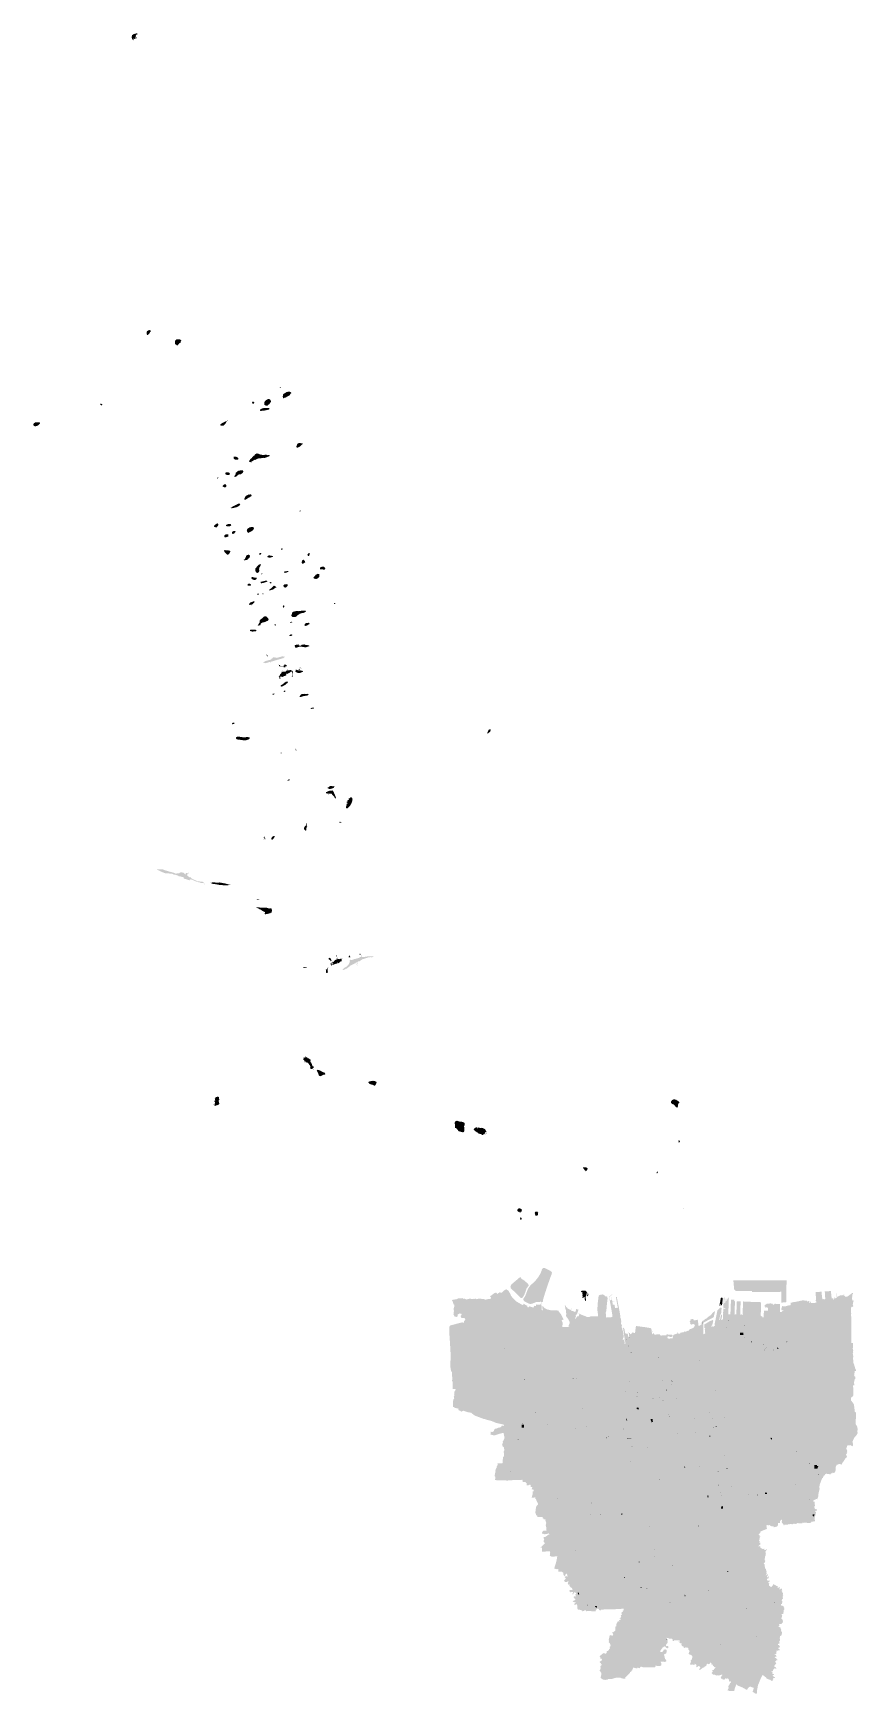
# Model space of a CAD drawing. Header units: inches. Extents: x 654032 to 718425, y 9295013 to 9424773.
import ezdxf

# ---------------------------------------------------------------- set-up
doc = ezdxf.new("R2010")
doc.units = ezdxf.units.IN
doc.header["$MEASUREMENT"] = 0

msp = doc.modelspace()

# ---------------------------------------------------------------- hatches: boundary and pattern name
for points in [[(662074, 9424761), (662106, 9424772), (662136, 9424773), (662149, 9424768), (662158, 9424752), (662157, 9424735), (662150, 9424726), (662152, 9424715), (662161, 9424713), (662178, 9424720), (662189, 9424719), (662194, 9424714), (662190, 9424704), (662133, 9424675), (662111, 9424671), (662096, 9424651), (662076, 9424637), (662060, 9424620), (662048, 9424606), (662040, 9424602), (662053, 9424564), (662074, 9424470), (662084, 9424441), (662086, 9424434), (662091, 9424431), (662100, 9424428), (662114, 9424415), (662135, 9424397), (662146, 9424387), (662147, 9424378), (662143, 9424371), (662136, 9424369), (662122, 9424373), (662111, 9424376), (662076, 9424400), (662072, 9424410), (662065, 9424416), (662061, 9424422), (662061, 9424428), (662064, 9424436), (662063, 9424450), (662056, 9424479), (662052, 9424509), (662047, 9424520), (662047, 9424529), (662044, 9424538), (662040, 9424546), (662034, 9424549), (662026, 9424545), (662022, 9424536), (662021, 9424517), (662026, 9424491), (662032, 9424444), (662030, 9424436), (661998, 9424446), (661990, 9424433), (662022, 9424412), (661999, 9424374), (662019, 9424358), (662026, 9424353), (662026, 9424347), (662028, 9424340), (662025, 9424335), (662016, 9424328), (662002, 9424323), (661991, 9424323), (661959, 9424313), (661948, 9424312), (661936, 9424306), (661935, 9424307), (661935, 9424314), (661933, 9424325), (661931, 9424338), (661928, 9424347), (661926, 9424352), (661923, 9424354), (661920, 9424355), (661916, 9424354), (661903, 9424350), (661900, 9424349), (661887, 9424345), (661880, 9424342), (661865, 9424338), (661859, 9424336), (661856, 9424333), (661855, 9424327), (661856, 9424290), (661859, 9424285), (661868, 9424278), (661881, 9424268), (661883, 9424263), (661883, 9424258), (661882, 9424238), (661881, 9424221), (661881, 9424218), (661880, 9424217), (661872, 9424217), (661869, 9424218), (661864, 9424221), (661846, 9424237), (661820, 9424257), (661800, 9424271), (661769, 9424295), (661757, 9424310), (661747, 9424331), (661742, 9424344), (661740, 9424358), (661734, 9424386), (661729, 9424432), (661726, 9424467), (661725, 9424489), (661727, 9424507), (661749, 9424600), (661754, 9424617), (661755, 9424624), (661758, 9424628), (661763, 9424632), (661774, 9424639), (661824, 9424672), (661888, 9424713), (661911, 9424719), (661936, 9424717), (661941, 9424718), (661947, 9424721), (661958, 9424729), (661969, 9424733), (661980, 9424733), (661992, 9424729), (662005, 9424725), (662013, 9424725), (662021, 9424726), (662030, 9424730), (662046, 9424738), (662057, 9424751), (662074, 9424761)], [(663028, 9401563), (663078, 9401572), (663121, 9401575), (663165, 9401543), (663202, 9401523), (663218, 9401517), (663225, 9401508), (663229, 9401501), (663226, 9401491), (663199, 9401471), (663171, 9401439), (663148, 9401380), (663110, 9401318), (663102, 9401300), (663060, 9401259), (663015, 9401212), (662988, 9401193), (662987, 9401185), (662964, 9401188), (662922, 9401203), (662894, 9401254), (662880, 9401325), (662898, 9401407), (662906, 9401456), (662915, 9401492), (662952, 9401512), (663028, 9401563)], [(665609, 9400776), (665564, 9400717), (665560, 9400704), (665544, 9400614), (665521, 9400566), (665454, 9400552), (665422, 9400529), (665391, 9400476), (665355, 9400441), (665331, 9400428), (665319, 9400399), (665268, 9400366), (665214, 9400421), (665176, 9400440), (665134, 9400458), (665121, 9400475), (665117, 9400497), (665109, 9400518), (665100, 9400575), (665094, 9400722), (665214, 9400845), (665378, 9400865), (665520, 9400835), (665609, 9400776)], [(671228, 9395990), (671298, 9395921), (671271, 9395831), (671153, 9395831), (671121, 9395900), (671148, 9395969), (671228, 9395990)], [(672595, 9395968), (672525, 9395862), (672482, 9395798), (672407, 9395745), (672327, 9395676), (672241, 9395660), (672156, 9395693), (672081, 9395741), (672071, 9395815), (672071, 9395900), (672098, 9395958), (672130, 9396017), (672173, 9396064), (672232, 9396112), (672318, 9396165), (672409, 9396191), (672483, 9396170), (672558, 9396127), (672585, 9396053), (672595, 9395968)], [(673334, 9397108), (673360, 9397118), (673383, 9397145), (673388, 9397139), (673392, 9397124), (673384, 9397112), (673374, 9397104), (673366, 9397093), (673363, 9397088), (673354, 9397061), (673347, 9397049), (673333, 9397040), (673310, 9397039), (673283, 9397057), (673296, 9397079), (673334, 9397108)], [(674187, 9396653), (674112, 9396585), (674075, 9396516), (674037, 9396463), (673973, 9396431), (673898, 9396399), (673842, 9396370), (673801, 9396336), (673728, 9396298), (673657, 9396285), (673594, 9396257), (673558, 9396243), (673547, 9396256), (673540, 9396311), (673506, 9396393), (673545, 9396475), (673540, 9396533), (673572, 9396591), (673642, 9396628), (673695, 9396644), (673760, 9396697), (673829, 9396734), (673933, 9396761), (674012, 9396773), (674088, 9396756), (674124, 9396725), (674161, 9396701), (674187, 9396653)], [(659287, 9395821), (659335, 9395830), (659371, 9395805), (659418, 9395765), (659435, 9395751), (659440, 9395738), (659436, 9395724), (659415, 9395714), (659387, 9395707), (659355, 9395704), (659318, 9395706), (659280, 9395735), (659275, 9395786), (659287, 9395821)], [(672160, 9395494), (672402, 9395496), (672454, 9395486), (672485, 9395446), (672474, 9395400), (672434, 9395366), (672142, 9395295), (671811, 9395259), (671758, 9395266), (671731, 9395305), (671744, 9395356), (671811, 9395409), (671961, 9395468), (672160, 9395494)], [(654564, 9394291), (654552, 9394271), (654547, 9394267), (654541, 9394262), (654531, 9394257), (654527, 9394253), (654523, 9394249), (654520, 9394242), (654512, 9394223), (654493, 9394200), (654467, 9394169), (654446, 9394149), (654429, 9394137), (654392, 9394117), (654381, 9394111), (654370, 9394105), (654366, 9394111), (654342, 9394097), (654324, 9394087), (654212, 9394060), (654188, 9394057), (654169, 9394058), (654153, 9394063), (654108, 9394080), (654084, 9394096), (654071, 9394109), (654056, 9394129), (654036, 9394157), (654033, 9394165), (654032, 9394189), (654036, 9394210), (654044, 9394229), (654057, 9394256), (654069, 9394272), (654097, 9394300), (654111, 9394314), (654165, 9394348), (654172, 9394351), (654224, 9394367), (654241, 9394371), (654252, 9394372), (654262, 9394372), (654268, 9394372), (654277, 9394372), (654325, 9394377), (654385, 9394378), (654443, 9394374), (654481, 9394373), (654504, 9394372), (654511, 9394370), (654520, 9394365), (654542, 9394349), (654554, 9394334), (654560, 9394320), (654563, 9394309), (654564, 9394300), (654564, 9394291)], [(668647, 9394189), (668676, 9394227), (668745, 9394279), (668841, 9394334), (668965, 9394394), (669140, 9394477), (669190, 9394498), (669210, 9394501), (669228, 9394498), (669239, 9394486), (669224, 9394482), (669206, 9394483), (669175, 9394470), (669120, 9394399), (669076, 9394306), (669043, 9394258), (669006, 9394224), (668967, 9394172), (668918, 9394126), (668867, 9394112), (668775, 9394105), (668679, 9394114), (668650, 9394133), (668641, 9394170), (668647, 9394189)], [(675085, 9392673), (674997, 9392608), (674919, 9392526), (674875, 9392479), (674814, 9392448), (674770, 9392426), (674702, 9392394), (674623, 9392385), (674578, 9392482), (674608, 9392542), (674627, 9392594), (674634, 9392635), (674653, 9392678), (674717, 9392724), (674830, 9392758), (674936, 9392731), (675048, 9392739), (675085, 9392673)], [(670061, 9391512), (670021, 9391463), (669899, 9391442), (669785, 9391464), (669705, 9391507), (669673, 9391565), (669674, 9391650), (669698, 9391674), (669839, 9391692), (669908, 9391670), (669987, 9391626), (670043, 9391572), (670061, 9391512)], [(672493, 9391737), (672378, 9391682), (672255, 9391634), (672086, 9391577), (672014, 9391597), (671919, 9391579), (671783, 9391558), (671629, 9391550), (671554, 9391521), (671449, 9391479), (671387, 9391440), (671361, 9391432), (671341, 9391451), (671244, 9391393), (671136, 9391324), (671078, 9391296), (671076, 9391286), (671082, 9391267), (671078, 9391247), (671068, 9391238), (671038, 9391233), (671004, 9391256), (670995, 9391260), (670989, 9391268), (670969, 9391274), (670957, 9391280), (670904, 9391276), (670892, 9391326), (670919, 9391387), (670977, 9391475), (671092, 9391577), (671150, 9391647), (671205, 9391710), (671315, 9391796), (671374, 9391886), (671481, 9391934), (671593, 9391928), (671700, 9391870), (671855, 9391832), (671972, 9391821), (672106, 9391826), (672218, 9391842), (672345, 9391800), (672429, 9391805), (672479, 9391803), (672502, 9391775), (672493, 9391737)], [(668439, 9390065), (668465, 9390080), (668472, 9390083), (668479, 9390084), (668483, 9390081), (668484, 9390064), (668481, 9390049), (668465, 9390013), (668456, 9389979), (668455, 9389966), (668446, 9389956), (668429, 9389964), (668426, 9389974), (668414, 9389986), (668412, 9390001), (668415, 9390024), (668439, 9390065)], [(669074, 9389509), (669112, 9389450), (669102, 9389347), (669076, 9389310), (669056, 9389297), (669009, 9389280), (668976, 9389280), (668936, 9389292), (668887, 9389322), (668864, 9389329), (668847, 9389341), (668836, 9389352), (668825, 9389390), (668858, 9389434), (668871, 9389461), (668914, 9389494), (668956, 9389509), (668975, 9389523), (668980, 9389528), (668989, 9389537), (669000, 9389535), (669042, 9389525), (669074, 9389509)], [(669384, 9390302), (669349, 9390260), (669264, 9390244), (669178, 9390249), (669098, 9390282), (669029, 9390329), (669024, 9390399), (669066, 9390441), (669120, 9390462), (669200, 9390467), (669286, 9390456), (669360, 9390408), (669387, 9390344), (669384, 9390302)], [(670242, 9390314), (670194, 9390309), (670133, 9390299), (670060, 9390282), (670006, 9390245), (669958, 9390181), (669883, 9390134), (669775, 9390093), (669751, 9390114), (669748, 9390178), (669830, 9390293), (669846, 9390368), (669858, 9390412), (669845, 9390460), (669916, 9390468), (669986, 9390537), (670061, 9390585), (670167, 9390603), (670254, 9390620), (670355, 9390625), (670409, 9390601), (670429, 9390564), (670432, 9390511), (670417, 9390454), (670389, 9390417), (670327, 9390371), (670242, 9390314)], [(671071, 9388716), (671093, 9388664), (671053, 9388592), (670951, 9388517), (670872, 9388484), (670827, 9388460), (670781, 9388432), (670669, 9388354), (670657, 9388336), (670585, 9388311), (670547, 9388313), (670516, 9388350), (670526, 9388426), (670551, 9388474), (670624, 9388612), (670716, 9388662), (670729, 9388669), (670734, 9388672), (670745, 9388678), (670750, 9388681), (670831, 9388715), (670874, 9388730), (670914, 9388720), (670967, 9388750), (671008, 9388743), (671071, 9388716)], [(670186, 9388017), (670197, 9387962), (670181, 9387921), (670131, 9387853), (670057, 9387806), (669903, 9387722), (669862, 9387727), (669787, 9387693), (669724, 9387687), (669687, 9387676), (669602, 9387668), (669568, 9387659), (669544, 9387658), (669517, 9387659), (669482, 9387666), (669463, 9387676), (669456, 9387683), (669465, 9387697), (669486, 9387702), (669535, 9387723), (669554, 9387745), (669567, 9387763), (669595, 9387780), (669661, 9387822), (669731, 9387844), (669764, 9387879), (669782, 9387887), (669799, 9387887), (669851, 9387900), (670014, 9387996), (670088, 9388020), (670108, 9388023), (670186, 9388017)], [(674894, 9387494), (674898, 9387492), (674902, 9387488), (674904, 9387485), (674905, 9387480), (674905, 9387474), (674898, 9387443), (674889, 9387409), (674885, 9387401), (674880, 9387393), (674872, 9387387), (674861, 9387382), (674850, 9387380), (674843, 9387379), (674838, 9387380), (674834, 9387382), (674830, 9387386), (674828, 9387395), (674826, 9387404), (674826, 9387412), (674826, 9387420), (674828, 9387428), (674833, 9387440), (674840, 9387447), (674860, 9387470), (674873, 9387485), (674878, 9387490), (674887, 9387494), (674894, 9387494)], [(668468, 9386458), (668474, 9386423), (668488, 9386392), (668479, 9386322), (668442, 9386256), (668359, 9386159), (668332, 9386161), (668311, 9386151), (668242, 9386180), (668208, 9386199), (668170, 9386200), (668157, 9386213), (668148, 9386238), (668159, 9386253), (668165, 9386278), (668183, 9386328), (668281, 9386400), (668361, 9386446), (668386, 9386448), (668430, 9386471), (668468, 9386458)], [(669282, 9385468), (669272, 9385451), (669258, 9385442), (669134, 9385400), (669043, 9385381), (669027, 9385379), (669002, 9385382), (668981, 9385388), (668959, 9385411), (668954, 9385433), (668955, 9385470), (668957, 9385510), (668962, 9385525), (668990, 9385562), (669000, 9385573), (669088, 9385612), (669100, 9385614), (669180, 9385613), (669253, 9385607), (669272, 9385599), (669279, 9385583), (669282, 9385468)], [(669491, 9386315), (669422, 9386257), (669354, 9386242), (669295, 9386235), (669255, 9386244), (669208, 9386238), (669153, 9386244), (669100, 9386265), (669085, 9386286), (669073, 9386311), (669121, 9386356), (669173, 9386391), (669259, 9386411), (669457, 9386424), (669469, 9386388), (669492, 9386353), (669491, 9386315)], [(669752, 9385883), (669842, 9385851), (669785, 9385754), (669736, 9385686), (669623, 9385641), (669540, 9385694), (669570, 9385814), (669699, 9385881), (669752, 9385883)], [(671269, 9386145), (671276, 9386081), (671189, 9385928), (671007, 9385817), (670817, 9385729), (670716, 9385840), (670713, 9385927), (670744, 9386031), (670818, 9386090), (670938, 9386159), (671137, 9386200), (671269, 9386145)], [(668950, 9384304), (668938, 9384339), (668944, 9384357), (668958, 9384370), (668986, 9384381), (669031, 9384379), (669122, 9384361), (669237, 9384357), (669334, 9384347), (669386, 9384348), (669428, 9384306), (669409, 9384209), (669354, 9384122), (669308, 9384069), (669246, 9384033), (669177, 9384025), (669092, 9384103), (669000, 9384203), (668953, 9384259), (668950, 9384304)], [(673415, 9384394), (673401, 9384412), (673403, 9384433), (673404, 9384464), (673407, 9384489), (673419, 9384509), (673431, 9384519), (673482, 9384509), (673507, 9384489), (673505, 9384463), (673494, 9384441), (673483, 9384423), (673468, 9384404), (673448, 9384395), (673432, 9384393), (673421, 9384393), (673415, 9384394)], [(670868, 9384027), (670912, 9384002), (670937, 9383973), (670956, 9383944), (670957, 9383888), (670910, 9383775), (670849, 9383737), (670761, 9383632), (670673, 9383603), (670630, 9383601), (670584, 9383594), (670523, 9383585), (670506, 9383594), (670471, 9383609), (670483, 9383629), (670499, 9383640), (670532, 9383660), (670563, 9383699), (670597, 9383759), (670639, 9383861), (670685, 9383964), (670782, 9384009), (670868, 9384027)], [(671690, 9383018), (671678, 9382939), (671667, 9382887), (671682, 9382821), (671685, 9382755), (671663, 9382679), (671590, 9382619), (671553, 9382593), (671476, 9382625), (671434, 9382659), (671408, 9382701), (671378, 9382738), (671374, 9382791), (671374, 9382843), (671383, 9382961), (671448, 9383004), (671475, 9383052), (671505, 9383094), (671539, 9383135), (671585, 9383172), (671619, 9383213), (671657, 9383240), (671706, 9383262), (671744, 9383273), (671785, 9383281), (671815, 9383254), (671811, 9383217), (671774, 9383164), (671765, 9383120), (671739, 9383088), (671710, 9383046), (671690, 9383018)], [(671702, 9384138), (671740, 9384151), (671773, 9384160), (671798, 9384171), (671825, 9384165), (671842, 9384143), (671822, 9384062), (671786, 9384026), (671737, 9384009), (671693, 9384022), (671676, 9384054), (671679, 9384093), (671702, 9384138)], [(672318, 9383896), (672369, 9383938), (672439, 9383965), (672516, 9383961), (672631, 9383941), (672731, 9383914), (672762, 9383893), (672773, 9383867), (672745, 9383844), (672639, 9383827), (672586, 9383804), (672507, 9383796), (672411, 9383807), (672358, 9383818), (672324, 9383851), (672316, 9383875), (672318, 9383896)], [(675263, 9383463), (675281, 9383448), (675266, 9383430), (675239, 9383407), (675235, 9383404), (675217, 9383392), (675128, 9383336), (675069, 9383327), (675032, 9383336), (675030, 9383338), (675009, 9383369), (675007, 9383370), (674999, 9383406), (674999, 9383452), (675011, 9383497), (675015, 9383508), (675042, 9383580), (675061, 9383605), (675090, 9383623), (675118, 9383627), (675153, 9383621), (675187, 9383576), (675247, 9383530), (675259, 9383478), (675263, 9383463)], [(675608, 9384166), (675616, 9384091), (675608, 9384036), (675597, 9383985), (675573, 9383938), (675530, 9383924), (675518, 9383908), (675496, 9383932), (675454, 9383960), (675451, 9384019), (675464, 9384051), (675481, 9384092), (675501, 9384110), (675517, 9384129), (675552, 9384158), (675608, 9384166)], [(676839, 9382935), (676809, 9382896), (676786, 9382863), (676739, 9382847), (676706, 9382849), (676635, 9382876), (676549, 9382875), (676481, 9382873), (676443, 9382888), (676426, 9382909), (676414, 9382940), (676419, 9382973), (676440, 9383003), (676439, 9383023), (676462, 9383034), (676536, 9383068), (676642, 9383097), (676726, 9383079), (676794, 9383034), (676829, 9382997), (676839, 9382935)], [(670957, 9381764), (671000, 9381720), (671045, 9381677), (671047, 9381639), (671006, 9381619), (670951, 9381593), (670871, 9381605), (670788, 9381621), (670753, 9381642), (670748, 9381658), (670753, 9381673), (670789, 9381700), (670848, 9381756), (670957, 9381764)], [(671433, 9382093), (671364, 9382057), (671285, 9382040), (671202, 9382074), (671149, 9382105), (671097, 9382142), (671074, 9382176), (671070, 9382229), (671089, 9382262), (671157, 9382274), (671252, 9382258), (671312, 9382239), (671397, 9382241), (671475, 9382219), (671490, 9382163), (671474, 9382142), (671433, 9382093)], [(672210, 9382006), (672276, 9381996), (672306, 9381966), (672314, 9381931), (672278, 9381906), (672222, 9381886), (672132, 9381862), (672064, 9381832), (671989, 9381817), (671928, 9381810), (671861, 9381791), (671808, 9381798), (671790, 9381819), (671802, 9381855), (671784, 9381896), (671810, 9381927), (671840, 9381902), (671945, 9381940), (671985, 9381952), (672038, 9381956), (672098, 9381977), (672163, 9381986), (672210, 9382006)], [(671904, 9382562), (671927, 9382553), (671922, 9382527), (671863, 9382476), (671835, 9382503), (671854, 9382543), (671904, 9382562)], [(672540, 9381870), (672556, 9381879), (672574, 9381887), (672597, 9381887), (672619, 9381882), (672636, 9381865), (672639, 9381834), (672633, 9381812), (672612, 9381788), (672582, 9381778), (672541, 9381781), (672517, 9381800), (672499, 9381813), (672484, 9381832), (672492, 9381849), (672514, 9381857), (672540, 9381870)], [(673582, 9381542), (673561, 9381581), (673557, 9381605), (673572, 9381622), (673583, 9381640), (673591, 9381658), (673609, 9381673), (673637, 9381689), (673666, 9381709), (673703, 9381719), (673748, 9381720), (673785, 9381718), (673816, 9381721), (673844, 9381723), (673878, 9381707), (673899, 9381688), (673912, 9381663), (673910, 9381631), (673901, 9381606), (673866, 9381559), (673766, 9381467), (673723, 9381446), (673688, 9381449), (673650, 9381478), (673610, 9381512), (673582, 9381542)], [(673847, 9382741), (673906, 9382757), (673954, 9382758), (673967, 9382757), (673976, 9382720), (673911, 9382679), (673795, 9382624), (673683, 9382601), (673635, 9382627), (673624, 9382652), (673618, 9382670), (673620, 9382683), (673667, 9382715), (673847, 9382741)], [(676197, 9382495), (676213, 9382525), (676228, 9382534), (676291, 9382522), (676361, 9382525), (676370, 9382517), (676386, 9382407), (676385, 9382366), (676362, 9382281), (676306, 9382212), (676204, 9382152), (676113, 9382124), (676096, 9382124), (676024, 9382148), (675952, 9382142), (675947, 9382156), (675953, 9382175), (675918, 9382239), (675921, 9382251), (676023, 9382351), (676070, 9382421), (676109, 9382462), (676197, 9382495)], [(671304, 9380280), (671266, 9380253), (671219, 9380221), (671183, 9380208), (671215, 9380169), (671157, 9380132), (671137, 9380171), (671069, 9380139), (671077, 9380100), (671123, 9380115), (671127, 9380103), (671112, 9380089), (671073, 9380081), (671052, 9380077), (671044, 9380074), (671041, 9380078), (671022, 9380122), (670975, 9380103), (670939, 9380102), (670893, 9380122), (670884, 9380133), (670884, 9380147), (670904, 9380180), (670926, 9380233), (670974, 9380281), (671037, 9380304), (671098, 9380324), (671184, 9380367), (671263, 9380386), (671314, 9380364), (671316, 9380333), (671304, 9380280)], [(671542, 9380973), (671647, 9380982), (671671, 9380943), (671643, 9380906), (671586, 9380903), (671560, 9380902), (671537, 9380911), (671518, 9380934), (671515, 9380952), (671525, 9380968), (671542, 9380973)], [(671955, 9381013), (671988, 9381019), (672003, 9380995), (672007, 9380978), (672013, 9380968), (671998, 9380959), (671994, 9380945), (671988, 9380936), (671976, 9380933), (671959, 9380928), (671952, 9380929), (671947, 9380935), (671946, 9380942), (671934, 9380963), (671938, 9380974), (671945, 9380983), (671947, 9381011), (671955, 9381013)], [(672968, 9381454), (672882, 9381396), (672812, 9381327), (672721, 9381290), (672623, 9381269), (672549, 9381243), (672520, 9381232), (672476, 9381225), (672438, 9381252), (672437, 9381276), (672451, 9381293), (672501, 9381308), (672527, 9381334), (672582, 9381370), (672636, 9381423), (672690, 9381471), (672738, 9381534), (672786, 9381566), (672834, 9381608), (672907, 9381572), (672971, 9381545), (673000, 9381507), (673022, 9381501), (673032, 9381486), (673026, 9381475), (673008, 9381474), (672968, 9381454)], [(672320, 9378851), (672257, 9378830), (672180, 9378791), (672104, 9378754), (672014, 9378745), (671923, 9378715), (671873, 9378689), (671870, 9378687), (671831, 9378665), (671806, 9378637), (671776, 9378545), (671765, 9378519), (671734, 9378507), (671686, 9378496), (671646, 9378500), (671628, 9378481), (671598, 9378470), (671573, 9378491), (671558, 9378521), (671605, 9378565), (671641, 9378615), (671659, 9378658), (671701, 9378706), (671724, 9378778), (671724, 9378841), (671724, 9378886), (671754, 9378946), (671801, 9378962), (671840, 9378994), (671863, 9379019), (671914, 9379060), (671964, 9379112), (672006, 9379144), (672047, 9379177), (672110, 9379204), (672153, 9379215), (672214, 9379199), (672269, 9379173), (672302, 9379135), (672334, 9379099), (672383, 9379035), (672406, 9378983), (672414, 9378931), (672371, 9378878), (672320, 9378851)], [(673646, 9379970), (673614, 9379907), (673584, 9379890), (673572, 9379881), (673554, 9379881), (673531, 9379894), (673543, 9379909), (673548, 9379943), (673533, 9379983), (673513, 9379993), (673529, 9380026), (673571, 9380062), (673607, 9380059), (673639, 9380042), (673652, 9380008), (673646, 9379970)], [(675322, 9379580), (675295, 9379562), (675215, 9379510), (675139, 9379472), (675079, 9379461), (675000, 9379458), (674927, 9379435), (674849, 9379404), (674807, 9379369), (674744, 9379336), (674685, 9379294), (674601, 9379216), (674547, 9379182), (674485, 9379151), (674409, 9379144), (674282, 9379166), (674214, 9379204), (674184, 9379256), (674209, 9379325), (674224, 9379385), (674244, 9379452), (674265, 9379522), (674313, 9379552), (674351, 9379574), (674412, 9379581), (674478, 9379594), (674539, 9379613), (674626, 9379616), (674713, 9379616), (674769, 9379609), (674841, 9379627), (674912, 9379630), (674979, 9379650), (675043, 9379650), (675104, 9379651), (675168, 9379650), (675247, 9379647), (675313, 9379636), (675324, 9379616), (675322, 9379580)], [(677635, 9380250), (677624, 9380220), (677618, 9380194), (677598, 9380162), (677550, 9380161), (677523, 9380186), (677526, 9380214), (677569, 9380256), (677622, 9380260), (677635, 9380250)], [(671430, 9378045), (671397, 9378037), (671307, 9378034), (671224, 9378021), (671129, 9378022), (671042, 9378030), (670968, 9378077), (670966, 9378134), (671013, 9378168), (671060, 9378175), (671107, 9378174), (671173, 9378165), (671239, 9378161), (671330, 9378153), (671389, 9378158), (671431, 9378142), (671465, 9378100), (671464, 9378066), (671430, 9378045)], [(672985, 9378517), (672960, 9378500), (672921, 9378488), (672884, 9378519), (672863, 9378523), (672858, 9378537), (672868, 9378561), (672873, 9378566), (672874, 9378567), (672889, 9378581), (672911, 9378593), (672960, 9378590), (672978, 9378559), (672985, 9378517)], [(674195, 9377805), (674255, 9377771), (674266, 9377723), (674241, 9377711), (674176, 9377678), (674165, 9377672), (674090, 9377658), (674043, 9377693), (674037, 9377752), (674092, 9377764), (674142, 9377787), (674195, 9377805)], [(674257, 9378747), (674191, 9378714), (674119, 9378690), (674098, 9378685), (674084, 9378703), (674090, 9378724), (674135, 9378746), (674137, 9378747), (674138, 9378748), (674173, 9378775), (674200, 9378787), (674227, 9378796), (674256, 9378764), (674257, 9378747)], [(675531, 9378706), (675584, 9378683), (675614, 9378634), (675598, 9378586), (675549, 9378571), (675500, 9378544), (675470, 9378518), (675420, 9378500), (675371, 9378473), (675311, 9378462), (675235, 9378470), (675209, 9378504), (675217, 9378560), (675247, 9378598), (675273, 9378643), (675311, 9378665), (675357, 9378691), (675410, 9378691), (675455, 9378691), (675531, 9378706)], [(675489, 9376844), (675419, 9376818), (675348, 9376796), (675283, 9376782), (675239, 9376785), (675166, 9376805), (675082, 9376814), (675019, 9376830), (674942, 9376837), (674896, 9376828), (674860, 9376839), (674787, 9376827), (674744, 9376816), (674711, 9376800), (674600, 9376754), (674552, 9376748), (674512, 9376749), (674490, 9376786), (674484, 9376817), (674459, 9376865), (674459, 9376926), (674462, 9376949), (674499, 9376966), (674561, 9376986), (674645, 9376994), (674685, 9376994), (674730, 9376998), (674761, 9377027), (674779, 9377040), (674775, 9377012), (674753, 9376983), (674758, 9376964), (674813, 9376919), (674860, 9376911), (674883, 9376916), (674935, 9376926), (674972, 9376963), (675004, 9376989), (675072, 9376987), (675119, 9376990), (675156, 9377011), (675194, 9377019), (675224, 9377015), (675247, 9377000), (675297, 9376979), (675358, 9376972), (675429, 9376962), (675520, 9376941), (675588, 9376921), (675605, 9376908), (675604, 9376891), (675584, 9376876), (675540, 9376865), (675489, 9376844)], [(673008, 9375959), (673015, 9375955), (673025, 9375954), (673042, 9375967), (673051, 9375968), (673054, 9375967), (673057, 9375971), (673055, 9375975), (673052, 9375979), (673051, 9375983), (673053, 9375988), (673057, 9375990), (673061, 9375991), (673066, 9375990), (673069, 9375988), (673072, 9375984), (673073, 9375980), (673076, 9375977), (673091, 9375974), (673181, 9375995), (673228, 9376009), (673415, 9376060), (673479, 9376078), (673520, 9376087), (673522, 9376085), (673532, 9376088), (673540, 9376085), (673553, 9376072), (673559, 9376066), (673567, 9376060), (673571, 9376059), (673575, 9376059), (673579, 9376061), (673626, 9376074), (673635, 9376075), (673640, 9376075), (673644, 9376074), (673649, 9376070), (673654, 9376055), (673664, 9376029), (673666, 9376025), (673667, 9376021), (673665, 9376016), (673662, 9376013), (673637, 9376006), (673632, 9376004), (673625, 9375999), (673607, 9375987), (673598, 9375977), (673595, 9375973), (673593, 9375965), (673591, 9375961), (673591, 9375956), (673592, 9375952), (673587, 9375947), (673526, 9375929), (673487, 9375916), (673476, 9375918), (673471, 9375917), (673467, 9375916), (673463, 9375913), (673460, 9375910), (673456, 9375908), (673452, 9375906), (673368, 9375884), (673237, 9375846), (673151, 9375823), (672966, 9375770), (672822, 9375727), (672707, 9375691), (672594, 9375660), (672576, 9375652), (672573, 9375649), (672572, 9375644), (672568, 9375623), (672568, 9375619), (672568, 9375615), (672566, 9375611), (672562, 9375608), (672549, 9375593), (672548, 9375589), (672545, 9375585), (672542, 9375582), (672537, 9375581), (672533, 9375581), (672530, 9375584), (672526, 9375598), (672523, 9375615), (672523, 9375619), (672527, 9375622), (672529, 9375626), (672528, 9375631), (672522, 9375642), (672518, 9375645), (672513, 9375645), (672504, 9375645), (672422, 9375621), (672322, 9375590), (672134, 9375539), (672129, 9375538), (672125, 9375540), (672123, 9375544), (672115, 9375576), (672111, 9375578), (672106, 9375578), (672034, 9375556), (672029, 9375555), (672025, 9375558), (672015, 9375600), (672015, 9375605), (672015, 9375620), (672020, 9375623), (672092, 9375642), (672096, 9375645), (672097, 9375649), (672091, 9375678), (672090, 9375683), (672092, 9375686), (672098, 9375690), (672179, 9375711), (672504, 9375806), (672604, 9375834), (672619, 9375840), (672626, 9375846), (672627, 9375855), (672627, 9375864), (672614, 9375887), (672615, 9375890), (672618, 9375892), (672628, 9375895), (672658, 9375903), (672720, 9375921), (672733, 9375925), (672736, 9375929), (672724, 9375970), (672723, 9375978), (672725, 9375981), (672856, 9376020), (672858, 9376018), (672869, 9375977), (672872, 9375973), (672876, 9375971), (672880, 9375970), (672955, 9375986), (672984, 9375995), (672989, 9375996), (672996, 9375993), (673003, 9375985), (673005, 9375981), (673005, 9375976), (673008, 9375959)], [(672271, 9376139), (672265, 9376149), (672257, 9376158), (672243, 9376190), (672252, 9376219), (672277, 9376222), (672296, 9376202), (672317, 9376166), (672339, 9376116), (672327, 9376093), (672311, 9376084), (672296, 9376086), (672280, 9376115), (672271, 9376139)], [(673795, 9375277), (673794, 9375293), (673734, 9375296), (673720, 9375284), (673715, 9375262), (673714, 9375232), (673726, 9375232), (673726, 9375225), (673695, 9375225), (673672, 9375226), (673668, 9375222), (673660, 9375218), (673653, 9375220), (673648, 9375226), (673600, 9375225), (673606, 9375273), (673543, 9375291), (673521, 9375293), (673482, 9375294), (673431, 9375306), (673419, 9375303), (673391, 9375307), (673343, 9375313), (673325, 9375313), (673324, 9375304), (673294, 9375296), (673294, 9375288), (673275, 9375285), (673268, 9375296), (673245, 9375307), (673226, 9375328), (673223, 9375335), (673222, 9375343), (673224, 9375364), (673221, 9375388), (673235, 9375393), (673216, 9375447), (673188, 9375436), (673183, 9375450), (673223, 9375462), (673230, 9375443), (673224, 9375439), (673240, 9375396), (673269, 9375404), (673301, 9375395), (673303, 9375359), (673334, 9375352), (673338, 9375339), (673380, 9375333), (673409, 9375324), (673448, 9375319), (673482, 9375319), (673498, 9375325), (673515, 9375328), (673532, 9375327), (673552, 9375329), (673569, 9375333), (673581, 9375341), (673586, 9375359), (673590, 9375368), (673604, 9375371), (673611, 9375375), (673616, 9375381), (673629, 9375381), (673635, 9375385), (673647, 9375391), (673633, 9375440), (673634, 9375449), (673800, 9375412), (673817, 9375406), (673822, 9375398), (673824, 9375389), (673836, 9375339), (673831, 9375317), (673805, 9375301), (673807, 9375280), (673819, 9375283), (673820, 9375276), (673783, 9375269), (673782, 9375275), (673795, 9375277)], [(674876, 9374977), (674900, 9374976), (674965, 9374972), (674982, 9375108), (674986, 9375107), (674970, 9374973), (675003, 9374964), (675036, 9374953), (675058, 9374940), (675069, 9374934), (675077, 9374926), (675095, 9374914), (675106, 9374905), (675113, 9374898), (675111, 9374887), (675093, 9374861), (675070, 9374851), (675047, 9374848), (675028, 9374844), (674990, 9374833), (674944, 9374817), (674918, 9374806), (674878, 9374789), (674839, 9374781), (674804, 9374779), (674785, 9374781), (674760, 9374778), (674748, 9374772), (674739, 9374768), (674705, 9374776), (674676, 9374790), (674676, 9374802), (674657, 9374805), (674606, 9374818), (674581, 9374828), (674583, 9374845), (674500, 9374872), (674519, 9374915), (674525, 9374962), (674528, 9374981), (674532, 9375004), (674535, 9375025), (674539, 9375040), (674545, 9375044), (674556, 9375047), (674574, 9375044), (674610, 9375026), (674640, 9375014), (674668, 9375004), (674704, 9374996), (674741, 9374991), (674763, 9374990), (674794, 9375226), (674777, 9375228), (674777, 9375239), (674815, 9375235), (674814, 9375225), (674802, 9375226), (674783, 9375085), (674848, 9375076), (674867, 9375223), (674856, 9375224), (674856, 9375230), (674890, 9375226), (674864, 9375033), (674778, 9375040), (674771, 9374999), (674827, 9374989), (674860, 9374983), (674876, 9374977)], [(673306, 9374670), (673306, 9374671), (673308, 9374674), (673315, 9374677), (673322, 9374683), (673324, 9374688), (673328, 9374696), (673331, 9374704), (673334, 9374708), (673339, 9374711), (673346, 9374711), (673356, 9374714), (673358, 9374714), (673363, 9374717), (673370, 9374724), (673379, 9374733), (673387, 9374739), (673396, 9374746), (673403, 9374753), (673407, 9374759), (673407, 9374764), (673406, 9374771), (673405, 9374773), (673405, 9374776), (673407, 9374779), (673429, 9374798), (673433, 9374802), (673434, 9374806), (673433, 9374812), (673431, 9374818), (673414, 9374839), (673412, 9374843), (673412, 9374845), (673414, 9374848), (673417, 9374854), (673420, 9374860), (673422, 9374875), (673423, 9374888), (673425, 9374895), (673429, 9374903), (673435, 9374911), (673441, 9374917), (673442, 9374919), (673444, 9374921), (673445, 9374921), (673446, 9374921), (673448, 9374920), (673448, 9374918), (673448, 9374916), (673448, 9374912), (673444, 9374904), (673444, 9374902), (673444, 9374899), (673446, 9374892), (673449, 9374886), (673459, 9374866), (673472, 9374846), (673476, 9374844), (673480, 9374844), (673484, 9374846), (673493, 9374851), (673512, 9374863), (673532, 9374875), (673542, 9374882), (673504, 9374949), (673490, 9374944), (673488, 9374950), (673505, 9374956), (673519, 9374961), (673521, 9374955), (673511, 9374951), (673545, 9374883), (673548, 9374885), (673628, 9374922), (673631, 9374913), (673553, 9374879), (673556, 9374872), (673563, 9374862), (673567, 9374858), (673572, 9374857), (673577, 9374858), (673584, 9374862), (673613, 9374877), (673616, 9374877), (673618, 9374876), (673620, 9374874), (673621, 9374871), (673622, 9374867), (673624, 9374863), (673628, 9374861), (673632, 9374861), (673636, 9374862), (673640, 9374865), (673645, 9374871), (673645, 9374874), (673645, 9374876), (673645, 9374879), (673643, 9374884), (673642, 9374887), (673642, 9374890), (673643, 9374892), (673649, 9374895), (673655, 9374899), (673659, 9374901), (673662, 9374901), (673664, 9374900), (673665, 9374898), (673666, 9374895), (673667, 9374891), (673669, 9374888), (673670, 9374886), (673676, 9374884), (673686, 9374880), (673690, 9374879), (673695, 9374880), (673702, 9374882), (673706, 9374884), (673710, 9374887), (673713, 9374891), (673716, 9374893), (673718, 9374894), (673722, 9374895), (673731, 9374895), (673737, 9374894), (673741, 9374894), (673746, 9374894), (673749, 9374895), (673752, 9374897), (673754, 9374898), (673756, 9374901), (673757, 9374904), (673756, 9374908), (673756, 9374912), (673757, 9374915), (673758, 9374918), (673760, 9374922), (673760, 9374925), (673760, 9374928), (673760, 9374929), (673757, 9374933), (673757, 9374936), (673758, 9374938), (673760, 9374939), (673762, 9374940), (673764, 9374939), (673766, 9374937), (673768, 9374934), (673769, 9374930), (673770, 9374928), (673772, 9374927), (673776, 9374926), (673780, 9374926), (673783, 9374926), (673785, 9374927), (673786, 9374928), (673786, 9374930), (673786, 9374931), (673786, 9374933), (673785, 9374936), (673784, 9374938), (673784, 9374940), (673785, 9374941), (673786, 9374942), (673793, 9374947), (673799, 9374950), (673803, 9374953), (673806, 9374957), (673809, 9374962), (673811, 9374966), (673813, 9374967), (673816, 9374969), (673818, 9374971), (673819, 9374974), (673823, 9374980), (673827, 9374985), (673832, 9374988), (673834, 9374989), (673841, 9374990), (673844, 9374989), (673845, 9374987), (673849, 9374983), (673852, 9374981), (673859, 9374980), (673869, 9374980), (673884, 9374979), (673892, 9374982), (673886, 9375050), (673873, 9375049), (673873, 9375053), (673903, 9375055), (673903, 9375051), (673890, 9375050), (673896, 9374982), (673919, 9374979), (673946, 9374981), (673957, 9374983), (673964, 9374984), (673970, 9374984), (673975, 9374981), (673979, 9374977), (673983, 9374976), (673987, 9374977), (673990, 9374980), (673994, 9374985), (673999, 9374991), (674004, 9374995), (674010, 9374998), (674022, 9375001), (674041, 9375004), (674049, 9375005), (674054, 9375005), (674059, 9375003), (674065, 9374999), (674074, 9374996), (674079, 9374996), (674083, 9374998), (674085, 9375002), (674087, 9375008), (674088, 9375016), (674090, 9375019), (674092, 9375021), (674096, 9375024), (674099, 9375024), (674102, 9375024), (674117, 9375020), (674158, 9375010), (674170, 9375005), (674179, 9374997), (674183, 9374990), (674187, 9374979), (674190, 9374974), (674194, 9374970), (674200, 9374969), (674206, 9374969), (674214, 9374971), (674221, 9374975), (674228, 9374976), (674235, 9374977), (674240, 9374975), (674242, 9374973), (674241, 9374969), (674238, 9374963), (674235, 9374958), (674232, 9374952), (674232, 9374945), (674234, 9374942), (674238, 9374940), (674239, 9374940), (674249, 9374981), (674258, 9374979), (674252, 9374955), (674246, 9374957), (674241, 9374939), (674248, 9374938), (674250, 9374942), (674274, 9374937), (674272, 9374926), (674275, 9374923), (674281, 9374916), (674286, 9374912), (674302, 9374913), (674312, 9374889), (674307, 9374872), (674318, 9374733), (674334, 9374591), (674305, 9374545), (674313, 9374528), (674321, 9374521), (674322, 9374510), (674319, 9374508), (674318, 9374486), (674333, 9374486), (674333, 9374481), (674279, 9374484), (674279, 9374489), (674313, 9374487), (674313, 9374507), (674258, 9374507), (674258, 9374484), (674268, 9374484), (674267, 9374478), (674226, 9374478), (674226, 9374485), (674251, 9374485), (674252, 9374507), (674234, 9374508), (674231, 9374535), (674233, 9374548), (674238, 9374552), (674252, 9374553), (674265, 9374558), (674297, 9374594), (674292, 9374636), (674282, 9374735), (674269, 9374840), (674235, 9374836), (674233, 9374885), (674231, 9374892), (674217, 9374889), (674138, 9374870), (674144, 9374839), (674163, 9374844), (674165, 9374834), (674095, 9374818), (674093, 9374828), (674106, 9374831), (674101, 9374851), (674044, 9374836), (674062, 9374784), (674023, 9374768), (674018, 9374784), (674006, 9374778), (674001, 9374773), (673996, 9374770), (673991, 9374767), (673984, 9374765), (673976, 9374763), (673966, 9374758), (673953, 9374751), (673937, 9374742), (673925, 9374736), (673915, 9374730), (673902, 9374725), (673865, 9374711), (673858, 9374709), (673853, 9374709), (673849, 9374711), (673843, 9374716), (673837, 9374719), (673830, 9374720), (673822, 9374719), (673814, 9374716), (673806, 9374711), (673786, 9374682), (673783, 9374675), (673782, 9374669), (673783, 9374663), (673787, 9374655), (673791, 9374651), (673795, 9374647), (673797, 9374639), (673798, 9374633), (673796, 9374626), (673790, 9374614), (673782, 9374602), (673776, 9374596), (673767, 9374590), (673758, 9374586), (673752, 9374584), (673746, 9374582), (673727, 9374568), (673701, 9374554), (673690, 9374548), (673686, 9374546), (673683, 9374546), (673680, 9374546), (673678, 9374548), (673673, 9374554), (673670, 9374556), (673667, 9374557), (673665, 9374557), (673655, 9374553), (673645, 9374549), (673601, 9374525), (673573, 9374508), (673546, 9374489), (673527, 9374474), (673517, 9374469), (673512, 9374467), (673507, 9374468), (673495, 9374472), (673471, 9374481), (673461, 9374484), (673446, 9374487), (673433, 9374487), (673419, 9374487), (673413, 9374487), (673407, 9374488), (673399, 9374492), (673393, 9374496), (673389, 9374496), (673384, 9374496), (673377, 9374494), (673365, 9374491), (673356, 9374491), (673350, 9374490), (673309, 9374493), (673286, 9374495), (673267, 9374497), (673258, 9374499), (673255, 9374499), (673251, 9374500), (673250, 9374486), (673257, 9374486), (673268, 9374483), (673278, 9374482), (673288, 9374482), (673298, 9374479), (673299, 9374470), (673298, 9374460), (673320, 9374441), (673320, 9374416), (673323, 9374348), (673321, 9374338), (673317, 9374335), (673317, 9374307), (673312, 9374305), (673304, 9374327), (673300, 9374325), (673303, 9374316), (673273, 9374301), (673260, 9374328), (673293, 9374343), (673297, 9374332), (673302, 9374334), (673298, 9374345), (673296, 9374347), (673284, 9374351), (673273, 9374360), (673269, 9374372), (673265, 9374398), (673259, 9374421), (673248, 9374444), (673246, 9374457), (673241, 9374467), (673211, 9374468), (673202, 9374470), (673197, 9374475), (673198, 9374483), (673197, 9374497), (673193, 9374530), (673188, 9374559), (673184, 9374569), (673185, 9374573), (673188, 9374575), (673192, 9374578), (673196, 9374576), (673201, 9374559), (673204, 9374534), (673208, 9374502), (673209, 9374493), (673211, 9374482), (673232, 9374484), (673246, 9374485), (673247, 9374502), (673245, 9374508), (673241, 9374514), (673237, 9374523), (673237, 9374525), (673236, 9374530), (673238, 9374540), (673244, 9374554), (673252, 9374566), (673270, 9374583), (673281, 9374594), (673292, 9374606), (673302, 9374620), (673316, 9374641), (673317, 9374646), (673317, 9374649), (673315, 9374653), (673312, 9374658), (673309, 9374664), (673308, 9374664), (673306, 9374668), (673306, 9374670)], [(673919, 9374049), (673919, 9374038), (673917, 9374031), (673912, 9374022), (673905, 9374018), (673880, 9373997), (673813, 9373940), (673758, 9373894), (673749, 9373885), (673707, 9373851), (673669, 9373826), (673666, 9373829), (673622, 9373807), (673572, 9373778), (673515, 9373748), (673479, 9373729), (673481, 9373723), (673429, 9373702), (673417, 9373733), (673416, 9373736), (673401, 9373738), (673400, 9373732), (673391, 9373733), (673390, 9373727), (673351, 9373733), (673345, 9373738), (673344, 9373753), (673351, 9373772), (673368, 9373803), (673384, 9373826), (673406, 9373847), (673446, 9373867), (673454, 9373867), (673492, 9373886), (673492, 9373893), (673494, 9373898), (673500, 9373906), (673507, 9373910), (673516, 9373912), (673525, 9373912), (673535, 9373910), (673559, 9373920), (673569, 9373929), (673571, 9373937), (673564, 9373949), (673598, 9373975), (673624, 9373996), (673653, 9374019), (673675, 9374037), (673676, 9374041), (673678, 9374044), (673681, 9374046), (673685, 9374044), (673690, 9374045), (673706, 9374058), (673718, 9374066), (673724, 9374071), (673731, 9374075), (673762, 9374091), (673798, 9374098), (673828, 9374102), (673842, 9374103), (673865, 9374103), (673879, 9374100), (673882, 9374104), (673943, 9374087), (673938, 9374065), (673924, 9374068), (673915, 9374071), (673907, 9374074), (673908, 9374064), (673915, 9374058), (673919, 9374049)], [(672775, 9373084), (672760, 9373085), (672744, 9373089), (672727, 9373097), (672719, 9373105), (672716, 9373114), (672716, 9373130), (672719, 9373143), (672723, 9373151), (672735, 9373162), (672745, 9373169), (672749, 9373171), (672757, 9373173), (672771, 9373176), (672791, 9373177), (672858, 9373170), (672870, 9373165), (672877, 9373157), (672879, 9373147), (672878, 9373136), (672876, 9373130), (672867, 9373118), (672850, 9373101), (672833, 9373093), (672816, 9373087), (672799, 9373084), (672775, 9373084)], [(673686, 9373415), (673717, 9373402), (673731, 9373381), (673717, 9373330), (673665, 9373306), (673615, 9373305), (673588, 9373307), (673578, 9373322), (673585, 9373336), (673600, 9373354), (673619, 9373367), (673633, 9373389), (673654, 9373404), (673686, 9373415)], [(675260, 9373153), (675289, 9373148), (675326, 9373145), (675377, 9373147), (675420, 9373153), (675484, 9373144), (675520, 9373129), (675532, 9373120), (675533, 9373095), (675523, 9373071), (675489, 9373046), (675446, 9373020), (675398, 9373017), (675361, 9373003), (675308, 9372999), (675235, 9372985), (675183, 9372978), (675120, 9372968), (675069, 9372946), (675010, 9372939), (674939, 9372900), (674853, 9372891), (674823, 9372905), (674827, 9372939), (674869, 9372984), (674877, 9373024), (674909, 9373050), (674939, 9373098), (674992, 9373127), (675028, 9373134), (675062, 9373136), (675112, 9373145), (675260, 9373153)], [(675684, 9372020), (675719, 9372039), (675767, 9372058), (675851, 9372081), (675937, 9372076), (675959, 9372041), (675930, 9372001), (675867, 9371989), (675800, 9371978), (675774, 9371964), (675752, 9371971), (675725, 9371995), (675694, 9372006), (675684, 9372020)], [(669606, 9370892), (669623, 9370903), (669641, 9370907), (669660, 9370907), (669684, 9370908), (669705, 9370909), (669730, 9370896), (669731, 9370878), (669733, 9370853), (669744, 9370835), (669737, 9370814), (669716, 9370798), (669697, 9370794), (669651, 9370795), (669627, 9370790), (669613, 9370776), (669597, 9370768), (669574, 9370768), (669552, 9370776), (669546, 9370804), (669550, 9370824), (669568, 9370846), (669582, 9370861), (669606, 9370892)], [(689718, 9370205), (689707, 9370193), (689684, 9370168), (689641, 9370136), (689592, 9370098), (689536, 9370053), (689507, 9370044), (689490, 9370077), (689502, 9370137), (689520, 9370175), (689531, 9370199), (689568, 9370285), (689610, 9370340), (689651, 9370360), (689693, 9370374), (689749, 9370383), (689745, 9370352), (689755, 9370311), (689743, 9370267), (689722, 9370210), (689718, 9370205)], [(669897, 9369619), (669882, 9369636), (669869, 9369667), (669863, 9369698), (669870, 9369728), (669887, 9369754), (669908, 9369771), (669930, 9369783), (669983, 9369808), (670021, 9369813), (670063, 9369815), (670103, 9369810), (670195, 9369788), (670253, 9369777), (670274, 9369773), (670308, 9369767), (670394, 9369764), (670497, 9369762), (670579, 9369762), (670709, 9369768), (670777, 9369769), (670845, 9369765), (670895, 9369758), (670917, 9369748), (670931, 9369732), (670942, 9369708), (670945, 9369687), (670942, 9369671), (670933, 9369659), (670908, 9369632), (670874, 9369608), (670840, 9369589), (670750, 9369551), (670706, 9369535), (670649, 9369523), (670622, 9369520), (670599, 9369518), (670506, 9369521), (670327, 9369535), (670266, 9369547), (670165, 9369563), (670064, 9369576), (669996, 9369583), (669958, 9369590), (669922, 9369602), (669897, 9369619)], [(674539, 9368866), (674549, 9368861), (674553, 9368856), (674559, 9368839), (674560, 9368833), (674562, 9368812), (674569, 9368794), (674578, 9368779), (674582, 9368764), (674579, 9368742), (674569, 9368719), (674559, 9368710), (674548, 9368728), (674544, 9368743), (674537, 9368751), (674529, 9368750), (674524, 9368778), (674520, 9368800), (674521, 9368824), (674525, 9368839), (674528, 9368854), (674539, 9368866)], [(673367, 9368543), (673382, 9368545), (673393, 9368546), (673403, 9368546), (673417, 9368545), (673428, 9368541), (673433, 9368528), (673433, 9368520), (673426, 9368512), (673415, 9368508), (673403, 9368506), (673388, 9368507), (673373, 9368508), (673362, 9368510), (673346, 9368514), (673341, 9368520), (673342, 9368531), (673345, 9368534), (673355, 9368541), (673367, 9368543)], [(673967, 9366451), (673976, 9366454), (673987, 9366459), (674001, 9366467), (674015, 9366469), (674036, 9366468), (674051, 9366458), (674068, 9366455), (674076, 9366446), (674070, 9366434), (674067, 9366423), (674059, 9366413), (674047, 9366405), (674026, 9366395), (674000, 9366385), (673967, 9366373), (673949, 9366371), (673903, 9366372), (673877, 9366377), (673859, 9366384), (673860, 9366391), (673871, 9366392), (673890, 9366395), (673912, 9366409), (673930, 9366423), (673955, 9366442), (673967, 9366451)], [(677341, 9365325), (677305, 9365356), (677289, 9365334), (677269, 9365344), (677274, 9365358), (677252, 9365354), (677208, 9365367), (677199, 9365350), (677182, 9365356), (677172, 9365322), (677168, 9365325), (677173, 9365339), (677155, 9365343), (677158, 9365357), (677137, 9365363), (677132, 9365342), (677091, 9365351), (677085, 9365315), (677103, 9365309), (677101, 9365303), (677082, 9365309), (677058, 9365310), (677059, 9365317), (677078, 9365317), (677084, 9365351), (677065, 9365354), (676959, 9365370), (676895, 9365389), (676909, 9365474), (676957, 9365471), (676986, 9365498), (677031, 9365526), (677094, 9365561), (677177, 9365576), (677214, 9365576), (677307, 9365584), (677345, 9365579), (677370, 9365592), (677390, 9365589), (677401, 9365610), (677419, 9365605), (677414, 9365588), (677434, 9365578), (677434, 9365561), (677455, 9365537), (677480, 9365516), (677515, 9365423), (677575, 9365288), (677617, 9365193), (677655, 9365098), (677673, 9365015), (677679, 9364997), (677626, 9364987), (677605, 9364993), (677584, 9365012), (677561, 9365054), (677553, 9365076), (677539, 9365111), (677519, 9365138), (677505, 9365153), (677471, 9365176), (677435, 9365144), (677431, 9365149), (677462, 9365176), (677454, 9365187), (677467, 9365199), (677462, 9365206), (677447, 9365198), (677383, 9365261), (677394, 9365273), (677392, 9365275), (677346, 9365230), (677343, 9365235), (677374, 9365262), (677364, 9365273), (677377, 9365284), (677370, 9365290), (677364, 9365282), (677350, 9365297), (677356, 9365305), (677355, 9365313), (677341, 9365325)], [(677094, 9365749), (677069, 9365762), (677029, 9365783), (677010, 9365789), (677001, 9365793), (676997, 9365796), (676996, 9365799), (676994, 9365803), (676993, 9365809), (676993, 9365813), (676994, 9365814), (676996, 9365815), (677003, 9365817), (677014, 9365818), (677026, 9365821), (677040, 9365825), (677056, 9365833), (677079, 9365847), (677127, 9365881), (677168, 9365912), (677194, 9365930), (677221, 9365942), (677246, 9365948), (677286, 9365950), (677358, 9365943), (677412, 9365928), (677439, 9365920), (677470, 9365917), (677480, 9365917), (677485, 9365919), (677490, 9365924), (677489, 9365934), (677487, 9365962), (677489, 9365968), (677492, 9365971), (677495, 9365970), (677498, 9365969), (677505, 9365964), (677508, 9365962), (677511, 9365961), (677533, 9365959), (677536, 9365957), (677538, 9365954), (677541, 9365940), (677542, 9365926), (677542, 9365920), (677539, 9365912), (677535, 9365905), (677535, 9365896), (677535, 9365884), (677534, 9365870), (677532, 9365861), (677524, 9365851), (677510, 9365830), (677500, 9365816), (677491, 9365807), (677478, 9365800), (677461, 9365791), (677438, 9365781), (677398, 9365764), (677336, 9365745), (677311, 9365737), (677286, 9365733), (677242, 9365726), (677205, 9365716), (677195, 9365715), (677181, 9365714), (677168, 9365716), (677158, 9365718), (677133, 9365730), (677114, 9365738), (677094, 9365749)], [(678865, 9364556), (678786, 9364422), (678748, 9364369), (678714, 9364339), (678679, 9364300), (678647, 9364265), (678616, 9364240), (678591, 9364220), (678561, 9364205), (678536, 9364200), (678510, 9364208), (678490, 9364216), (678468, 9364233), (678457, 9364246), (678446, 9364268), (678445, 9364285), (678456, 9364322), (678486, 9364397), (678517, 9364477), (678514, 9364486), (678461, 9364510), (678452, 9364515), (678450, 9364521), (678452, 9364531), (678485, 9364605), (678493, 9364602), (678470, 9364543), (678470, 9364541), (678473, 9364538), (678513, 9364519), (678522, 9364516), (678527, 9364516), (678533, 9364521), (678540, 9364533), (678564, 9364566), (678578, 9364602), (678516, 9364619), (678517, 9364626), (678510, 9364645), (678520, 9364642), (678521, 9364646), (678539, 9364644), (678555, 9364690), (678529, 9364696), (678516, 9364658), (678507, 9364660), (678533, 9364745), (678540, 9364744), (678530, 9364707), (678557, 9364698), (678567, 9364735), (678552, 9364741), (678603, 9364870), (678665, 9364848), (678689, 9364906), (678645, 9364924), (678688, 9365008), (678733, 9364981), (678756, 9365020), (678787, 9365038), (678811, 9365053), (678844, 9365067), (678856, 9365067), (678906, 9365046), (678923, 9365036), (678938, 9365012), (678961, 9364950), (678967, 9364851), (678953, 9364797), (678928, 9364720), (678920, 9364676), (678910, 9364653), (678904, 9364635), (678888, 9364612), (678873, 9364573), (678865, 9364556)], [(678749, 9364928), (678745, 9364919), (678739, 9364922), (678737, 9364917), (678727, 9364921), (678732, 9364935), (678749, 9364928)], [(678604, 9364655), (678620, 9364649), (678611, 9364623), (678595, 9364629), (678604, 9364655)], [(678617, 9364553), (678622, 9364568), (678635, 9364563), (678636, 9364566), (678651, 9364561), (678632, 9364509), (678615, 9364515), (678616, 9364518), (678606, 9364522), (678611, 9364537), (678622, 9364533), (678628, 9364549), (678617, 9364553)], [(675169, 9362606), (675169, 9362612), (675173, 9362646), (675181, 9362679), (675192, 9362702), (675197, 9362709), (675202, 9362714), (675209, 9362717), (675211, 9362719), (675236, 9362798), (675237, 9362800), (675239, 9362802), (675324, 9362859), (675327, 9362863), (675330, 9362867), (675343, 9363022), (675345, 9363028), (675348, 9363031), (675352, 9363032), (675368, 9363032), (675371, 9363032), (675376, 9363033), (675380, 9363034), (675387, 9363038), (675391, 9363039), (675396, 9363039), (675398, 9363037), (675399, 9363035), (675397, 9363023), (675379, 9362956), (675377, 9362946), (675378, 9362938), (675379, 9362925), (675382, 9362903), (675389, 9362878), (675399, 9362854), (675419, 9362827), (675432, 9362812), (675434, 9362807), (675434, 9362804), (675434, 9362802), (675431, 9362799), (675421, 9362793), (675398, 9362758), (675383, 9362722), (675380, 9362700), (675376, 9362687), (675374, 9362681), (675370, 9362668), (675364, 9362629), (675357, 9362594), (675357, 9362550), (675358, 9362524), (675356, 9362520), (675352, 9362514), (675330, 9362500), (675330, 9362498), (675330, 9362496), (675331, 9362495), (675337, 9362492), (675348, 9362488), (675353, 9362480), (675353, 9362475), (675349, 9362471), (675346, 9362468), (675340, 9362466), (675332, 9362465), (675318, 9362466), (675295, 9362469), (675275, 9362475), (675266, 9362479), (675260, 9362484), (675254, 9362493), (675250, 9362500), (675247, 9362505), (675242, 9362510), (675232, 9362517), (675222, 9362522), (675216, 9362527), (675210, 9362533), (675206, 9362538), (675201, 9362550), (675191, 9362575), (675190, 9362581), (675189, 9362582), (675185, 9362583), (675178, 9362583), (675176, 9362584), (675174, 9362588), (675171, 9362596), (675169, 9362606)], [(677958, 9363077), (677951, 9363077), (677946, 9363078), (677934, 9363088), (677932, 9363094), (677943, 9363102), (677949, 9363112), (677950, 9363127), (677952, 9363136), (677956, 9363145), (677963, 9363153), (677972, 9363157), (677989, 9363156), (678008, 9363151), (678037, 9363148), (678053, 9363148), (678067, 9363149), (678078, 9363148), (678088, 9363142), (678097, 9363136), (678105, 9363121), (678105, 9363108), (678093, 9363101), (678084, 9363095), (678087, 9363087), (678090, 9363080), (678080, 9363077), (678074, 9363078), (678068, 9363081), (678052, 9363081), (678036, 9363079), (678017, 9363078), (678006, 9363076), (677993, 9363075), (677981, 9363075), (677971, 9363075), (677958, 9363077)], [(672029, 9361940), (672040, 9361972), (672054, 9362004), (672068, 9362013), (672078, 9362012), (672087, 9362005), (672092, 9361992), (672094, 9361960), (672100, 9361923), (672117, 9361893), (672151, 9361857), (672164, 9361836), (672160, 9361825), (672110, 9361791), (672080, 9361766), (672071, 9361766), (672025, 9361799), (672020, 9361808), (672026, 9361825), (672038, 9361834), (672053, 9361833), (672061, 9361828), (672059, 9361820), (672055, 9361821), (672045, 9361827), (672037, 9361827), (672032, 9361821), (672029, 9361810), (672037, 9361800), (672049, 9361787), (672073, 9361772), (672085, 9361777), (672105, 9361802), (672109, 9361817), (672106, 9361828), (672056, 9361894), (672039, 9361916), (672029, 9361940)], [(672141, 9361754), (672183, 9361780), (672197, 9361788), (672216, 9361796), (672226, 9361794), (672222, 9361786), (672202, 9361783), (672185, 9361777), (672144, 9361747), (672141, 9361754)], [(672616, 9361847), (672616, 9361853), (672618, 9361856), (672620, 9361859), (672629, 9361865), (672638, 9361871), (672643, 9361878), (672649, 9361890), (672651, 9361893), (672654, 9361902), (672658, 9361916), (672661, 9361924), (672668, 9361934), (672674, 9361944), (672689, 9361962), (672708, 9361981), (672726, 9361997), (672744, 9362010), (672768, 9362024), (672783, 9362032), (672794, 9362036), (672817, 9362041), (672826, 9362044), (672852, 9362050), (672860, 9362051), (672865, 9362050), (672878, 9362045), (672887, 9362039), (672891, 9362033), (672892, 9362028), (672892, 9362022), (672885, 9361996), (672880, 9361978), (672876, 9361967), (672868, 9361952), (672840, 9361906), (672804, 9361852), (672787, 9361829), (672751, 9361786), (672741, 9361777), (672735, 9361773), (672730, 9361771), (672712, 9361765), (672696, 9361762), (672683, 9361760), (672669, 9361761), (672649, 9361766), (672639, 9361771), (672628, 9361782), (672623, 9361795), (672621, 9361805), (672618, 9361827), (672616, 9361847)], [(665469, 9359157), (665463, 9359172), (665499, 9359183), (665518, 9359191), (665561, 9359208), (665573, 9359211), (665574, 9359193), (665595, 9359200), (665618, 9359202), (665620, 9359207), (665633, 9359206), (665633, 9359201), (665637, 9359200), (665638, 9359205), (665645, 9359202), (665646, 9359198), (665656, 9359196), (665659, 9359204), (665684, 9359196), (665688, 9359207), (665692, 9359206), (665685, 9359189), (665716, 9359182), (665718, 9359176), (665730, 9359172), (665738, 9359178), (665756, 9359174), (665761, 9359177), (665775, 9359169), (665786, 9359158), (665780, 9359149), (665789, 9359142), (665796, 9359148), (665807, 9359141), (665814, 9359137), (665812, 9359133), (665820, 9359125), (665830, 9359115), (665843, 9359100), (665848, 9359099), (665880, 9359069), (665917, 9359048), (665928, 9359057), (665926, 9359078), (665944, 9359098), (665950, 9359125), (665958, 9359146), (665981, 9359159), (666005, 9359160), (666036, 9359147), (666053, 9359137), (666066, 9359121), (666072, 9359109), (666115, 9359145), (666121, 9359180), (666130, 9359200), (666154, 9359161), (666132, 9359104), (666138, 9359090), (666024, 9358993), (666040, 9358972), (666067, 9358946), (666098, 9358918), (666107, 9358920), (666124, 9358904), (666118, 9358900), (666149, 9358878), (666160, 9358870), (666177, 9358871), (666188, 9358866), (666178, 9358856), (666193, 9358845), (666222, 9358831), (666231, 9358847), (666240, 9358842), (666232, 9358822), (666243, 9358817), (666248, 9358828), (666264, 9358821), (666270, 9358831), (666294, 9358817), (666294, 9358813), (666300, 9358809), (666308, 9358826), (666323, 9358816), (666313, 9358796), (666326, 9358790), (666337, 9358804), (666355, 9358793), (666340, 9358769), (666374, 9358747), (666379, 9358751), (666389, 9358744), (666385, 9358739), (666393, 9358733), (666394, 9358727), (666406, 9358727), (666439, 9358706), (666449, 9358702), (666456, 9358694), (666471, 9358681), (666504, 9358665), (666518, 9358661), (666533, 9358658), (666533, 9358652), (666543, 9358647), (666546, 9358654), (666558, 9358649), (666566, 9358639), (666579, 9358630), (666597, 9358621), (666602, 9358630), (666610, 9358625), (666604, 9358616), (666626, 9358603), (666651, 9358593), (666666, 9358597), (666682, 9358597), (666688, 9358591), (666689, 9358582), (666699, 9358580), (666706, 9358579), (666712, 9358574), (666716, 9358566), (666732, 9358564), (666741, 9358561), (666751, 9358551), (666781, 9358537), (666788, 9358555), (666794, 9358553), (666788, 9358534), (666811, 9358524), (666821, 9358524), (666850, 9358512), (666890, 9358506), (666936, 9358497), (666984, 9358494), (667024, 9358487), (667051, 9358481), (667102, 9358475), (667150, 9358473), (667164, 9358477), (667190, 9358469), (667214, 9358465), (667233, 9358466), (667269, 9358457), (667295, 9358440), (667314, 9358427), (667334, 9358412), (667361, 9358412), (667360, 9358387), (667355, 9358384), (667357, 9358368), (667367, 9358355), (667376, 9358345), (667390, 9358334), (667390, 9358276), (667381, 9358243), (667369, 9358248), (667371, 9358286), (667375, 9358314), (667376, 9358325), (667364, 9358339), (667357, 9358347), (667347, 9358352), (667335, 9358355), (667307, 9358364), (667272, 9358371), (667231, 9358377), (667205, 9358379), (667174, 9358381), (667146, 9358380), (667125, 9358381), (667119, 9358382), (667101, 9358388), (667064, 9358402), (667043, 9358410), (667006, 9358420), (666955, 9358432), (666920, 9358438), (666905, 9358441), (666895, 9358445), (666884, 9358450), (666874, 9358456), (666864, 9358462), (666859, 9358463), (666850, 9358464), (666841, 9358463), (666832, 9358465), (666818, 9358471), (666802, 9358479), (666789, 9358483), (666781, 9358486), (666772, 9358488), (666755, 9358492), (666743, 9358495), (666727, 9358499), (666719, 9358501), (666712, 9358505), (666698, 9358512), (666689, 9358515), (666680, 9358520), (666672, 9358525), (666665, 9358529), (666652, 9358537), (666641, 9358542), (666632, 9358548), (666607, 9358559), (666590, 9358571), (666566, 9358580), (666543, 9358590), (666540, 9358581), (666532, 9358584), (666534, 9358591), (666525, 9358595), (666518, 9358579), (666499, 9358585), (666504, 9358596), (666491, 9358600), (666488, 9358596), (666479, 9358599), (666481, 9358605), (666471, 9358609), (666466, 9358592), (666451, 9358598), (666456, 9358619), (666428, 9358621), (666423, 9358628), (666419, 9358631), (666406, 9358633), (666399, 9358635), (666399, 9358639), (666385, 9358647), (666381, 9358632), (666372, 9358635), (666375, 9358645), (666352, 9358653), (666349, 9358643), (666328, 9358649), (666324, 9358639), (666313, 9358641), (666317, 9358656), (666310, 9358653), (666290, 9358658), (666287, 9358651), (666274, 9358650), (666268, 9358651), (666263, 9358641), (666263, 9358636), (666264, 9358631), (666254, 9358627), (666249, 9358620), (666246, 9358609), (666242, 9358579), (666235, 9358572), (666158, 9358602), (666106, 9358619), (666012, 9358654), (665966, 9358670), (665941, 9358679), (665888, 9358687), (665790, 9358716), (665802, 9358766), (665807, 9358785), (665801, 9358787), (665803, 9358793), (665787, 9358799), (665785, 9358803), (665775, 9358807), (665766, 9358802), (665763, 9358795), (665767, 9358792), (665765, 9358788), (665758, 9358792), (665765, 9358809), (665757, 9358810), (665747, 9358814), (665747, 9358821), (665723, 9358830), (665721, 9358825), (665710, 9358828), (665708, 9358825), (665688, 9358831), (665685, 9358827), (665675, 9358830), (665672, 9358824), (665663, 9358827), (665665, 9358834), (665636, 9358842), (665634, 9358849), (665627, 9358854), (665609, 9358859), (665583, 9358868), (665580, 9358862), (665564, 9358866), (665567, 9358875), (665539, 9358885), (665532, 9358873), (665523, 9358876), (665526, 9358890), (665514, 9358891), (665510, 9358888), (665494, 9358893), (665494, 9358898), (665484, 9358900), (665480, 9358891), (665455, 9358897), (665454, 9358889), (665431, 9358894), (665427, 9358888), (665390, 9358900), (665392, 9358911), (665388, 9358914), (665388, 9358920), (665384, 9358925), (665351, 9358941), (665309, 9358959), (665257, 9358975), (665230, 9358983), (665212, 9358988), (665160, 9359008), (665135, 9359018), (665087, 9359027), (665084, 9359012), (665074, 9359015), (665075, 9359029), (665049, 9359034), (665045, 9359022), (665012, 9359033), (664983, 9359043), (664954, 9359055), (664939, 9359066), (664940, 9359071), (664915, 9359079), (664882, 9359087), (664877, 9359083), (664865, 9359086), (664864, 9359091), (664825, 9359094), (664791, 9359095), (664773, 9359094), (664746, 9359097), (664736, 9359100), (664712, 9359103), (664694, 9359107), (664670, 9359111), (664644, 9359113), (664621, 9359113), (664582, 9359114), (664547, 9359114), (664498, 9359116), (664451, 9359119), (664414, 9359122), (664366, 9359129), (664344, 9359134), (664307, 9359145), (664276, 9359157), (664233, 9359170), (664196, 9359184), (664154, 9359202), (664123, 9359214), (664050, 9359244), (664005, 9359264), (663962, 9359286), (663930, 9359303), (663912, 9359313), (663879, 9359329), (663853, 9359346), (663818, 9359358), (663765, 9359377), (663732, 9359396), (663705, 9359413), (663695, 9359421), (663696, 9359425), (663702, 9359428), (663727, 9359437), (663764, 9359442), (663809, 9359446), (663836, 9359447), (663885, 9359447), (663940, 9359446), (663988, 9359441), (664005, 9359444), (664043, 9359436), (664093, 9359432), (664146, 9359425), (664176, 9359424), (664187, 9359424), (664206, 9359408), (664262, 9359389), (664314, 9359370), (664352, 9359353), (664404, 9359339), (664445, 9359329), (664500, 9359313), (664574, 9359286), (664623, 9359271), (664694, 9359252), (664754, 9359239), (664797, 9359236), (664822, 9359219), (664886, 9359202), (664947, 9359181), (665011, 9359162), (665014, 9359168), (665035, 9359161), (665034, 9359157), (665079, 9359140), (665075, 9359129), (665081, 9359123), (665126, 9359114), (665168, 9359108), (665193, 9359108), (665263, 9359114), (665349, 9359123), (665422, 9359132), (665431, 9359133), (665428, 9359146), (665469, 9359157)], [(666686, 9358545), (666684, 9358546), (666686, 9358551), (666681, 9358553), (666685, 9358563), (666706, 9358555), (666702, 9358545), (666697, 9358547), (666695, 9358541), (666693, 9358542), (666692, 9358538), (666685, 9358541), (666686, 9358545)], [(667942, 9358347), (667895, 9358380), (667872, 9358398), (667870, 9358399), (667870, 9358400), (667870, 9358401), (667871, 9358403), (667872, 9358404), (667874, 9358405), (667875, 9358405), (667877, 9358405), (667920, 9358379), (667924, 9358377), (667929, 9358377), (667936, 9358379), (667947, 9358384), (667961, 9358395), (667973, 9358402), (667985, 9358408), (668001, 9358413), (668026, 9358417), (668041, 9358418), (668059, 9358417), (668100, 9358417), (668172, 9358416), (668227, 9358411), (668274, 9358408), (668335, 9358400), (668390, 9358399), (668440, 9358399), (668490, 9358402), (668526, 9358407), (668546, 9358409), (668563, 9358410), (668576, 9358410), (668594, 9358407), (668609, 9358404), (668631, 9358403), (668652, 9358403), (668677, 9358401), (668686, 9358399), (668706, 9358392), (668736, 9358384), (668819, 9358365), (668868, 9358357), (668926, 9358349), (668961, 9358344), (669030, 9358333), (669064, 9358323), (669134, 9358301), (669171, 9358288), (669233, 9358271), (669305, 9358249), (669361, 9358238), (669385, 9358229), (669394, 9358228), (669397, 9358228), (669400, 9358230), (669402, 9358233), (669405, 9358238), (669410, 9358242), (669416, 9358243), (669419, 9358243), (669422, 9358242), (669425, 9358237), (669425, 9358235), (669422, 9358230), (669417, 9358227), (669409, 9358222), (669400, 9358218), (669390, 9358216), (669372, 9358214), (669342, 9358212), (669298, 9358205), (669266, 9358200), (669236, 9358195), (669171, 9358196), (669088, 9358198), (668991, 9358193), (668846, 9358199), (668703, 9358209), (668620, 9358217), (668575, 9358211), (668564, 9358212), (668555, 9358213), (668549, 9358216), (668540, 9358222), (668529, 9358228), (668511, 9358233), (668499, 9358237), (668441, 9358248), (668415, 9358251), (668358, 9358261), (668263, 9358275), (668180, 9358290), (668140, 9358294), (668027, 9358308), (667997, 9358314), (667977, 9358320), (667971, 9358325), (667942, 9358347)], [(671458, 9357115), (671479, 9357115), (671518, 9357109), (671656, 9357111), (671671, 9357106), (671709, 9357112), (671667, 9357099), (671658, 9357100), (671613, 9357078), (671574, 9357073), (671518, 9357087), (671484, 9357104), (671458, 9357109), (671458, 9357115)], [(672131, 9356076), (672117, 9356095), (672107, 9356104), (672058, 9356128), (672043, 9356139), (672010, 9356152), (671979, 9356159), (671953, 9356179), (671929, 9356195), (671908, 9356211), (671877, 9356232), (671853, 9356249), (671823, 9356265), (671804, 9356277), (671750, 9356302), (671725, 9356313), (671686, 9356334), (671653, 9356355), (671612, 9356376), (671562, 9356406), (671527, 9356421), (671489, 9356431), (671447, 9356445), (671437, 9356442), (671432, 9356445), (671436, 9356452), (671442, 9356463), (671477, 9356463), (671519, 9356463), (671554, 9356465), (671587, 9356467), (671611, 9356465), (671657, 9356460), (671724, 9356455), (671804, 9356452), (671863, 9356447), (671910, 9356448), (671941, 9356452), (671965, 9356449), (671990, 9356449), (672018, 9356451), (672036, 9356447), (672053, 9356441), (672074, 9356443), (672097, 9356440), (672117, 9356447), (672133, 9356449), (672169, 9356443), (672202, 9356437), (672243, 9356442), (672277, 9356435), (672303, 9356425), (672346, 9356414), (672382, 9356402), (672430, 9356384), (672459, 9356372), (672483, 9356384), (672516, 9356403), (672564, 9356402), (672587, 9356394), (672613, 9356384), (672642, 9356369), (672658, 9356349), (672662, 9356313), (672668, 9356292), (672676, 9356271), (672684, 9356250), (672686, 9356230), (672680, 9356211), (672671, 9356175), (672659, 9356126), (672657, 9356116), (672660, 9356090), (672648, 9356065), (672611, 9356054), (672588, 9356048), (672561, 9356028), (672549, 9356013), (672535, 9356012), (672524, 9356006), (672510, 9356008), (672491, 9356004), (672460, 9355989), (672446, 9355986), (672425, 9355980), (672415, 9355978), (672390, 9355980), (672370, 9355978), (672350, 9355967), (672322, 9355958), (672311, 9355955), (672301, 9355959), (672284, 9355962), (672267, 9355958), (672253, 9355957), (672240, 9355953), (672226, 9355952), (672209, 9355935), (672188, 9355924), (672180, 9355924), (672136, 9355927), (672127, 9355936), (672116, 9355945), (672101, 9355953), (672108, 9355979), (672137, 9356068), (672131, 9356076)], [(675376, 9351762), (675376, 9351759), (675376, 9351755), (675378, 9351748), (675378, 9351742), (675377, 9351738), (675374, 9351735), (675369, 9351732), (675364, 9351730), (675361, 9351727), (675358, 9351725), (675356, 9351722), (675352, 9351718), (675351, 9351717), (675347, 9351716), (675342, 9351715), (675335, 9351715), (675327, 9351715), (675322, 9351716), (675317, 9351717), (675313, 9351719), (675308, 9351721), (675303, 9351722), (675297, 9351723), (675294, 9351723), (675247, 9351723), (675235, 9351723), (675207, 9351725), (675194, 9351727), (675188, 9351728), (675179, 9351730), (675167, 9351735), (675161, 9351739), (675154, 9351744), (675145, 9351750), (675130, 9351760), (675123, 9351764), (675119, 9351768), (675115, 9351772), (675114, 9351777), (675114, 9351783), (675115, 9351790), (675119, 9351797), (675122, 9351801), (675126, 9351804), (675134, 9351808), (675142, 9351809), (675151, 9351809), (675168, 9351807), (675180, 9351806), (675183, 9351806), (675185, 9351805), (675203, 9351796), (675209, 9351793), (675219, 9351789), (675229, 9351787), (675241, 9351785), (675260, 9351783), (675287, 9351781), (675302, 9351779), (675323, 9351776), (675330, 9351775), (675347, 9351772), (675353, 9351772), (675357, 9351772), (675362, 9351772), (675365, 9351772), (675368, 9351772), (675372, 9351770), (675374, 9351768), (675375, 9351766), (675376, 9351764), (675376, 9351762)], [(677325, 9352272), (677299, 9352262), (677291, 9352260), (677279, 9352259), (677271, 9352260), (677263, 9352263), (677260, 9352266), (677257, 9352272), (677256, 9352280), (677254, 9352289), (677251, 9352296), (677243, 9352308), (677230, 9352326), (677217, 9352344), (677212, 9352348), (677190, 9352365), (677184, 9352371), (677176, 9352376), (677164, 9352379), (677154, 9352382), (677133, 9352388), (677121, 9352393), (677109, 9352399), (677100, 9352404), (677097, 9352411), (677097, 9352421), (677097, 9352434), (677099, 9352459), (677104, 9352493), (677111, 9352508), (677119, 9352516), (677137, 9352524), (677154, 9352526), (677170, 9352520), (677186, 9352510), (677196, 9352504), (677219, 9352493), (677238, 9352479), (677264, 9352462), (677272, 9352453), (677285, 9352432), (677298, 9352399), (677302, 9352379), (677304, 9352363), (677307, 9352336), (677311, 9352321), (677315, 9352313), (677323, 9352303), (677328, 9352298), (677341, 9352294), (677345, 9352292), (677346, 9352288), (677346, 9352285), (677343, 9352281), (677325, 9352272)], [(677527, 9352004), (677458, 9351985), (677350, 9351954), (677358, 9351911), (677347, 9351892), (677321, 9351894), (677316, 9351903), (677349, 9351920), (677341, 9351948), (677335, 9351942), (677294, 9351925), (677257, 9352034), (677256, 9352036), (677244, 9352071), (677273, 9352081), (677273, 9352119), (677288, 9352158), (677346, 9352141), (677336, 9352084), (677319, 9352080), (677343, 9351998), (677478, 9352035), (677478, 9352047), (677458, 9352064), (677395, 9352085), (677387, 9352132), (677409, 9352178), (677398, 9352189), (677419, 9352217), (677449, 9352198), (677474, 9352207), (677473, 9352220), (677493, 9352227), (677511, 9352235), (677526, 9352250), (677514, 9352277), (677535, 9352285), (677545, 9352267), (677548, 9352271), (677538, 9352299), (677559, 9352307), (677567, 9352288), (677574, 9352292), (677565, 9352317), (677611, 9352348), (677680, 9352383), (677710, 9352392), (677710, 9352402), (677743, 9352408), (677747, 9352373), (677759, 9352375), (677755, 9352465), (677704, 9352468), (677705, 9352590), (677695, 9352600), (677697, 9352665), (677704, 9352718), (677743, 9352727), (677747, 9352649), (677707, 9352647), (677706, 9352611), (677727, 9352610), (677729, 9352603), (677716, 9352584), (677716, 9352478), (677765, 9352479), (677806, 9352480), (677803, 9352547), (677830, 9352549), (677827, 9352534), (677811, 9352533), (677812, 9352480), (677821, 9352488), (677826, 9352480), (677826, 9352469), (677824, 9352462), (677813, 9352459), (677808, 9352468), (677787, 9352468), (677761, 9352460), (677765, 9352395), (677781, 9352393), (677783, 9352434), (677819, 9352418), (677860, 9352421), (677968, 9352416), (677967, 9352438), (678019, 9352438), (678019, 9352445), (678106, 9352458), (678161, 9352473), (678173, 9352461), (678156, 9352448), (678147, 9352455), (678135, 9352454), (678125, 9352446), (678122, 9352436), (678124, 9352426), (678111, 9352251), (678051, 9352263), (678016, 9352190), (677944, 9352157), (677949, 9352140), (677903, 9352127), (677906, 9352116), (677782, 9352090), (677785, 9352152), (677752, 9352166), (677753, 9352140), (677765, 9352139), (677768, 9352093), (677747, 9352085), (677749, 9352077), (677653, 9352054), (677522, 9352016), (677527, 9352004)], [(680607, 9352612), (680601, 9352608), (680592, 9352605), (680573, 9352598), (680559, 9352592), (680534, 9352582), (680518, 9352576), (680500, 9352572), (680460, 9352567), (680441, 9352567), (680429, 9352567), (680415, 9352569), (680390, 9352574), (680377, 9352575), (680346, 9352575), (680323, 9352574), (680311, 9352573), (680294, 9352569), (680278, 9352565), (680266, 9352563), (680254, 9352563), (680235, 9352562), (680215, 9352561), (680203, 9352559), (680177, 9352552), (680130, 9352534), (680078, 9352514), (679999, 9352489), (679941, 9352469), (679895, 9352455), (679820, 9352434), (679786, 9352423), (679768, 9352417), (679753, 9352410), (679712, 9352390), (679697, 9352381), (679679, 9352370), (679612, 9352321), (679615, 9352316), (679575, 9352293), (679563, 9352287), (679556, 9352284), (679546, 9352281), (679539, 9352279), (679534, 9352276), (679524, 9352267), (679511, 9352259), (679502, 9352255), (679479, 9352247), (679449, 9352239), (679443, 9352260), (679415, 9352257), (679381, 9352236), (679378, 9352233), (679377, 9352230), (679376, 9352226), (679390, 9352203), (679358, 9352189), (679354, 9352186), (679349, 9352181), (679347, 9352178), (679344, 9352173), (679342, 9352168), (679339, 9352157), (679337, 9352145), (679370, 9352086), (679385, 9352090), (679410, 9352033), (679378, 9352021), (679350, 9352079), (679316, 9352145), (679311, 9352143), (679302, 9352166), (679278, 9352155), (679261, 9352148), (679253, 9352160), (679196, 9352123), (679188, 9352118), (679185, 9352115), (679184, 9352113), (679183, 9352108), (679182, 9352104), (679184, 9352100), (679195, 9352089), (679205, 9352083), (679216, 9352080), (679228, 9352079), (679282, 9352078), (679345, 9351919), (679347, 9351910), (679355, 9351867), (679355, 9351864), (679355, 9351862), (679353, 9351861), (679351, 9351862), (679350, 9351864), (679344, 9351876), (679338, 9351889), (679330, 9351902), (679322, 9351913), (679314, 9351926), (679304, 9351951), (679276, 9352014), (679257, 9352049), (679248, 9352058), (679198, 9352071), (679143, 9352091), (679057, 9352036), (679053, 9352033), (679049, 9352032), (679041, 9352031), (679030, 9352027), (679020, 9352020), (679003, 9352011), (678994, 9352006), (678978, 9351999), (678961, 9351992), (678950, 9351986), (678944, 9351982), (678935, 9351975), (678930, 9351973), (678920, 9351970), (678911, 9351968), (678902, 9351964), (678897, 9351961), (678883, 9351950), (678863, 9351937), (678851, 9351930), (678841, 9351928), (678833, 9351926), (678824, 9351924), (678814, 9351923), (678810, 9351923), (678804, 9351919), (678798, 9351914), (678792, 9351907), (678789, 9351903), (678782, 9351897), (678767, 9351882), (678744, 9351858), (678735, 9351847), (678727, 9351839), (678713, 9351828), (678697, 9351818), (678681, 9351806), (678670, 9351796), (678656, 9351785), (678597, 9351748), (678579, 9351735), (678565, 9351724), (678544, 9351704), (678529, 9351689), (678522, 9351684), (678516, 9351681), (678510, 9351680), (678501, 9351680), (678490, 9351680), (678484, 9351679), (678472, 9351677), (678452, 9351671), (678434, 9351665), (678424, 9351658), (678403, 9351643), (678392, 9351633), (678386, 9351627), (678378, 9351621), (678373, 9351619), (678362, 9351616), (678348, 9351611), (678315, 9351596), (678269, 9351573), (678256, 9351569), (678248, 9351568), (678240, 9351568), (678229, 9351573), (678216, 9351578), (678201, 9351582), (678189, 9351583), (678178, 9351583), (678171, 9351582), (678164, 9351579), (678156, 9351576), (678150, 9351572), (678145, 9351570), (678143, 9351570), (678142, 9351570), (678141, 9351571), (678256, 9351626), (678261, 9351646), (678288, 9351715), (678376, 9351760), (678391, 9351772), (678406, 9351781), (678421, 9351788), (678430, 9351791), (678439, 9351792), (678450, 9351794), (678460, 9351798), (678468, 9351802), (678477, 9351810), (678491, 9351820), (678631, 9351963), (678648, 9351987), (678656, 9351998), (678666, 9352014), (678669, 9352026), (678675, 9352037), (678686, 9352052), (678694, 9352064), (678701, 9352081), (678715, 9352110), (678721, 9352126), (678724, 9352136), (678728, 9352149), (678734, 9352161), (678740, 9352169), (678746, 9352174), (678751, 9352180), (678755, 9352186), (678757, 9352196), (678758, 9352203), (678757, 9352263), (678753, 9352284), (678751, 9352303), (678751, 9352313), (678754, 9352323), (678760, 9352342), (678770, 9352357), (678777, 9352368), (678786, 9352372), (678794, 9352374), (678812, 9352372), (678838, 9352362), (678852, 9352361), (678873, 9352359), (678910, 9352357), (678933, 9352362), (678969, 9352370), (678995, 9352378), (679016, 9352388), (679032, 9352394), (679055, 9352405), (679073, 9352415), (679097, 9352429), (679107, 9352430), (679120, 9352429), (679134, 9352431), (679149, 9352434), (679176, 9352439), (679208, 9352443), (679391, 9352497), (679509, 9352526), (679517, 9352526), (679522, 9352530), (679527, 9352532), (679531, 9352537), (679533, 9352573), (679547, 9352589), (679562, 9352593), (679585, 9352594), (679609, 9352596), (679622, 9352598), (679631, 9352601), (679637, 9352602), (679643, 9352601), (679654, 9352597), (679661, 9352594), (679675, 9352591), (679698, 9352589), (679743, 9352584), (679773, 9352582), (679801, 9352580), (679835, 9352581), (679861, 9352583), (679885, 9352586), (679971, 9352606), (680028, 9352615), (680119, 9352629), (680128, 9352629), (680144, 9352629), (680161, 9352631), (680210, 9352636), (680270, 9352646), (680370, 9352647), (680467, 9352642), (680482, 9352643), (680497, 9352645), (680512, 9352650), (680529, 9352652), (680540, 9352650), (680558, 9352647), (680611, 9352625), (680607, 9352612)], [(678753, 9352536), (678726, 9352559), (678711, 9352584), (678684, 9352573), (678669, 9352571), (678657, 9352575), (678649, 9352602), (678643, 9352614), (678640, 9352627), (678652, 9352641), (678673, 9352592), (678697, 9352602), (678678, 9352630), (678681, 9352646), (678695, 9352691), (678704, 9352706), (678717, 9352710), (678729, 9352705), (678741, 9352693), (678758, 9352666), (678781, 9352625), (678785, 9352604), (678787, 9352586), (678784, 9352565), (678782, 9352552), (678772, 9352547), (678753, 9352536)], [(679537, 9352835), (679558, 9352849), (679562, 9352842), (679568, 9352836), (679580, 9352840), (679596, 9352826), (679586, 9352785), (679577, 9352763), (679571, 9352752), (679556, 9352746), (679543, 9352749), (679528, 9352763), (679526, 9352775), (679522, 9352796), (679522, 9352813), (679537, 9352835)], [(679643, 9352670), (679646, 9352678), (679649, 9352682), (679650, 9352684), (679652, 9352685), (679655, 9352686), (679658, 9352686), (679672, 9352683), (679675, 9352681), (679677, 9352679), (679677, 9352677), (679677, 9352673), (679677, 9352670), (679675, 9352667), (679673, 9352665), (679666, 9352657), (679665, 9352655), (679664, 9352650), (679664, 9352647), (679665, 9352641), (679665, 9352632), (679664, 9352629), (679663, 9352625), (679662, 9352623), (679661, 9352622), (679659, 9352622), (679657, 9352621), (679655, 9352622), (679654, 9352624), (679652, 9352626), (679651, 9352627), (679651, 9352628), (679649, 9352628), (679648, 9352628), (679644, 9352627), (679640, 9352626), (679637, 9352626), (679635, 9352626), (679633, 9352628), (679631, 9352631), (679631, 9352634), (679632, 9352641), (679634, 9352646), (679638, 9352658), (679643, 9352670)], [(677021, 9351334), (676912, 9351336), (676901, 9351428), (676906, 9351544), (676895, 9351563), (676859, 9351583), (676874, 9351604), (676923, 9351636), (676961, 9351620), (676985, 9351622), (677036, 9351747), (677070, 9351742), (677067, 9351732), (677021, 9351559), (677040, 9351440), (677037, 9351366), (677027, 9351355), (677021, 9351334)], [(675537, 9344257), (675522, 9344275), (675509, 9344287), (675498, 9344274), (675468, 9344318), (675431, 9344353), (675421, 9344343), (675406, 9344342), (675364, 9344345), (675335, 9344367), (675310, 9344343), (675297, 9344368), (675299, 9344391), (675306, 9344399), (675295, 9344417), (675271, 9344439), (675234, 9344458), (675214, 9344400), (675248, 9344371), (675246, 9344357), (675256, 9344348), (675253, 9344344), (675191, 9344396), (675212, 9344479), (675195, 9344498), (675202, 9344508), (675140, 9344555), (675122, 9344585), (675108, 9344600), (675103, 9344613), (675157, 9344628), (675162, 9344649), (675146, 9344675), (675130, 9344689), (675118, 9344720), (675155, 9344733), (675200, 9344728), (675226, 9344734), (675248, 9344743), (675270, 9344742), (675302, 9344757), (675285, 9344780), (675287, 9344797), (675315, 9344814), (675334, 9344811), (675350, 9344771), (675379, 9344756), (675436, 9344728), (675464, 9344699), (675472, 9344672), (675502, 9344661), (675532, 9344665), (675564, 9344657), (675609, 9344619), (675653, 9344591), (675683, 9344568), (675704, 9344548), (675697, 9344518), (675689, 9344499), (675674, 9344489), (675672, 9344427), (675693, 9344388), (675725, 9344352), (675750, 9344316), (675808, 9344182), (675817, 9344137), (675825, 9344094), (675858, 9344067), (675885, 9344037), (675925, 9344026), (675922, 9344004), (675937, 9344009), (675952, 9344011), (675963, 9344011), (675975, 9343998), (675962, 9343987), (675922, 9343947), (675892, 9343916), (675873, 9343893), (675938, 9343822), (675950, 9343830), (675958, 9343821), (675914, 9343788), (675908, 9343796), (675928, 9343820), (675876, 9343874), (675834, 9343860), (675798, 9343844), (675766, 9343839), (675758, 9343838), (675738, 9343834), (675710, 9343833), (675693, 9343846), (675683, 9343857), (675679, 9343887), (675678, 9343901), (675684, 9343914), (675679, 9343945), (675660, 9343948), (675659, 9343960), (675667, 9343963), (675666, 9343983), (675669, 9343998), (675671, 9344018), (675664, 9344047), (675657, 9344069), (675649, 9344094), (675638, 9344117), (675611, 9344156), (675588, 9344158), (675578, 9344186), (675568, 9344216), (675537, 9344257)], [(676507, 9343287), (676437, 9343270), (676396, 9343288), (676350, 9343310), (676328, 9343368), (676313, 9343406), (676305, 9343431), (676276, 9343517), (676248, 9343574), (676236, 9343597), (676215, 9343628), (676193, 9343671), (676191, 9343688), (676177, 9343745), (676208, 9343767), (676239, 9343853), (676251, 9343850), (676220, 9343771), (676263, 9343768), (676303, 9343756), (676364, 9343739), (676426, 9343714), (676486, 9343682), (676528, 9343661), (676576, 9343645), (676631, 9343599), (676661, 9343588), (676747, 9343574), (676791, 9343546), (676804, 9343517), (676818, 9343488), (676858, 9343464), (676811, 9343382), (676736, 9343379), (676708, 9343389), (676655, 9343364), (676604, 9343340), (676554, 9343309), (676507, 9343287)], [(680668, 9342535), (680611, 9342564), (680591, 9342585), (680553, 9342594), (680507, 9342604), (680443, 9342619), (680423, 9342626), (680402, 9342637), (680373, 9342649), (680338, 9342661), (680310, 9342682), (680297, 9342685), (680263, 9342703), (680226, 9342747), (680199, 9342770), (680203, 9342794), (680198, 9342824), (680230, 9342834), (680260, 9342852), (680298, 9342868), (680320, 9342872), (680371, 9342882), (680405, 9342899), (680428, 9342901), (680498, 9342905), (680538, 9342912), (680574, 9342912), (680609, 9342904), (680642, 9342899), (680704, 9342891), (680807, 9342848), (680838, 9342821), (680850, 9342798), (680848, 9342783), (680832, 9342740), (680833, 9342713), (680826, 9342705), (680803, 9342661), (680768, 9342589), (680743, 9342551), (680711, 9342531), (680686, 9342529), (680668, 9342535)], [(668256, 9340954), (668245, 9340952), (668202, 9340975), (668168, 9341003), (668141, 9341018), (668133, 9341037), (668131, 9341050), (668129, 9341069), (668140, 9341067), (668137, 9341059), (668142, 9341036), (668148, 9341022), (668162, 9341011), (668188, 9340998), (668180, 9341023), (668178, 9341033), (668202, 9341087), (668217, 9341164), (668219, 9341235), (668214, 9341255), (668198, 9341269), (668186, 9341297), (668171, 9341329), (668173, 9341348), (668141, 9341360), (668141, 9341371), (668199, 9341358), (668230, 9341372), (668251, 9341386), (668253, 9341405), (668232, 9341439), (668228, 9341469), (668223, 9341489), (668233, 9341504), (668233, 9341520), (668230, 9341539), (668262, 9341556), (668277, 9341582), (668299, 9341588), (668324, 9341615), (668289, 9341625), (668223, 9341565), (668200, 9341546), (668180, 9341527), (668170, 9341531), (668200, 9341579), (668223, 9341583), (668260, 9341632), (668298, 9341643), (668353, 9341651), (668373, 9341658), (668406, 9341671), (668442, 9341673), (668532, 9341639), (668546, 9341616), (668538, 9341574), (668541, 9341536), (668551, 9341506), (668569, 9341485), (668557, 9341431), (668552, 9341409), (668538, 9341394), (668532, 9341378), (668520, 9341372), (668513, 9341351), (668519, 9341315), (668549, 9341202), (668560, 9341164), (668564, 9341135), (668555, 9341112), (668533, 9341081), (668503, 9341043), (668458, 9341005), (668453, 9341002), (668447, 9340998), (668437, 9341022), (668401, 9341020), (668352, 9340994), (668322, 9340991), (668256, 9340954)], [(703938, 9341088), (703923, 9341108), (703916, 9341117), (703901, 9341135), (703887, 9341151), (703884, 9341154), (703875, 9341159), (703871, 9341162), (703857, 9341179), (703852, 9341185), (703849, 9341189), (703847, 9341192), (703837, 9341215), (703835, 9341218), (703834, 9341223), (703825, 9341249), (703823, 9341259), (703835, 9341293), (703847, 9341291), (703860, 9341321), (703872, 9341341), (703889, 9341358), (703911, 9341388), (703952, 9341419), (703961, 9341430), (703971, 9341439), (703992, 9341446), (704007, 9341450), (704013, 9341453), (704023, 9341455), (704044, 9341461), (704078, 9341468), (704093, 9341469), (704100, 9341468), (704165, 9341451), (704237, 9341427), (704252, 9341425), (704258, 9341423), (704266, 9341418), (704315, 9341380), (704319, 9341378), (704323, 9341379), (704328, 9341379), (704333, 9341378), (704339, 9341370), (704364, 9341352), (704397, 9341336), (704440, 9341293), (704482, 9341251), (704486, 9341242), (704488, 9341233), (704489, 9341216), (704484, 9341194), (704478, 9341173), (704472, 9341159), (704466, 9341154), (704450, 9341147), (704434, 9341141), (704425, 9341145), (704419, 9341147), (704416, 9341146), (704412, 9341140), (704407, 9341132), (704402, 9341116), (704400, 9341100), (704401, 9341094), (704403, 9341089), (704403, 9341082), (704399, 9341074), (704399, 9341066), (704397, 9341035), (704397, 9341008), (704397, 9340991), (704397, 9340985), (704395, 9340976), (704391, 9340955), (704382, 9340923), (704368, 9340884), (704356, 9340850), (704350, 9340841), (704339, 9340831), (704331, 9340823), (704323, 9340821), (704316, 9340822), (704303, 9340826), (704289, 9340833), (704281, 9340835), (704273, 9340834), (704255, 9340834), (704244, 9340835), (704229, 9340842), (704222, 9340849), (704220, 9340855), (704208, 9340884), (704201, 9340889), (704176, 9340916), (704156, 9340947), (704132, 9340971), (704122, 9340978), (704116, 9340986), (704109, 9340996), (704099, 9341007), (704085, 9341018), (704066, 9341037), (704056, 9341048), (704047, 9341057), (704036, 9341067), (704013, 9341078), (703996, 9341086), (703990, 9341088), (703985, 9341088), (703981, 9341088), (703979, 9341087), (703977, 9341086), (703975, 9341085), (703973, 9341084), (703971, 9341084), (703969, 9341085), (703968, 9341086), (703965, 9341087), (703965, 9341087), (703963, 9341087), (703961, 9341086), (703957, 9341082), (703955, 9341078), (703954, 9341076), (703953, 9341075), (703953, 9341075), (703951, 9341075), (703951, 9341076), (703949, 9341077), (703938, 9341088)], [(687705, 9339058), (687696, 9338995), (687661, 9338925), (687616, 9338886), (687602, 9338882), (687583, 9338890), (687549, 9338900), (687396, 9338937), (687366, 9338940), (687327, 9338963), (687284, 9338968), (687231, 9338993), (687214, 9339020), (687208, 9339025), (687208, 9339050), (687196, 9339058), (687176, 9339086), (687163, 9339106), (687138, 9339115), (687111, 9339138), (687098, 9339141), (687079, 9339182), (687053, 9339230), (687004, 9339236), (686979, 9339235), (686953, 9339275), (686971, 9339333), (686981, 9339427), (686977, 9339465), (686962, 9339508), (686936, 9339632), (686996, 9339732), (687039, 9339765), (687115, 9339796), (687382, 9339714), (687604, 9339702), (687735, 9339587), (687715, 9339524), (687719, 9339461), (687716, 9339419), (687684, 9339396), (687691, 9339177), (687705, 9339058)], [(688955, 9339224), (688998, 9339215), (689028, 9339215), (689029, 9339227), (689040, 9339236), (689056, 9339243), (689162, 9339208), (689211, 9339179), (689221, 9339178), (689235, 9339180), (689237, 9339167), (689247, 9339162), (689257, 9339153), (689268, 9339147), (689280, 9339142), (689291, 9339140), (689298, 9339140), (689301, 9339141), (689305, 9339142), (689310, 9339145), (689314, 9339149), (689315, 9339150), (689316, 9339152), (689321, 9339152), (689324, 9339143), (689326, 9339135), (689328, 9339122), (689344, 9339089), (689352, 9339077), (689359, 9339064), (689362, 9339053), (689367, 9339043), (689376, 9339029), (689385, 9339019), (689395, 9339007), (689402, 9338996), (689408, 9338982), (689410, 9338964), (689407, 9338940), (689413, 9338912), (689420, 9338898), (689437, 9338890), (689438, 9338888), (689436, 9338882), (689430, 9338867), (689426, 9338853), (689424, 9338840), (689424, 9338832), (689421, 9338826), (689417, 9338813), (689413, 9338805), (689414, 9338798), (689413, 9338795), (689408, 9338796), (689404, 9338794), (689400, 9338783), (689394, 9338779), (689378, 9338773), (689369, 9338767), (689358, 9338757), (689346, 9338741), (689339, 9338732), (689326, 9338714), (689319, 9338707), (689315, 9338707), (689316, 9338709), (689327, 9338724), (689349, 9338759), (689359, 9338773), (689373, 9338781), (689380, 9338788), (689387, 9338790), (689431, 9338887), (689360, 9338923), (689312, 9338826), (689341, 9338804), (689349, 9338797), (689346, 9338796), (689316, 9338790), (689279, 9338779), (689264, 9338774), (689258, 9338772), (689255, 9338767), (689252, 9338753), (689256, 9338745), (689259, 9338741), (689263, 9338740), (689267, 9338739), (689267, 9338735), (689264, 9338732), (689258, 9338730), (689228, 9338725), (689200, 9338722), (689179, 9338708), (689194, 9338690), (689197, 9338689), (689200, 9338684), (689219, 9338698), (689221, 9338695), (689202, 9338681), (689203, 9338680), (689201, 9338678), (689205, 9338670), (689220, 9338682), (689223, 9338678), (689205, 9338665), (689199, 9338676), (689198, 9338676), (689195, 9338680), (689176, 9338665), (689173, 9338669), (689192, 9338684), (689191, 9338685), (689191, 9338687), (689176, 9338706), (689160, 9338697), (689151, 9338690), (689137, 9338685), (689117, 9338680), (689111, 9338677), (689109, 9338677), (689103, 9338677), (689097, 9338678), (689090, 9338680), (689081, 9338686), (689069, 9338696), (689057, 9338706), (689051, 9338710), (689043, 9338718), (689020, 9338728), (688992, 9338742), (688973, 9338750), (688963, 9338729), (688980, 9338722), (688978, 9338716), (688940, 9338733), (688942, 9338738), (688959, 9338731), (688969, 9338752), (688928, 9338771), (688914, 9338765), (688887, 9338779), (688875, 9338784), (688861, 9338782), (688836, 9338777), (688828, 9338776), (688826, 9338773), (688823, 9338763), (688799, 9338771), (688800, 9338774), (688820, 9338767), (688822, 9338774), (688816, 9338784), (688806, 9338800), (688780, 9338830), (688769, 9338842), (688757, 9338853), (688746, 9338863), (688740, 9338870), (688733, 9338876), (688725, 9338878), (688712, 9338879), (688705, 9338872), (688701, 9338866), (688683, 9338835), (688700, 9338825), (688697, 9338820), (688660, 9338842), (688663, 9338847), (688678, 9338837), (688697, 9338869), (688694, 9338871), (688677, 9338885), (688651, 9338906), (688628, 9338925), (688593, 9338955), (688562, 9338982), (688545, 9338997), (688530, 9339009), (688508, 9339026), (688490, 9339038), (688474, 9339049), (688450, 9339064), (688443, 9339069), (688442, 9339072), (688438, 9339075), (688434, 9339080), (688434, 9339087), (688434, 9339091), (688437, 9339105), (688439, 9339110), (688441, 9339117), (688444, 9339129), (688446, 9339133), (688449, 9339138), (688459, 9339155), (688465, 9339164), (688470, 9339171), (688477, 9339179), (688485, 9339188), (688500, 9339204), (688510, 9339215), (688524, 9339229), (688534, 9339238), (688538, 9339240), (688547, 9339244), (688555, 9339247), (688567, 9339252), (688586, 9339258), (688604, 9339266), (688617, 9339271), (688623, 9339272), (688630, 9339274), (688635, 9339276), (688645, 9339285), (688648, 9339285), (688701, 9339294), (688707, 9339291), (688696, 9339276), (688689, 9339260), (688699, 9339257), (688706, 9339250), (688721, 9339249), (688721, 9339240), (688728, 9339184), (688734, 9339179), (688759, 9339191), (688753, 9339203), (688747, 9339209), (688749, 9339220), (688768, 9339247), (688816, 9339270), (688900, 9339238), (688955, 9339224)], [(689248, 9339033), (689257, 9339031), (689254, 9339020), (689245, 9339022), (689248, 9339033)], [(704546, 9338215), (704558, 9338187), (704545, 9338162), (704522, 9338138), (704505, 9338117), (704487, 9338111), (704474, 9338101), (704456, 9338088), (704437, 9338074), (704429, 9338073), (704426, 9338085), (704435, 9338111), (704438, 9338143), (704434, 9338169), (704423, 9338190), (704400, 9338212), (704397, 9338235), (704417, 9338231), (704443, 9338233), (704476, 9338243), (704511, 9338238), (704546, 9338215)], [(697000, 9336161), (697052, 9336163), (697134, 9336162), (697200, 9336157), (697236, 9336153), (697242, 9336148), (697245, 9336145), (697242, 9336134), (697246, 9336131), (697244, 9336121), (697259, 9336115), (697267, 9336107), (697288, 9336097), (697296, 9336091), (697324, 9336054), (697333, 9336052), (697330, 9336016), (697305, 9335973), (697274, 9335934), (697237, 9335882), (697228, 9335872), (697214, 9335864), (697199, 9335852), (697187, 9335848), (697183, 9335848), (697179, 9335849), (697176, 9335852), (697172, 9335858), (697166, 9335867), (697159, 9335876), (697144, 9335896), (697129, 9335915), (697110, 9335928), (697102, 9335931), (697096, 9335931), (697090, 9335929), (697086, 9335930), (697080, 9335935), (697076, 9335941), (697068, 9335973), (697065, 9335983), (697059, 9335989), (697051, 9336002), (697037, 9336022), (697016, 9336044), (696990, 9336071), (696984, 9336080), (696971, 9336122), (696972, 9336131), (696977, 9336147), (696982, 9336155), (696987, 9336159), (697000, 9336161)], [(702784, 9335689), (702771, 9335693), (702764, 9335689), (702745, 9335685), (702730, 9335690), (702723, 9335702), (702721, 9335720), (702719, 9335739), (702723, 9335749), (702730, 9335768), (702740, 9335789), (702751, 9335798), (702767, 9335811), (702791, 9335827), (702818, 9335806), (702815, 9335753), (702790, 9335736), (702790, 9335732), (702784, 9335689)], [(692048, 9332620), (692050, 9332664), (692064, 9332664), (692065, 9332681), (692018, 9332683), (692016, 9332637), (692020, 9332637), (692020, 9332630), (692002, 9332632), (692003, 9332640), (691980, 9332643), (691964, 9332654), (691930, 9332682), (691917, 9332689), (691915, 9332685), (691872, 9332713), (691859, 9332728), (691845, 9332771), (691848, 9332797), (691856, 9332875), (691858, 9332880), (691861, 9332883), (691865, 9332886), (691873, 9332892), (691895, 9332906), (691958, 9332941), (691965, 9332943), (691972, 9332946), (691977, 9332947), (691982, 9332948), (691990, 9332948), (691998, 9332946), (692024, 9332938), (692036, 9332934), (692044, 9332933), (692054, 9332932), (692084, 9332933), (692113, 9332920), (692125, 9332909), (692134, 9332899), (692143, 9332888), (692154, 9332875), (692209, 9332833), (692178, 9332756), (692170, 9332733), (692168, 9332730), (692166, 9332726), (692164, 9332723), (692163, 9332720), (692161, 9332716), (692159, 9332706), (692146, 9332657), (692141, 9332656), (692138, 9332650), (692137, 9332649), (692136, 9332648), (692134, 9332647), (692088, 9332633), (692062, 9332632), (692050, 9332620), (692048, 9332620)], [(692077, 9332055), (692066, 9332061), (692057, 9332078), (692067, 9332109), (692057, 9332114), (692056, 9332134), (692069, 9332172), (692054, 9332182), (692069, 9332187), (692094, 9332258), (692088, 9332347), (692098, 9332345), (692113, 9332244), (692134, 9332226), (692143, 9332207), (692170, 9332183), (692185, 9332167), (692190, 9332126), (692172, 9332095), (692154, 9332068), (692130, 9332071), (692114, 9332064), (692094, 9332048), (692077, 9332055)], [(693281, 9332360), (693277, 9332363), (693275, 9332366), (693274, 9332373), (693273, 9332381), (693271, 9332387), (693270, 9332390), (693266, 9332395), (693262, 9332399), (693258, 9332407), (693239, 9332439), (693221, 9332470), (693232, 9332477), (693229, 9332486), (693224, 9332502), (693218, 9332520), (693214, 9332535), (693209, 9332552), (693206, 9332563), (693203, 9332573), (693201, 9332581), (693202, 9332589), (693203, 9332596), (693210, 9332608), (693222, 9332626), (693226, 9332631), (693229, 9332638), (693231, 9332641), (693232, 9332645), (693231, 9332650), (693230, 9332655), (693229, 9332660), (693229, 9332664), (693230, 9332667), (693233, 9332673), (693239, 9332679), (693255, 9332689), (693280, 9332696), (693288, 9332698), (693299, 9332698), (693307, 9332696), (693314, 9332692), (693321, 9332688), (693326, 9332686), (693331, 9332685), (693339, 9332687), (693351, 9332690), (693358, 9332690), (693364, 9332690), (693370, 9332690), (693377, 9332691), (693386, 9332694), (693393, 9332696), (693405, 9332696), (693413, 9332693), (693421, 9332688), (693423, 9332684), (693426, 9332675), (693428, 9332668), (693430, 9332662), (693435, 9332654), (693439, 9332647), (693442, 9332641), (693444, 9332634), (693444, 9332628), (693447, 9332613), (693448, 9332607), (693451, 9332604), (693454, 9332601), (693457, 9332600), (693467, 9332600), (693465, 9332559), (693462, 9332506), (693458, 9332474), (693455, 9332441), (693454, 9332436), (693453, 9332434), (693451, 9332430), (693448, 9332424), (693448, 9332420), (693449, 9332414), (693450, 9332411), (693450, 9332408), (693450, 9332406), (693447, 9332406), (693444, 9332406), (693439, 9332406), (693433, 9332406), (693423, 9332407), (693407, 9332407), (693387, 9332403), (693374, 9332400), (693356, 9332392), (693347, 9332386), (693337, 9332379), (693329, 9332371), (693323, 9332364), (693317, 9332360), (693316, 9332359), (693288, 9332359), (693286, 9332359), (693281, 9332360)], [(704786, 9332930), (704778, 9332939), (704777, 9332944), (704776, 9332951), (704773, 9332958), (704779, 9332962), (704779, 9332955), (704784, 9332950), (704794, 9332935), (704786, 9332930)], [(692166, 9325948), (692147, 9325946), (692130, 9325947), (692117, 9325950), (692101, 9325959), (692070, 9325983), (692026, 9326023), (691921, 9326125), (691745, 9326304), (691480, 9326558), (691394, 9326642), (691388, 9326649), (691380, 9326654), (691372, 9326658), (691362, 9326660), (691353, 9326662), (691347, 9326665), (691343, 9326668), (691338, 9326674), (691327, 9326698), (691318, 9326720), (691313, 9326743), (691309, 9326804), (691308, 9326822), (691307, 9326829), (691305, 9326834), (691304, 9326839), (691304, 9326843), (691305, 9326847), (691319, 9326877), (691322, 9326886), (691323, 9326896), (691326, 9326904), (691330, 9326913), (691347, 9326952), (691354, 9326962), (691362, 9326974), (691382, 9326999), (691410, 9327026), (691432, 9327048), (691478, 9327088), (691590, 9327183), (691710, 9327283), (691805, 9327362), (691865, 9327412), (691905, 9327444), (691929, 9327469), (691974, 9327508), (692052, 9327582), (692066, 9327573), (692092, 9327550), (692108, 9327527), (692127, 9327498), (692128, 9327493), (692165, 9327449), (692173, 9327444), (692179, 9327442), (692198, 9327421), (692206, 9327418), (692211, 9327412), (692230, 9327398), (692254, 9327388), (692289, 9327382), (692298, 9327380), (692312, 9327367), (692323, 9327352), (692345, 9327334), (692357, 9327328), (692369, 9327328), (692379, 9327324), (692428, 9327269), (692443, 9327250), (692463, 9327230), (692491, 9327194), (692503, 9327185), (692517, 9327182), (692525, 9327177), (692531, 9327176), (692550, 9327165), (692568, 9327158), (692575, 9327150), (692582, 9327146), (692595, 9327134), (692614, 9327114), (692630, 9327101), (692643, 9327072), (692665, 9327040), (692668, 9327033), (692668, 9327027), (692676, 9327020), (692680, 9327012), (692702, 9326992), (692716, 9326970), (692729, 9326948), (692730, 9326909), (692713, 9326874), (692687, 9326858), (692658, 9326818), (692618, 9326761), (692602, 9326755), (692570, 9326702), (692531, 9326612), (692477, 9326435), (692415, 9326268), (692391, 9326217), (692321, 9326084), (692291, 9326033), (692269, 9326003), (692250, 9325985), (692231, 9325972), (692210, 9325962), (692191, 9325954), (692166, 9325948)], [(693842, 9325794), (693856, 9325723), (693836, 9325654), (693801, 9325621), (693749, 9325609), (693724, 9325608), (693713, 9325617), (693688, 9325642), (693673, 9325649), (693658, 9325648), (693550, 9325636), (693448, 9325640), (693320, 9325626), (693222, 9325592), (693104, 9325540), (693040, 9325515), (692995, 9325501), (692906, 9325475), (692893, 9325470), (692877, 9325471), (692825, 9325480), (692793, 9325486), (692647, 9325545), (692529, 9325606), (692416, 9325665), (692402, 9325678), (692396, 9325690), (692375, 9325709), (692357, 9325728), (692340, 9325753), (692323, 9325782), (692314, 9325812), (692313, 9325839), (692319, 9325875), (692327, 9325901), (692344, 9325927), (692387, 9325992), (692415, 9326038), (692456, 9326113), (692499, 9326214), (692561, 9326364), (692598, 9326470), (692624, 9326550), (692651, 9326613), (692695, 9326693), (692750, 9326780), (692811, 9326857), (692828, 9326879), (692831, 9326885), (692833, 9326897), (692836, 9326903), (692921, 9326989), (692986, 9327043), (693022, 9327069), (693066, 9327110), (693183, 9327224), (693262, 9327306), (693277, 9327322), (693388, 9327459), (693464, 9327563), (693522, 9327649), (693544, 9327680), (693572, 9327730), (693643, 9327859), (693684, 9327951), (693721, 9328041), (693748, 9328106), (693749, 9328111), (693743, 9328133), (693745, 9328143), (693758, 9328169), (693775, 9328199), (693800, 9328239), (693813, 9328254), (693832, 9328270), (693849, 9328282), (693873, 9328290), (693903, 9328293), (693920, 9328294), (693944, 9328290), (693971, 9328282), (694017, 9328265), (694074, 9328238), (694127, 9328205), (694172, 9328183), (694263, 9328135), (694429, 9328054), (694460, 9328032), (694480, 9328014), (694501, 9327987), (694524, 9327954), (694536, 9327932), (694541, 9327913), (694543, 9327881), (694540, 9327869), (694533, 9327856), (694529, 9327841), (694498, 9327750), (694449, 9327622), (694427, 9327567), (694405, 9327510), (694376, 9327417), (694339, 9327316), (694320, 9327262), (694303, 9327212), (694290, 9327179), (694273, 9327129), (694252, 9327076), (694223, 9326990), (694197, 9326903), (694159, 9326787), (694126, 9326699), (694105, 9326643), (694090, 9326587), (694069, 9326512), (694043, 9326438), (694030, 9326403), (694025, 9326380), (694011, 9326341), (694002, 9326317), (693979, 9326244), (693958, 9326167), (693939, 9326105), (693901, 9325984), (693883, 9325923), (693842, 9325794)], [(712856, 9326478), (712857, 9325636), (712857, 9325626), (712857, 9325622), (712853, 9325621), (712830, 9325620), (712824, 9325620), (712819, 9325620), (712819, 9325618), (712819, 9325613), (712818, 9325609), (712815, 9325609), (712808, 9325609), (712716, 9325608), (712709, 9325608), (712706, 9325608), (712706, 9325606), (712706, 9325602), (712706, 9325599), (712703, 9325599), (712687, 9325600), (712677, 9325600), (712675, 9325600), (712675, 9325601), (712675, 9325605), (712675, 9325608), (712672, 9325608), (712667, 9325609), (712595, 9325609), (712592, 9325609), (712588, 9325609), (712588, 9325611), (712588, 9325615), (712588, 9325618), (712588, 9325620), (712587, 9325620), (712586, 9325620), (712585, 9325619), (712584, 9325618), (712540, 9325575), (712537, 9325571), (712535, 9325569), (712531, 9325569), (712469, 9325569), (712462, 9325569), (712455, 9325569), (712455, 9325572), (712455, 9325575), (712454, 9326423), (711502, 9326421), (710177, 9326418), (710176, 9326493), (708899, 9326490), (708773, 9326610), (708713, 9327272), (708693, 9327334), (710177, 9327331), (712851, 9327328), (712859, 9327325), (712862, 9327319), (712856, 9326478)], [(694667, 9321267), (694697, 9321254), (694769, 9321231), (694862, 9321198), (694897, 9321186), (694925, 9321174), (694958, 9321164), (694987, 9321153), (695098, 9321115), (695108, 9321112), (695134, 9321103), (695170, 9321090), (695206, 9321078), (695278, 9321054), (695346, 9321034), (695522, 9320971), (695542, 9320964), (695662, 9320927), (695678, 9320927), (695787, 9320896), (695813, 9320894), (695861, 9320890), (695950, 9320871), (695969, 9320867), (696013, 9320859), (696073, 9320848), (696099, 9320842), (696178, 9320835), (696223, 9320831), (696319, 9320837), (696364, 9320846), (696415, 9320836), (696428, 9320829), (696482, 9320798), (696478, 9320786), (696470, 9320758), (696462, 9320731), (696468, 9320669), (696471, 9320633), (696467, 9320577), (696467, 9320565), (696456, 9320505), (696441, 9320407), (696572, 9320464), (696630, 9320490), (696686, 9320513), (696763, 9320529), (696904, 9320538), (696978, 9320543), (697049, 9320548), (697162, 9320558), (697193, 9320561), (697326, 9320576), (697367, 9320577), (697541, 9320592), (697638, 9320597), (697750, 9320603), (697767, 9320605), (697822, 9320613), (697964, 9320625), (698089, 9320635), (698142, 9320641), (698307, 9320655), (698409, 9320663), (698464, 9320668), (698655, 9320690), (698703, 9320694), (698794, 9320704), (698899, 9320714), (698998, 9320729), (699006, 9320731), (699044, 9320736), (699117, 9320746), (699166, 9320749), (699244, 9320755), (699240, 9320887), (699237, 9321022), (699227, 9321081), (699212, 9321366), (699211, 9321377), (699211, 9321469), (699216, 9321498), (699223, 9321534), (699232, 9321562), (699244, 9321587), (699253, 9321606), (699271, 9321634), (699283, 9321649), (699293, 9321663), (699302, 9321674), (699353, 9321717), (699368, 9321728), (699394, 9321742), (699417, 9321753), (699431, 9321760), (699466, 9321771), (699510, 9321783), (699543, 9321792), (699662, 9321824), (699833, 9321867), (699896, 9321882), (699972, 9321900), (700054, 9321922), (700086, 9321931), (700189, 9321957), (700241, 9321968), (700352, 9322001), (700338, 9322055), (700498, 9322097), (700624, 9322122), (700703, 9322130), (700762, 9322130), (700842, 9322122), (700859, 9322048), (700934, 9321775), (700975, 9321636), (701023, 9321472), (701040, 9321376), (701050, 9321287), (701092, 9321308), (701161, 9321323), (701241, 9321344), (701276, 9321354), (701321, 9321364), (701384, 9321376), (701437, 9321370), (701483, 9321360), (701517, 9321342), (701541, 9321327), (701553, 9321311), (701568, 9321293), (701597, 9321239), (701605, 9321216), (701624, 9321140), (701676, 9320965), (701696, 9320936), (701719, 9320870), (701754, 9320803), (701792, 9320743), (701834, 9320673), (701892, 9320572), (701898, 9320560), (701923, 9320509), (701945, 9320481), (701971, 9320442), (701985, 9320419), (702019, 9320362), (702039, 9320331), (702065, 9320283), (702097, 9320207), (702132, 9320037), (702152, 9319923), (702159, 9319872), (702176, 9319796), (702187, 9319733), (702192, 9319665), (702191, 9319523), (702193, 9319451), (702192, 9319422), (702196, 9319275), (702201, 9319125), (702207, 9319035), (702212, 9318952), (702218, 9318831), (702221, 9318786), (702235, 9318699), (702263, 9318613), (702285, 9318562), (702332, 9318472), (702263, 9318515), (702146, 9318562), (702037, 9318608), (701946, 9318643), (701724, 9318726), (701465, 9318814), (701448, 9318816), (701395, 9318807), (701288, 9318800), (701108, 9318762), (700888, 9318731), (700737, 9318709), (700672, 9318700), (700595, 9318693), (700505, 9318694), (700450, 9318693), (700382, 9318684), (700368, 9318681), (700328, 9318668), (700277, 9318654), (700254, 9318649), (700159, 9318635), (700075, 9318625), (699899, 9318601), (699794, 9318584), (699730, 9318573), (699674, 9318568), (699643, 9318569), (699615, 9318574), (699551, 9318594), (699508, 9318622), (699482, 9318639), (699457, 9318670), (699401, 9318719), (699355, 9318754), (699339, 9318993), (699334, 9319083), (699324, 9318904), (699305, 9318844), (699284, 9318816), (699270, 9318778), (699248, 9318756), (699222, 9318736), (699201, 9318721), (699118, 9318683), (698982, 9318625), (699056, 9318445), (699126, 9318257), (699137, 9318241), (699219, 9318109), (699231, 9318087), (699444, 9317771), (699517, 9317673), (699584, 9317567), (699645, 9317479), (699698, 9317408), (699779, 9317284), (699829, 9317211), (699987, 9316979), (700059, 9316882), (700129, 9316782), (700228, 9316639), (700263, 9316591), (700275, 9316514), (700282, 9316342), (700291, 9316255), (700300, 9316189), (700316, 9316001), (700317, 9315938), (700327, 9315813), (700348, 9315655), (700351, 9315608), (700324, 9315578), (700243, 9315583), (700184, 9315586), (700153, 9315588), (700149, 9315587), (700138, 9315587), (700135, 9315587), (700059, 9315580), (700051, 9315579), (700033, 9315577), (700018, 9315576), (699994, 9315571), (699992, 9315571), (699952, 9315568), (699912, 9315561), (699896, 9315457), (699892, 9315431), (699886, 9315408), (699875, 9315361), (699858, 9315322), (699842, 9315289), (699835, 9315271), (699831, 9315262), (699829, 9315258), (699825, 9315248), (699823, 9315243), (699806, 9315208), (699796, 9315185), (699783, 9315157), (699774, 9315131), (699773, 9315119), (699769, 9315094), (699762, 9315057), (699751, 9314971), (699743, 9314912), (699738, 9314869), (699732, 9314838), (699731, 9314826), (699700, 9314749), (699674, 9314700), (699669, 9314691), (699652, 9314648), (699615, 9314617), (699568, 9314590), (699558, 9314574), (699529, 9314531), (699502, 9314477), (699480, 9314459), (699466, 9314451), (699449, 9314442), (699366, 9314400), (699348, 9314392), (699329, 9314383), (699225, 9314333), (699175, 9314302), (699144, 9314267), (699132, 9314240), (699125, 9314223), (699114, 9314193), (699093, 9314164), (699043, 9314115), (699031, 9314104), (699002, 9314086), (698959, 9314039), (698910, 9313985), (698857, 9313908), (698835, 9313858), (698817, 9313821), (698810, 9313800), (698772, 9313687), (698752, 9313627), (698735, 9313512), (698600, 9313499), (698588, 9313498), (698330, 9313488), (698319, 9313491), (698138, 9313528), (698114, 9313521), (698107, 9313515), (697981, 9313419), (697965, 9313409), (697925, 9313414), (697878, 9313455), (697816, 9313523), (697798, 9313553), (697770, 9313572), (697724, 9313582), (697677, 9313589), (697549, 9313596), (697404, 9313605), (697351, 9313608), (697320, 9313609), (697303, 9313609), (697304, 9313586), (697311, 9313411), (697338, 9313162), (697342, 9313137), (697344, 9313072), (697346, 9313020), (697328, 9312967), (697304, 9312934), (697296, 9312923), (697286, 9312916), (697252, 9312897), (697201, 9312888), (696968, 9312879), (696906, 9312876), (696759, 9312866), (696720, 9312868), (696694, 9312857), (696687, 9312829), (696687, 9312693), (696665, 9312632), (696622, 9312585), (696623, 9312567), (696629, 9312512), (696640, 9312488), (696672, 9312469), (696734, 9312446), (696776, 9312415), (696775, 9312391), (696775, 9312320), (696775, 9312279), (696775, 9312269), (696775, 9312256), (696776, 9312189), (696778, 9312171), (696781, 9312020), (696773, 9311911), (696773, 9311908), (696771, 9311826), (696772, 9311792), (696770, 9311694), (696768, 9311595), (696769, 9311464), (696769, 9311424), (696770, 9311397), (696770, 9311385), (696749, 9311385), (696693, 9311385), (696635, 9311382), (696608, 9311379), (696565, 9311378), (696519, 9311378), (696482, 9311374), (696434, 9311372), (696388, 9311372), (696375, 9311376), (696346, 9311374), (696332, 9311371), (696319, 9311368), (696305, 9311367), (696290, 9311367), (696255, 9311365), (696138, 9311361), (696047, 9311361), (696004, 9311358), (695959, 9311355), (695884, 9311355), (695848, 9311352), (695809, 9311352), (695782, 9311348), (695732, 9311349), (695634, 9311348), (695576, 9311348), (695559, 9311332), (695482, 9311330), (695368, 9311330), (695235, 9311329), (695244, 9311353), (695329, 9311382), (695374, 9311393), (695389, 9311412), (695405, 9311448), (695426, 9311506), (695450, 9311519), (695487, 9311556), (695496, 9311582), (695463, 9311626), (695429, 9311681), (695395, 9311725), (695362, 9311766), (695337, 9311830), (695335, 9311876), (695306, 9311876), (695257, 9311881), (695194, 9311878), (694994, 9311873), (694938, 9311873), (694921, 9311908), (694870, 9311911), (694828, 9311914), (694810, 9311913), (694791, 9311914), (694776, 9311915), (694751, 9311867), (694546, 9311869), (694491, 9311859), (694376, 9311771), (694320, 9311772), (694196, 9311776), (694194, 9311745), (694096, 9311745), (694094, 9311775), (694084, 9311776), (693941, 9311778), (693844, 9311777), (693691, 9311775), (693650, 9311775), (693581, 9311774), (693359, 9311768), (693290, 9311765), (693276, 9311758), (693024, 9311734), (692679, 9311741), (692590, 9311741), (692488, 9311742), (692232, 9311742), (692184, 9311731), (692086, 9311727), (691987, 9311727), (691886, 9311727), (691855, 9311727), (691801, 9311727), (691742, 9311727), (691674, 9311728), (691600, 9311720), (691516, 9311707), (691460, 9311708), (691311, 9311696), (691204, 9311689), (691107, 9311679), (691084, 9311676), (690967, 9311681), (690876, 9311684), (690783, 9311689), (690723, 9311691), (690374, 9311701), (690225, 9311705), (690105, 9311710), (690109, 9311856), (690110, 9311934), (690111, 9311967), (690109, 9311968), (690088, 9311974), (690072, 9312061), (690079, 9312113), (690090, 9312220), (690100, 9312252), (690121, 9312319), (690132, 9312355), (690146, 9312399), (690110, 9312408), (690109, 9312410), (690126, 9312458), (690155, 9312528), (690156, 9312544), (690162, 9312602), (690168, 9312614), (690209, 9312652), (690227, 9312771), (690252, 9312805), (690285, 9312811), (690271, 9312843), (690312, 9312958), (690292, 9313001), (690301, 9313035), (690497, 9313031), (690601, 9313032), (690693, 9313035), (690698, 9313108), (690701, 9313154), (690712, 9313539), (690784, 9313537), (690797, 9313856), (690752, 9313876), (690834, 9314066), (690833, 9314140), (690791, 9314160), (690810, 9314254), (690726, 9314336), (690651, 9314366), (690693, 9314400), (690662, 9314437), (690650, 9314496), (690664, 9314551), (690743, 9314641), (690669, 9314685), (690750, 9314797), (690750, 9314797), (690791, 9314871), (690817, 9314951), (690839, 9315035), (690778, 9315304), (690757, 9315401), (690528, 9315354), (690274, 9315272), (690058, 9315203), (689941, 9315219), (689740, 9315279), (689745, 9315316), (689752, 9315369), (689755, 9315490), (689763, 9315498), (689778, 9315496), (689822, 9315466), (689862, 9315456), (689909, 9315485), (689968, 9315512), (690006, 9315561), (690030, 9315622), (690040, 9315670), (690100, 9315732), (690204, 9315726), (690318, 9315794), (690377, 9315803), (690445, 9315830), (690458, 9315813), (690578, 9315867), (690593, 9315915), (690614, 9315962), (690696, 9315973), (690777, 9315942), (690804, 9316000), (690799, 9316041), (690692, 9316061), (690660, 9316071), (690386, 9316135), (690168, 9316186), (690023, 9316248), (689829, 9316332), (689700, 9316364), (689482, 9316419), (689289, 9316480), (689194, 9316494), (689101, 9316532), (689047, 9316553), (688875, 9316619), (688513, 9316752), (688219, 9316979), (687968, 9317015), (687873, 9317052), (687716, 9317100), (687640, 9317133), (687636, 9317135), (687568, 9317105), (687506, 9317080), (687442, 9317055), (687377, 9317127), (687335, 9317148), (687333, 9317135), (687323, 9317136), (687312, 9317140), (687295, 9317153), (687273, 9317171), (687247, 9317184), (687223, 9317198), (687226, 9317206), (687244, 9317250), (687246, 9317257), (687256, 9317294), (687206, 9317296), (687147, 9317321), (687132, 9317317), (687108, 9317323), (687012, 9317351), (686919, 9317374), (686912, 9317402), (686803, 9317432), (686805, 9317682), (686807, 9317868), (686807, 9317869), (686806, 9317907), (686829, 9317932), (686863, 9318040), (686918, 9318037), (686900, 9318109), (686877, 9318203), (686873, 9318220), (686899, 9318267), (686924, 9318314), (686923, 9318333), (686900, 9318431), (686917, 9318487), (686925, 9318612), (686992, 9318718), (687012, 9318776), (687011, 9318818), (686932, 9318825), (686857, 9318824), (686793, 9318826), (686774, 9319439), (686725, 9319464), (686734, 9319484), (686745, 9319514), (686758, 9319546), (686758, 9319565), (686756, 9319691), (686725, 9320186), (686671, 9320205), (686625, 9320455), (686603, 9320581), (686610, 9320799), (686615, 9320930), (686627, 9321234), (686629, 9321595), (686610, 9321818), (686610, 9321941), (686555, 9322789), (686528, 9323195), (686535, 9323699), (686603, 9323792), (686707, 9323828), (686949, 9323885), (687182, 9323948), (687517, 9324032), (687669, 9324016), (687660, 9324102), (687720, 9324176), (687777, 9324249), (687714, 9324373), (687651, 9324381), (687544, 9324366), (687451, 9324415), (687420, 9324485), (687417, 9324537), (687444, 9324575), (687490, 9324674), (687468, 9324715), (687350, 9324733), (687180, 9324650), (687154, 9324456), (686933, 9324497), (686853, 9324669), (686857, 9324848), (686905, 9324921), (686887, 9324964), (686859, 9325002), (686864, 9325023), (686870, 9325042), (686871, 9325069), (686869, 9325070), (686874, 9325131), (686875, 9325139), (686874, 9325141), (686871, 9325143), (686878, 9325159), (686886, 9325172), (686894, 9325197), (686924, 9325271), (686934, 9325294), (686934, 9325297), (686932, 9325300), (686926, 9325302), (686922, 9325307), (686929, 9325415), (686927, 9325417), (686916, 9325417), (686913, 9325418), (686910, 9325424), (686905, 9325427), (686891, 9325427), (686868, 9325428), (686863, 9325435), (686861, 9325466), (686857, 9325473), (686852, 9325488), (686847, 9325497), (686839, 9325519), (686836, 9325533), (686830, 9325550), (686825, 9325564), (686822, 9325579), (686822, 9325592), (686818, 9325608), (686815, 9325616), (686812, 9325632), (686805, 9325653), (686801, 9325652), (686732, 9325751), (686732, 9325770), (686748, 9325787), (686764, 9325792), (687092, 9325846), (687228, 9325915), (687530, 9325929), (687663, 9325866), (687718, 9325902), (687843, 9325818), (688138, 9325894), (688226, 9325875), (688351, 9325856), (688417, 9325870), (688482, 9325891), (688496, 9325862), (688598, 9325896), (688624, 9325845), (688800, 9325881), (689007, 9325880), (689330, 9325835), (689352, 9325797), (689470, 9325844), (689588, 9325858), (689696, 9325864), (689571, 9325830), (689520, 9325788), (689587, 9325708), (689696, 9325576), (689712, 9325567), (689734, 9325519), (689755, 9325473), (689811, 9325356), (689833, 9325310), (689852, 9325271), (689878, 9325221), (689914, 9325153), (689963, 9325076), (689969, 9325067), (690051, 9324955), (690127, 9324837), (690175, 9324786), (690324, 9324568), (690365, 9324520), (690403, 9324468), (690528, 9324298), (690532, 9324293), (690581, 9324223), (690614, 9324173), (690702, 9324072), (690755, 9324012), (690759, 9324007), (690792, 9323965), (690823, 9323927), (690849, 9323894), (690856, 9323887), (690894, 9323843), (690946, 9323774), (690977, 9323734), (691099, 9323573), (691127, 9323540), (691177, 9323479), (691233, 9323422), (691280, 9323375), (691293, 9323363), (691337, 9323323), (691351, 9323310), (691366, 9323295), (691428, 9323235), (691530, 9323135), (691561, 9323104), (691594, 9323073), (691615, 9323051), (691865, 9322855), (691965, 9322776), (692009, 9322741), (692083, 9322687), (692212, 9322593), (692250, 9322566), (692263, 9322556), (692327, 9322509), (692398, 9322458), (692473, 9322417), (692568, 9322363), (692671, 9322315), (692784, 9322261), (692862, 9322226), (692908, 9322206), (692986, 9322171), (693019, 9322149), (693095, 9322097), (693155, 9322057), (693177, 9322042), (693289, 9321961), (693331, 9321939), (693545, 9321778), (693613, 9321712), (693640, 9321688), (693678, 9321666), (693743, 9321627), (693761, 9321618), (693812, 9321600), (693955, 9321549), (694027, 9321513), (694184, 9321448), (694279, 9321406), (694327, 9321390), (694386, 9321363), (694494, 9321325), (694597, 9321289), (694667, 9321267)], [(714704, 9319656), (714703, 9319677), (714591, 9319596), (714565, 9319562), (714538, 9319506), (714474, 9319390), (714424, 9319283), (714399, 9319224), (714220, 9318911), (714204, 9318886), (714121, 9318905), (714045, 9318907), (713969, 9318908), (713917, 9318906), (713889, 9318905), (713893, 9318824), (713701, 9318807), (713727, 9318749), (713758, 9318665), (713605, 9318651), (713457, 9318620), (713473, 9318572), (713486, 9318557), (713529, 9318523), (713671, 9318403), (713808, 9318264), (713574, 9317822), (713029, 9318121), (712929, 9318086), (712925, 9318082), (712913, 9318090), (712895, 9318098), (712879, 9318120), (712871, 9318145), (712866, 9318156), (712865, 9318178), (712870, 9318188), (712879, 9318218), (712877, 9318264), (712877, 9318304), (712880, 9318319), (712874, 9318357), (712860, 9318381), (712824, 9318394), (712765, 9318430), (712749, 9318440), (712723, 9318459), (712691, 9318478), (712661, 9318437), (712647, 9318345), (712614, 9318163), (712597, 9318066), (712575, 9317983), (712573, 9317969), (712574, 9317958), (712581, 9317936), (712583, 9317928), (712585, 9317915), (712584, 9317901), (712579, 9317884), (712570, 9317868), (712557, 9317841), (712551, 9317829), (712536, 9317825), (712518, 9317823), (712510, 9317736), (712474, 9317620), (712500, 9317467), (712535, 9317226), (712544, 9317168), (712570, 9317038), (712583, 9316992), (712606, 9316881), (712637, 9316769), (712650, 9316675), (712649, 9316608), (712654, 9316528), (712640, 9316469), (712671, 9316335), (712716, 9316167), (712715, 9316167), (712704, 9316171), (712669, 9316174), (712534, 9316185), (712310, 9316202), (712174, 9316216), (712099, 9316221), (711993, 9316224), (711812, 9316239), (711800, 9316241), (711790, 9316243), (711780, 9316244), (711767, 9316243), (711758, 9316243), (711744, 9316244), (711734, 9316244), (711724, 9316242), (711714, 9316240), (711703, 9316238), (711692, 9316235), (711683, 9316229), (711607, 9316211), (711597, 9316208), (711586, 9316209), (711580, 9316206), (711577, 9316207), (711560, 9316213), (711526, 9316227), (711506, 9316236), (711491, 9316243), (711485, 9316246), (711479, 9316249), (711469, 9316253), (711468, 9316253), (711456, 9316254), (711427, 9316257), (711418, 9316256), (711391, 9316257), (711383, 9316258), (711377, 9316256), (711363, 9316261), (711293, 9316282), (711262, 9316300), (711215, 9316324), (711167, 9316354), (711134, 9316376), (711041, 9316423), (710968, 9316456), (710853, 9316500), (710820, 9316510), (710692, 9316562), (710658, 9316573), (710533, 9316624), (710465, 9316650), (710411, 9316669), (710384, 9316679), (710286, 9316691), (710147, 9316707), (710080, 9316718), (709984, 9316720), (709952, 9316721), (709876, 9316728), (709846, 9316740), (709825, 9316752), (709751, 9316821), (709710, 9316856), (709658, 9316908), (709596, 9316959), (709575, 9316978), (709552, 9317000), (709522, 9317030), (709496, 9317056), (709491, 9317062), (709282, 9317255), (709057, 9317402), (708843, 9317535), (708335, 9317881), (708272, 9317921), (708193, 9317964), (707907, 9318047), (708010, 9318164), (708053, 9318213), (708138, 9318310), (708259, 9318486), (707965, 9318411), (707734, 9318356), (707695, 9318358), (707569, 9318447), (707430, 9318534), (707390, 9318562), (707226, 9318661), (707114, 9318726), (706952, 9318816), (706724, 9318948), (706696, 9318966), (706676, 9318978), (706585, 9319023), (706419, 9319118), (706221, 9319228), (706072, 9319314), (706023, 9319344), (705925, 9319402), (705860, 9319440), (705729, 9319511), (705751, 9319544), (705726, 9319558), (705704, 9319527), (705665, 9319548), (705464, 9319671), (705440, 9319647), (705436, 9319643), (705430, 9319639), (705414, 9319631), (705391, 9319625), (705327, 9319619), (704758, 9319550), (704422, 9319508), (704368, 9319501), (704197, 9319486), (703758, 9319788), (703793, 9319841), (703817, 9319878), (703835, 9319924), (703848, 9319963), (703865, 9320006), (703873, 9320035), (703882, 9320056), (703894, 9320067), (703939, 9320111), (703980, 9320157), (703988, 9320171), (703990, 9320183), (703990, 9320195), (703985, 9320203), (703979, 9320210), (703960, 9320232), (703955, 9320245), (703976, 9320303), (704011, 9320354), (704046, 9320421), (703963, 9320468), (703840, 9320533), (703837, 9320536), (703765, 9320576), (703692, 9320618), (703604, 9320670), (703569, 9320691), (703501, 9320732), (703484, 9320744), (703459, 9320758), (703434, 9320774), (703386, 9320663), (703370, 9320616), (703356, 9320577), (703336, 9320542), (703309, 9320466), (703307, 9320439), (703299, 9320393), (703297, 9320339), (703302, 9320293), (703286, 9320351), (703271, 9320404), (703249, 9320468), (703242, 9320484), (703234, 9320499), (703230, 9320507), (703181, 9320588), (703170, 9320602), (703152, 9320620), (703122, 9320645), (703107, 9320660), (703090, 9320676), (703076, 9320687), (703043, 9320708), (703023, 9320724), (702964, 9320757), (702923, 9320773), (702879, 9320784), (702809, 9320812), (702733, 9320838), (702639, 9320926), (702583, 9321055), (702586, 9321261), (702586, 9321489), (702490, 9321473), (702309, 9321442), (702076, 9321408), (701907, 9321381), (701693, 9321354), (701593, 9321337), (701541, 9321327), (701517, 9321342), (701483, 9321360), (701437, 9321370), (701384, 9321376), (701321, 9321364), (701276, 9321354), (701241, 9321344), (701161, 9321323), (701092, 9321308), (701050, 9321287), (701040, 9321376), (701023, 9321472), (700975, 9321636), (700934, 9321775), (700859, 9322048), (700842, 9322122), (700762, 9322130), (700703, 9322130), (700624, 9322122), (700498, 9322097), (700338, 9322055), (700352, 9322001), (700241, 9321968), (700189, 9321957), (700086, 9321931), (700054, 9321922), (699972, 9321900), (699896, 9321882), (699833, 9321867), (699662, 9321824), (699543, 9321792), (699510, 9321783), (699466, 9321771), (699431, 9321760), (699417, 9321753), (699394, 9321742), (699368, 9321728), (699353, 9321717), (699302, 9321674), (699293, 9321663), (699283, 9321649), (699271, 9321634), (699253, 9321606), (699244, 9321587), (699232, 9321562), (699223, 9321534), (699216, 9321498), (699211, 9321469), (699211, 9321377), (699212, 9321366), (699227, 9321081), (699237, 9321022), (699240, 9320887), (699244, 9320755), (699166, 9320749), (699117, 9320746), (699044, 9320736), (699006, 9320731), (698998, 9320729), (698899, 9320714), (698794, 9320704), (698703, 9320694), (698655, 9320690), (698464, 9320668), (698409, 9320663), (698307, 9320655), (698142, 9320641), (698089, 9320635), (697964, 9320625), (697822, 9320613), (697767, 9320605), (697750, 9320603), (697638, 9320597), (697541, 9320592), (697367, 9320577), (697326, 9320576), (697193, 9320561), (697162, 9320558), (697049, 9320548), (696978, 9320543), (696904, 9320538), (696763, 9320529), (696686, 9320513), (696630, 9320490), (696572, 9320464), (696441, 9320407), (696456, 9320505), (696467, 9320565), (696467, 9320577), (696471, 9320633), (696468, 9320669), (696462, 9320731), (696470, 9320758), (696478, 9320786), (696482, 9320798), (696428, 9320829), (696415, 9320836), (696364, 9320846), (696319, 9320837), (696223, 9320831), (696178, 9320835), (696099, 9320842), (696073, 9320848), (696013, 9320859), (695969, 9320867), (695950, 9320871), (695861, 9320890), (695813, 9320894), (695787, 9320896), (695678, 9320927), (695662, 9320927), (695542, 9320964), (695522, 9320971), (695346, 9321034), (695278, 9321054), (695206, 9321078), (695170, 9321090), (695134, 9321103), (695108, 9321112), (695098, 9321115), (694987, 9321153), (694958, 9321164), (694925, 9321174), (694897, 9321186), (694862, 9321198), (694769, 9321231), (694697, 9321254), (694667, 9321267), (694597, 9321289), (694494, 9321325), (694386, 9321363), (694327, 9321390), (694279, 9321406), (694184, 9321448), (694027, 9321513), (693955, 9321549), (693812, 9321600), (693761, 9321618), (693743, 9321627), (693678, 9321666), (693640, 9321688), (693613, 9321712), (693545, 9321778), (693331, 9321939), (693289, 9321961), (693177, 9322042), (693155, 9322057), (693095, 9322097), (693019, 9322149), (692986, 9322171), (692908, 9322206), (692862, 9322226), (692784, 9322261), (692671, 9322315), (692568, 9322363), (692473, 9322417), (692398, 9322458), (692327, 9322509), (692263, 9322556), (692250, 9322566), (692212, 9322593), (692083, 9322687), (692009, 9322741), (691965, 9322776), (691865, 9322855), (691615, 9323051), (691594, 9323073), (691561, 9323104), (691530, 9323135), (691428, 9323235), (691366, 9323295), (691351, 9323310), (691337, 9323323), (691293, 9323363), (691280, 9323375), (691233, 9323422), (691177, 9323479), (691127, 9323540), (691099, 9323573), (690977, 9323734), (690946, 9323774), (690894, 9323843), (690856, 9323887), (690849, 9323894), (690823, 9323927), (690792, 9323965), (690759, 9324007), (690755, 9324012), (690702, 9324072), (690614, 9324173), (690581, 9324223), (690532, 9324293), (690528, 9324298), (690403, 9324468), (690365, 9324520), (690324, 9324568), (690175, 9324786), (690127, 9324837), (690051, 9324955), (689969, 9325067), (689963, 9325076), (689914, 9325153), (689878, 9325221), (689852, 9325271), (689833, 9325310), (689811, 9325356), (689755, 9325473), (689734, 9325519), (689712, 9325567), (689696, 9325576), (689587, 9325708), (689520, 9325788), (689571, 9325830), (689696, 9325864), (689717, 9325873), (689754, 9325901), (689803, 9325939), (689705, 9326069), (690035, 9326310), (690042, 9326314), (690063, 9326330), (690201, 9326360), (690271, 9326254), (690418, 9326353), (690444, 9326372), (690464, 9326387), (690542, 9326365), (690563, 9326358), (690595, 9326347), (690605, 9326351), (690615, 9326354), (690642, 9326364), (690668, 9326394), (690674, 9326402), (690712, 9326445), (690721, 9326455), (690732, 9326468), (690736, 9326471), (690768, 9326496), (690783, 9326508), (690795, 9326516), (690805, 9326525), (690823, 9326536), (690856, 9326556), (690868, 9326563), (690881, 9326571), (690898, 9326581), (690904, 9326586), (690918, 9326594), (690940, 9326607), (690981, 9326633), (691025, 9326597), (691070, 9326549), (691074, 9326546), (691099, 9326571), (691110, 9326556), (691128, 9326532), (691142, 9326509), (691294, 9326250), (691350, 9326110), (691518, 9325903), (691752, 9325672), (692074, 9325490), (692128, 9325462), (692272, 9325388), (692313, 9325449), (692351, 9325492), (692454, 9325419), (692512, 9325381), (692556, 9325355), (692587, 9325341), (692626, 9325326), (692627, 9325316), (692620, 9325298), (692610, 9325250), (692621, 9325240), (692655, 9325223), (692682, 9325217), (692711, 9325207), (692728, 9325206), (692732, 9325216), (692744, 9325254), (692756, 9325287), (692764, 9325287), (693108, 9325192), (693144, 9325312), (693174, 9325312), (693202, 9325357), (693254, 9325305), (693284, 9325305), (693310, 9325438), (693368, 9325423), (693456, 9325414), (693514, 9325410), (693606, 9325417), (693652, 9325445), (693668, 9325464), (693675, 9325496), (693679, 9325528), (693681, 9325575), (693694, 9325594), (693706, 9325575), (693700, 9325546), (693700, 9325503), (693703, 9325461), (693716, 9325441), (693705, 9325427), (693690, 9325393), (693704, 9325367), (693727, 9325356), (693736, 9325169), (693741, 9325071), (693760, 9324969), (693804, 9324959), (693805, 9325088), (693802, 9325163), (693798, 9325201), (693802, 9325239), (693797, 9325260), (693796, 9325283), (693807, 9325295), (693813, 9325310), (693812, 9325319), (693810, 9325325), (693813, 9325332), (693816, 9325333), (693825, 9325329), (693830, 9325321), (693837, 9325311), (693846, 9325302), (693852, 9325293), (693856, 9325284), (693857, 9325280), (693859, 9325268), (693862, 9325258), (693865, 9325253), (693906, 9325203), (693949, 9325163), (694007, 9325128), (694068, 9325097), (694111, 9325077), (694154, 9325055), (694205, 9325039), (694228, 9325035), (694345, 9325009), (694446, 9324982), (694520, 9324983), (694680, 9324969), (694910, 9324982), (695074, 9324937), (695059, 9324894), (695174, 9324762), (695234, 9324693), (695253, 9324655), (695348, 9324464), (695451, 9324257), (695300, 9324208), (695371, 9324015), (695362, 9323667), (695759, 9323678), (695820, 9323694), (695900, 9323693), (695881, 9323727), (695855, 9323747), (695844, 9323777), (695858, 9323834), (695879, 9323870), (695893, 9323900), (695921, 9323961), (695936, 9323997), (695938, 9324023), (695929, 9324061), (695894, 9324129), (695864, 9324186), (695840, 9324232), (695808, 9324290), (695785, 9324336), (695764, 9324362), (695748, 9324382), (695727, 9324401), (695701, 9324425), (695675, 9324450), (695662, 9324491), (695651, 9324547), (695648, 9324568), (695648, 9324588), (695652, 9324631), (695658, 9324674), (695664, 9324737), (695643, 9324787), (695643, 9324802), (695644, 9324812), (695642, 9324817), (695642, 9324823), (695645, 9324843), (695642, 9324877), (695641, 9324907), (695634, 9324948), (695631, 9324971), (695628, 9324997), (695615, 9325011), (695610, 9325048), (695603, 9325065), (695593, 9325113), (695593, 9325152), (695581, 9325184), (695554, 9325253), (695547, 9325397), (695550, 9325399), (695606, 9325348), (695627, 9325277), (695671, 9325229), (695712, 9325195), (695716, 9325190), (695726, 9325180), (695734, 9325168), (695746, 9325152), (695756, 9325140), (695774, 9325121), (695784, 9325114), (695792, 9325109), (695796, 9325107), (695846, 9325077), (695914, 9325049), (695926, 9325043), (695931, 9325040), (696025, 9325008), (696103, 9325176), (696112, 9325172), (696115, 9325171), (696087, 9325108), (696072, 9325078), (696063, 9325055), (696056, 9325058), (696047, 9325039), (696060, 9325034), (696063, 9325033), (696068, 9325031), (696035, 9324954), (696068, 9324940), (696113, 9324921), (696119, 9324918), (696120, 9324917), (696124, 9324916), (696128, 9324915), (696134, 9324927), (696190, 9324913), (696304, 9324881), (696298, 9324851), (696356, 9324836), (696422, 9324995), (696422, 9325045), (696437, 9325084), (696614, 9325017), (696660, 9325134), (696667, 9325132), (696607, 9324992), (696529, 9324783), (696515, 9324750), (696521, 9324747), (696484, 9324653), (696424, 9324649), (696396, 9324575), (696433, 9324559), (696348, 9324338), (696359, 9324322), (696355, 9324299), (696367, 9324293), (696377, 9324302), (696404, 9324334), (696421, 9324370), (696432, 9324395), (696440, 9324411), (696452, 9324439), (696481, 9324433), (696488, 9324449), (696510, 9324509), (696545, 9324501), (696552, 9324524), (696615, 9324501), (696685, 9324690), (696646, 9324707), (696640, 9324716), (696599, 9324733), (696606, 9324749), (696728, 9324696), (696730, 9324695), (696734, 9324693), (696740, 9324688), (696738, 9324682), (696831, 9324644), (696956, 9324591), (697094, 9324537), (697109, 9324535), (697288, 9324456), (697410, 9324457), (697479, 9324456), (697566, 9324513), (697956, 9324509), (698138, 9324519), (698136, 9324670), (698093, 9324967), (698099, 9325222), (698103, 9325382), (698131, 9325641), (698188, 9326096), (698275, 9326182), (698479, 9326219), (698639, 9326167), (698672, 9326085), (698789, 9326078), (698808, 9326067), (698864, 9326032), (698888, 9325910), (698836, 9325486), (698804, 9325100), (698780, 9324905), (698742, 9324810), (698758, 9324634), (698762, 9324561), (698766, 9324477), (698786, 9324414), (699004, 9324427), (699222, 9324448), (699277, 9324510), (699006, 9326056), (699264, 9326241), (699250, 9326204), (699031, 9326037), (699072, 9325795), (699075, 9325780), (699080, 9325770), (699090, 9325764), (699214, 9325785), (699181, 9325981), (699202, 9325987), (699227, 9325823), (699261, 9325649), (699424, 9325677), (699426, 9325640), (699416, 9325640), (699416, 9325624), (699415, 9325642), (699403, 9325654), (699261, 9325630), (699279, 9325520), (699288, 9325466), (699299, 9325407), (699422, 9325427), (699447, 9325290), (699459, 9325223), (699471, 9325154), (699575, 9325170), (699698, 9325189), (699690, 9325244), (699674, 9325241), (699666, 9325291), (699650, 9325392), (699612, 9325596), (699540, 9326006), (699608, 9326019), (699681, 9325613), (699699, 9325507), (699735, 9325379), (699885, 9324532), (699874, 9324420), (699915, 9324365), (699937, 9324229), (699947, 9324230), (699949, 9324197), (699935, 9324195), (699956, 9324061), (699962, 9324031), (699931, 9324024), (699933, 9323998), (699952, 9323888), (699956, 9323866), (699996, 9323861), (700001, 9323827), (700007, 9323792), (700002, 9323780), (699996, 9323747), (699993, 9323739), (699993, 9323716), (699994, 9323697), (699996, 9323678), (699996, 9323660), (700001, 9323627), (700006, 9323610), (700014, 9323595), (700020, 9323573), (700029, 9323561), (700032, 9323549), (700034, 9323525), (700043, 9323482), (700045, 9323461), (700055, 9323427), (700057, 9323394), (700069, 9323347), (700083, 9323351), (700103, 9323222), (700112, 9323157), (700117, 9323125), (700123, 9323091), (700148, 9322929), (700129, 9322876), (700109, 9322827), (700092, 9322779), (700085, 9322751), (700080, 9322730), (700071, 9322666), (700125, 9322682), (700129, 9322684), (700162, 9322695), (700194, 9322706), (700198, 9322652), (700200, 9322592), (700205, 9322549), (700206, 9322543), (700217, 9322514), (700227, 9322472), (700231, 9322446), (700227, 9322437), (700217, 9322431), (700206, 9322425), (700199, 9322413), (700203, 9322393), (700223, 9322382), (700230, 9322345), (700264, 9322346), (700262, 9322368), (700272, 9322370), (700280, 9322375), (700283, 9322379), (700286, 9322388), (700281, 9322425), (700268, 9322463), (700233, 9322697), (700203, 9322878), (700193, 9322939), (700169, 9323083), (700130, 9323351), (700083, 9323633), (700199, 9323540), (700259, 9323172), (700287, 9323171), (700460, 9323144), (700504, 9322901), (700582, 9322916), (700526, 9323276), (700557, 9323282), (700571, 9323199), (700632, 9323209), (700643, 9323123), (700723, 9323110), (700813, 9323253), (701030, 9323202), (701102, 9323756), (701778, 9323665), (702250, 9323591), (702311, 9323506), (702354, 9323166), (702410, 9323111), (702444, 9323112), (702412, 9323360), (702419, 9323360), (702421, 9323357), (702444, 9323332), (702447, 9323321), (702443, 9323313), (702431, 9323298), (702448, 9323176), (702467, 9323172), (702509, 9323172), (702535, 9323084), (702562, 9323090), (702585, 9323072), (702721, 9323092), (702843, 9323109), (702901, 9323103), (702970, 9323098), (702978, 9323047), (703000, 9323033), (703022, 9323034), (703025, 9323030), (703024, 9323025), (703020, 9323017), (703024, 9323010), (703033, 9323005), (703041, 9323005), (703091, 9323003), (703104, 9323007), (703111, 9323018), (703114, 9323028), (703122, 9323029), (703129, 9323022), (703285, 9323023), (703448, 9323023), (703459, 9323027), (703466, 9323032), (703471, 9323042), (703476, 9323044), (703481, 9323048), (703477, 9323059), (703473, 9323066), (703473, 9323083), (703482, 9323090), (703491, 9323091), (703504, 9323089), (703516, 9323088), (703524, 9323090), (703532, 9323092), (703537, 9323092), (703544, 9323090), (703554, 9323085), (703558, 9323085), (703560, 9323091), (703570, 9323093), (703577, 9323094), (703584, 9323097), (703588, 9323095), (703591, 9323093), (703595, 9323089), (703597, 9323088), (703603, 9323087), (703646, 9323085), (703800, 9323083), (703860, 9323082), (703893, 9323075), (703916, 9323069), (703921, 9323058), (703930, 9323051), (703945, 9323039), (703955, 9323029), (703961, 9323019), (703963, 9323008), (703963, 9322985), (703956, 9322966), (703952, 9322957), (703945, 9322948), (703925, 9322922), (703915, 9322914), (703893, 9322901), (703873, 9322896), (703849, 9322891), (703824, 9322888), (703807, 9322889), (703786, 9322893), (703761, 9322902), (703749, 9322910), (703724, 9322923), (703712, 9322928), (703710, 9322929), (703698, 9322929), (703674, 9322941), (703652, 9322945), (703647, 9322936), (703630, 9322936), (703612, 9322938), (703584, 9322941), (703579, 9322923), (703575, 9322909), (703566, 9322901), (703556, 9322909), (703547, 9322913), (703546, 9322907), (703547, 9322901), (703550, 9322895), (703550, 9322888), (703556, 9322880), (703559, 9322867), (703562, 9322845), (703565, 9322835), (703576, 9322817), (703599, 9322791), (703621, 9322781), (703666, 9322764), (703683, 9322759), (703715, 9322767), (703722, 9322771), (703732, 9322775), (703736, 9322771), (703752, 9322770), (703764, 9322774), (703780, 9322783), (703790, 9322793), (703800, 9322796), (703818, 9322796), (703836, 9322799), (703843, 9322793), (703872, 9322784), (703893, 9322776), (703942, 9322783), (703976, 9322789), (703977, 9322798), (703982, 9322807), (703988, 9322811), (703982, 9322836), (703961, 9322847), (703957, 9322868), (703963, 9322869), (703980, 9322918), (703983, 9322932), (703984, 9322948), (704013, 9323020), (704026, 9323040), (704033, 9323037), (704048, 9323065), (704099, 9323083), (704099, 9323093), (704273, 9323149), (704344, 9323171), (704322, 9323260), (704366, 9323270), (704380, 9323191), (704406, 9323176), (704424, 9323157), (704439, 9323150), (704463, 9323150), (704517, 9323165), (704533, 9323166), (704546, 9323167), (704557, 9323175), (704564, 9323190), (704578, 9323211), (704587, 9323222), (704584, 9323258), (704616, 9323262), (704616, 9323255), (704649, 9323258), (704656, 9323241), (704667, 9323235), (704673, 9323234), (704683, 9323235), (704694, 9323239), (704710, 9323248), (704724, 9323251), (704771, 9323263), (704781, 9323262), (704793, 9323261), (704809, 9323265), (704831, 9323269), (704865, 9323285), (704869, 9323294), (704873, 9323312), (704872, 9323319), (704922, 9323333), (704937, 9323308), (704947, 9323305), (704962, 9323309), (705020, 9323326), (705049, 9323338), (705088, 9323350), (705109, 9323358), (705112, 9323370), (705117, 9323388), (705127, 9323391), (705142, 9323348), (705154, 9323354), (705170, 9323359), (705276, 9323471), (705286, 9323491), (705301, 9323499), (705334, 9323512), (705395, 9323531), (705409, 9323516), (705421, 9323520), (705429, 9323540), (705434, 9323547), (705442, 9323555), (705452, 9323560), (705465, 9323562), (705484, 9323562), (705502, 9323561), (705516, 9323569), (705532, 9323580), (705554, 9323596), (705563, 9323603), (705577, 9323615), (705596, 9323632), (705604, 9323639), (705625, 9323662), (705659, 9323704), (705686, 9323744), (705688, 9323754), (705689, 9323764), (705686, 9323776), (705684, 9323782), (705683, 9323789), (705685, 9323795), (705689, 9323799), (705694, 9323801), (705697, 9323801), (705718, 9323802), (705701, 9323841), (705674, 9323868), (705639, 9323888), (705577, 9323903), (705546, 9323901), (705523, 9323894), (705486, 9323880), (705456, 9323869), (705420, 9323840), (705414, 9323848), (705408, 9323860), (705400, 9323875), (705393, 9323887), (705376, 9323903), (705370, 9323912), (705362, 9323922), (705361, 9323930), (705357, 9323939), (705349, 9323946), (705345, 9323953), (705345, 9323957), (705342, 9323964), (705337, 9323971), (705334, 9323984), (705339, 9324001), (705353, 9324020), (705356, 9324028), (705354, 9324032), (705348, 9324042), (705324, 9324050), (705314, 9324052), (705308, 9324055), (705300, 9324063), (705293, 9324077), (705295, 9324095), (705298, 9324101), (705316, 9324114), (705320, 9324118), (705327, 9324136), (705329, 9324141), (705337, 9324155), (705349, 9324166), (705363, 9324175), (705367, 9324181), (705367, 9324191), (705359, 9324204), (705355, 9324211), (705355, 9324227), (705364, 9324240), (705360, 9324251), (705363, 9324253), (705374, 9324255), (705383, 9324260), (705389, 9324267), (705388, 9324276), (705436, 9324282), (705469, 9324288), (705502, 9324291), (705519, 9324300), (705541, 9324306), (705568, 9324297), (705624, 9324180), (705670, 9324192), (705713, 9324200), (705841, 9324227), (705889, 9324249), (705912, 9324259), (705927, 9324269), (705930, 9324269), (705934, 9324267), (705934, 9324264), (705934, 9324262), (705932, 9324239), (705931, 9324224), (705968, 9323980), (705975, 9323968), (705981, 9323916), (705966, 9323912), (705985, 9323772), (706049, 9323781), (706050, 9323776), (706082, 9323781), (706100, 9323784), (706110, 9323789), (706126, 9323800), (706111, 9323925), (706118, 9323926), (706135, 9323830), (706187, 9323833), (706210, 9323837), (706221, 9323839), (706217, 9323861), (706213, 9323870), (706209, 9323882), (706208, 9323893), (706209, 9323904), (706214, 9323923), (706220, 9323945), (706223, 9323952), (706229, 9323970), (706235, 9323990), (706230, 9324018), (706226, 9324039), (706269, 9324102), (706265, 9324116), (706303, 9324143), (706325, 9324158), (706332, 9324164), (706342, 9324174), (706359, 9324187), (706370, 9324193), (706385, 9324196), (706475, 9324257), (706490, 9324277), (706525, 9324300), (706603, 9324340), (706678, 9324382), (706699, 9324426), (706719, 9324448), (706780, 9324494), (706819, 9324515), (706886, 9324562), (706944, 9324615), (706980, 9324650), (707000, 9324666), (707025, 9324694), (707047, 9324724), (707068, 9324753), (707083, 9324773), (707095, 9324790), (707103, 9324799), (707110, 9324806), (707123, 9324815), (707174, 9324850), (707270, 9324913), (707266, 9324847), (707238, 9324721), (707241, 9324716), (707240, 9324709), (707235, 9324707), (707232, 9324690), (707236, 9324686), (707235, 9324679), (707230, 9324677), (707223, 9324641), (707203, 9324613), (707198, 9324599), (707206, 9324597), (707189, 9324525), (707193, 9324516), (707191, 9324509), (707178, 9324444), (706979, 9324334), (706934, 9324310), (706517, 9324093), (706388, 9324018), (706380, 9324004), (706377, 9323993), (706374, 9323980), (706376, 9323967), (706371, 9323960), (706366, 9323949), (706365, 9323943), (706368, 9323940), (706370, 9323932), (706369, 9323909), (706363, 9323899), (706356, 9323883), (706351, 9323850), (706355, 9323845), (706358, 9323824), (706358, 9323780), (706367, 9323758), (706370, 9323731), (706372, 9323705), (706366, 9323692), (706359, 9323625), (706371, 9323615), (706371, 9323599), (706371, 9323533), (706371, 9323530), (706371, 9323527), (706371, 9323477), (706372, 9323468), (706372, 9323466), (706372, 9323463), (706373, 9323401), (706373, 9323398), (706373, 9323395), (706374, 9323389), (706372, 9323357), (706372, 9323355), (706372, 9323351), (706370, 9323308), (706370, 9323302), (706369, 9323271), (706369, 9323266), (706367, 9323223), (706367, 9323218), (706366, 9323212), (706364, 9323154), (706355, 9323089), (706440, 9323135), (706532, 9323195), (706504, 9323241), (706497, 9323257), (706487, 9323286), (706487, 9323339), (706502, 9323350), (706492, 9323368), (706483, 9323374), (706484, 9323399), (706483, 9323402), (706483, 9323414), (706494, 9323421), (706501, 9323427), (706488, 9323450), (706503, 9323459), (706494, 9323483), (706479, 9323477), (706470, 9323474), (706469, 9323488), (706462, 9323499), (706456, 9323498), (706452, 9323503), (706488, 9323522), (706480, 9323535), (706471, 9323551), (706519, 9323574), (706509, 9323606), (706465, 9323587), (706459, 9323588), (706454, 9323596), (706439, 9323596), (706442, 9323657), (706455, 9323658), (706452, 9323679), (706444, 9323677), (706446, 9323663), (706441, 9323662), (706434, 9323713), (706439, 9323714), (706445, 9323684), (706450, 9323684), (706443, 9323729), (706439, 9323730), (706430, 9323795), (706436, 9323796), (706434, 9323826), (706428, 9323827), (706439, 9323886), (706497, 9323918), (706502, 9323906), (706548, 9323931), (706553, 9323938), (706574, 9323948), (706603, 9323967), (706653, 9323994), (706675, 9324009), (706688, 9324021), (706717, 9324038), (706726, 9324033), (706763, 9324052), (706755, 9324068), (706932, 9324164), (706940, 9324146), (707103, 9324234), (707142, 9324222), (707137, 9324193), (707121, 9324196), (707106, 9324151), (707132, 9324143), (707123, 9324113), (707138, 9324108), (707128, 9324079), (707087, 9323932), (707055, 9323818), (707048, 9323798), (706995, 9323766), (706976, 9323756), (706993, 9323718), (707012, 9323689), (707065, 9323725), (707079, 9323723), (707092, 9323718), (707104, 9323711), (707129, 9323708), (707137, 9323706), (707133, 9323680), (707254, 9323777), (707261, 9323815), (707278, 9323830), (707268, 9323846), (707246, 9323833), (707253, 9323864), (707241, 9323870), (707292, 9324123), (707370, 9324504), (707437, 9324829), (707471, 9324988), (707641, 9325158), (707652, 9325156), (707689, 9325180), (707690, 9325186), (707768, 9325183), (707768, 9325173), (707787, 9325172), (707785, 9325081), (707774, 9324913), (707773, 9324802), (707754, 9324755), (707709, 9324639), (707690, 9324646), (707683, 9324609), (707665, 9324512), (707632, 9324356), (707609, 9324231), (707623, 9324227), (707654, 9324229), (707666, 9324228), (707707, 9324441), (707747, 9324618), (707768, 9324634), (707834, 9324620), (707834, 9324559), (707808, 9324452), (707811, 9324417), (707782, 9324321), (707774, 9324273), (707750, 9324277), (707746, 9324255), (707771, 9324249), (707780, 9324227), (707898, 9324285), (707909, 9324677), (707941, 9324720), (707908, 9324722), (707925, 9325122), (708050, 9325117), (708050, 9325112), (708085, 9325110), (708086, 9325146), (707960, 9325163), (707919, 9325222), (707928, 9325295), (707934, 9325351), (707945, 9325596), (707959, 9325934), (707967, 9325934), (707968, 9325913), (708006, 9325912), (708011, 9326011), (708024, 9326009), (708015, 9325743), (708008, 9325544), (708040, 9325542), (708054, 9325543), (708062, 9325548), (708065, 9325612), (708073, 9325744), (708090, 9325744), (708096, 9325885), (708106, 9325885), (708101, 9325743), (708107, 9325740), (708110, 9325709), (708113, 9325571), (708132, 9325571), (708143, 9325684), (708152, 9325730), (708155, 9325736), (708160, 9325740), (708181, 9325738), (708188, 9325897), (708259, 9325891), (708252, 9325822), (708278, 9325822), (708277, 9325811), (708281, 9325810), (708306, 9325897), (708313, 9325918), (708313, 9325924), (708309, 9325928), (708296, 9325928), (708296, 9325957), (708359, 9325953), (708355, 9325793), (708347, 9325632), (708334, 9325233), (708323, 9324939), (708321, 9324873), (708311, 9324676), (708477, 9324667), (708487, 9324895), (708498, 9325111), (708511, 9325473), (708526, 9325819), (708781, 9325809), (708779, 9325781), (708740, 9325782), (708836, 9325676), (708821, 9325240), (708797, 9324654), (708940, 9324652), (708962, 9325220), (708982, 9325686), (709281, 9325674), (709275, 9325528), (709264, 9325307), (709257, 9325042), (709243, 9324625), (709263, 9324624), (709264, 9324634), (709339, 9324630), (709342, 9324653), (709396, 9324651), (709396, 9324618), (709432, 9324616), (709437, 9324760), (709443, 9324901), (709450, 9325179), (709474, 9325670), (710154, 9325637), (710753, 9325617), (710879, 9325609), (710867, 9325244), (710850, 9324635), (710848, 9324582), (710875, 9324532), (710916, 9324507), (710976, 9324508), (710985, 9324436), (711063, 9324432), (711067, 9324477), (711084, 9324700), (711106, 9324946), (711424, 9324942), (711427, 9325184), (711331, 9325193), (711326, 9325208), (711269, 9325210), (711266, 9325186), (711212, 9325187), (711202, 9325268), (711159, 9325272), (711154, 9325372), (711320, 9325493), (711507, 9325491), (711563, 9325516), (711753, 9325506), (711811, 9325417), (711876, 9325411), (711937, 9325488), (711982, 9325488), (712358, 9325461), (712359, 9325280), (712360, 9325001), (712361, 9324849), (712531, 9324864), (712515, 9324889), (712520, 9324905), (712554, 9324914), (712599, 9324919), (712628, 9324925), (712632, 9324950), (712614, 9324961), (712589, 9324965), (712561, 9324968), (712522, 9324976), (712484, 9324991), (712462, 9325029), (712465, 9325117), (712483, 9325184), (712507, 9325258), (712553, 9325335), (712572, 9325324), (712591, 9325289), (712621, 9325278), (712687, 9325279), (712774, 9325288), (712880, 9325319), (712959, 9325344), (712998, 9325357), (713072, 9325357), (713126, 9325362), (713184, 9325401), (713186, 9325474), (713188, 9325506), (713184, 9325533), (713192, 9325563), (713252, 9325579), (713367, 9325608), (713422, 9325621), (713575, 9325643), (713698, 9325668), (713748, 9325677), (713922, 9325713), (714043, 9325740), (714120, 9325759), (714168, 9325765), (714198, 9325766), (714225, 9325756), (714269, 9325743), (714359, 9325743), (714400, 9325749), (714497, 9325663), (714555, 9325674), (714552, 9325699), (714631, 9325714), (714657, 9325547), (714714, 9325538), (714702, 9325584), (714698, 9325630), (714696, 9325638), (714696, 9325645), (714703, 9325654), (714711, 9325658), (714720, 9325659), (714729, 9325656), (714735, 9325651), (714744, 9325624), (714751, 9325593), (714746, 9325590), (714749, 9325574), (714761, 9325574), (714763, 9325558), (714785, 9325552), (714880, 9325548), (715074, 9325560), (715087, 9325566), (715170, 9325571), (715167, 9325582), (715170, 9325591), (715182, 9325605), (715201, 9325609), (715206, 9325616), (715209, 9325644), (715200, 9325661), (715176, 9325665), (715166, 9325707), (715160, 9325710), (715084, 9325710), (715077, 9325715), (715076, 9325722), (715083, 9325726), (715167, 9325731), (715175, 9325740), (715171, 9325798), (715129, 9326397), (715602, 9326434), (715629, 9326037), (715640, 9326038), (715655, 9325847), (715767, 9325856), (715768, 9325843), (715890, 9325852), (715848, 9326450), (716244, 9326481), (716242, 9326495), (716332, 9326501), (716344, 9326324), (716366, 9326121), (716376, 9326015), (716383, 9325907), (716525, 9325912), (716528, 9325816), (716562, 9325815), (716573, 9326011), (716590, 9326011), (716587, 9325885), (716687, 9325922), (716777, 9325956), (716780, 9326034), (716756, 9326060), (716759, 9326063), (716783, 9326037), (716791, 9326044), (716764, 9326073), (716743, 9326102), (716752, 9326296), (716777, 9326294), (716779, 9326289), (716782, 9326254), (716779, 9326215), (716779, 9326121), (716782, 9326102), (716781, 9326086), (716819, 9326045), (716827, 9326052), (716835, 9326039), (716922, 9326079), (716960, 9326098), (716988, 9326108), (717013, 9326120), (717056, 9326142), (717072, 9326149), (717098, 9326158), (717103, 9326160), (717105, 9326160), (717111, 9326160), (717113, 9326159), (717120, 9326158), (717127, 9326158), (717187, 9326157), (717215, 9326158), (717316, 9326195), (717358, 9326198), (717372, 9326195), (717375, 9326181), (717255, 9326135), (717258, 9326125), (717274, 9326122), (717294, 9326125), (717315, 9326140), (717342, 9326143), (717362, 9326138), (717377, 9326125), (717378, 9326112), (717371, 9326102), (717374, 9326092), (717389, 9326090), (717392, 9326085), (717394, 9326071), (717402, 9326070), (717414, 9326084), (717424, 9326086), (717433, 9326080), (717437, 9326072), (717443, 9326051), (717448, 9326049), (717456, 9326039), (717475, 9326037), (717541, 9326040), (717594, 9326052), (717676, 9326094), (717797, 9326188), (718000, 9326332), (718058, 9326330), (718059, 9326299), (718054, 9326273), (718039, 9326266), (718023, 9326261), (718014, 9326234), (718010, 9326190), (717998, 9326108), (717989, 9326044), (717982, 9325999), (717992, 9326000), (717975, 9325878), (717990, 9325840), (718008, 9325810), (718010, 9325774), (718020, 9325733), (718081, 9325745), (718120, 9325757), (718056, 9325572), (718061, 9325553), (718060, 9325528), (718048, 9325507), (718043, 9325486), (718040, 9325477), (718041, 9325438), (718035, 9325411), (718053, 9325389), (718062, 9325353), (718071, 9325321), (718060, 9325280), (718052, 9325249), (718042, 9325243), (718031, 9325245), (718029, 9325238), (718015, 9325244), (718016, 9325251), (717948, 9325257), (717885, 9325131), (717896, 9324952), (717906, 9324814), (717911, 9324741), (717906, 9324672), (717922, 9323977), (717919, 9323552), (717912, 9323210), (717923, 9323116), (717922, 9323078), (717920, 9323054), (717920, 9323017), (717919, 9322981), (717920, 9322906), (717919, 9322857), (717919, 9322804), (717919, 9322761), (717920, 9322707), (717919, 9322649), (717924, 9322458), (717925, 9322412), (718058, 9322419), (718057, 9322032), (718013, 9322025), (718031, 9321967), (718064, 9321949), (718067, 9321801), (718045, 9321728), (718074, 9321634), (718033, 9321616), (718083, 9321326), (718047, 9321308), (718061, 9321221), (718081, 9320841), (718121, 9320816), (718240, 9320378), (718287, 9320359), (718280, 9320233), (718176, 9320252), (718181, 9320132), (718159, 9320012), (718140, 9319839), (718213, 9319820), (718229, 9319769), (718238, 9319741), (718256, 9319661), (718197, 9319625), (718131, 9319350), (718159, 9319111), (718050, 9319127), (717908, 9319148), (717908, 9319199), (717806, 9319185), (717795, 9319250), (717737, 9319228), (717372, 9319135), (717198, 9319120), (716982, 9319195), (716969, 9319153), (716999, 9319141), (716986, 9319087), (716996, 9318978), (716976, 9318961), (716963, 9318886), (716908, 9318894), (716903, 9318845), (716878, 9318659), (716806, 9318725), (716687, 9318811), (716649, 9318841), (716455, 9318927), (716354, 9318945), (716314, 9318949), (716260, 9318961), (716181, 9318916), (716181, 9318915), (716132, 9318859), (716069, 9318702), (716019, 9318715), (715981, 9318587), (715960, 9318546), (715957, 9318546), (715926, 9318510), (715879, 9318473), (715877, 9318468), (715881, 9318404), (715759, 9318403), (715747, 9318403), (715705, 9318400), (715673, 9318395), (715662, 9318307), (715661, 9318302), (715644, 9318300), (715612, 9318303), (715572, 9318304), (715457, 9318309), (715451, 9318305), (715402, 9318310), (715377, 9318315), (715274, 9318320), (715229, 9318322), (715177, 9318326), (715175, 9318327), (715180, 9318375), (715191, 9318445), (715201, 9318565), (715210, 9318651), (715212, 9318751), (715209, 9318873), (715207, 9318904), (715206, 9318916), (715197, 9318918), (715173, 9318916), (715171, 9318915), (715170, 9318926), (715104, 9318945), (714797, 9318950), (714747, 9319045), (714729, 9319303), (714704, 9319656)], [(696924, 9326252), (696915, 9326260), (696904, 9326265), (696902, 9326269), (696906, 9326278), (696907, 9326289), (696915, 9326307), (696917, 9326330), (696922, 9326341), (696913, 9326387), (696895, 9326403), (696878, 9326404), (696873, 9326400), (696872, 9326382), (696868, 9326377), (696857, 9326375), (696845, 9326378), (696831, 9326388), (696821, 9326404), (696819, 9326409), (696818, 9326427), (696822, 9326445), (696823, 9326456), (696834, 9326473), (696850, 9326484), (696868, 9326503), (696900, 9326521), (696913, 9326525), (697128, 9326519), (697141, 9326524), (697155, 9326518), (697183, 9326497), (697241, 9326443), (697263, 9326408), (697301, 9326357), (697340, 9326313), (697382, 9326259), (697386, 9326247), (697387, 9326216), (697380, 9326170), (697373, 9326161), (697358, 9326150), (697354, 9326145), (697347, 9326122), (697346, 9326110), (697339, 9326093), (697329, 9326087), (697323, 9326076), (697312, 9326072), (697306, 9326075), (697303, 9326087), (697305, 9326099), (697290, 9326110), (697293, 9326115), (697303, 9326122), (697301, 9326128), (697296, 9326131), (697279, 9326125), (697267, 9326124), (697261, 9326125), (697256, 9326129), (697257, 9326135), (697261, 9326139), (697289, 9326151), (697331, 9326181), (697340, 9326193), (697343, 9326199), (697337, 9326216), (697310, 9326247), (697313, 9326259), (697321, 9326269), (697321, 9326293), (697312, 9326314), (697295, 9326332), (697283, 9326341), (697268, 9326365), (697262, 9326368), (697258, 9326356), (697261, 9326349), (697262, 9326328), (697256, 9326310), (697251, 9326285), (697246, 9326254), (697240, 9326225), (697223, 9326189), (697215, 9326162), (697216, 9326151), (697202, 9326102), (697190, 9326068), (697179, 9326027), (697177, 9326005), (697180, 9325978), (697182, 9325922), (697190, 9325890), (697197, 9325862), (697197, 9325849), (697196, 9325824), (697199, 9325799), (697199, 9325771), (697196, 9325752), (697187, 9325742), (697178, 9325728), (697159, 9325717), (697144, 9325722), (697131, 9325737), (697127, 9325757), (697127, 9325773), (697115, 9325793), (697102, 9325813), (697093, 9325841), (697097, 9325874), (697093, 9325895), (697096, 9325913), (697098, 9325958), (697096, 9325992), (697087, 9326009), (697069, 9326025), (697041, 9326032), (697019, 9326028), (697013, 9326023), (697010, 9326000), (697017, 9325994), (697015, 9325984), (696997, 9325965), (696976, 9325945), (696959, 9325939), (696939, 9325940), (696923, 9325951), (696919, 9325965), (696923, 9325990), (696937, 9326016), (696941, 9326048), (696941, 9326075), (696936, 9326086), (696923, 9326091), (696916, 9326102), (696926, 9326132), (696934, 9326163), (696936, 9326176), (696928, 9326186), (696930, 9326203), (696929, 9326232), (696924, 9326252)], [(707736, 9325979), (707744, 9325977), (707805, 9325965), (707807, 9325974), (707813, 9325973), (707856, 9325965), (707854, 9325954), (707871, 9325951), (707868, 9325935), (707876, 9325932), (707870, 9325752), (707855, 9325736), (707850, 9325653), (707863, 9325653), (707855, 9325480), (707839, 9325480), (707831, 9325453), (707825, 9325430), (707808, 9325398), (707785, 9325373), (707758, 9325357), (707728, 9325345), (707720, 9325345), (707737, 9325439), (707733, 9325439), (707734, 9325445), (707737, 9325450), (707732, 9325451), (707727, 9325455), (707729, 9325446), (707728, 9325440), (707678, 9325449), (707664, 9325366), (707653, 9325347), (707623, 9325334), (707643, 9325471), (707673, 9325618), (707679, 9325650), (707692, 9325724), (707694, 9325731), (707711, 9325838), (707712, 9325845), (707731, 9325951), (707732, 9325958), (707736, 9325979)], [(706277, 9323998), (706280, 9324000), (706288, 9323989), (706285, 9323987), (706290, 9323980), (706266, 9323964), (706249, 9323989), (706273, 9324005), (706277, 9323998)], [(708180, 9323654), (708171, 9323647), (708164, 9323656), (708173, 9323663), (708180, 9323654)], [(708333, 9324206), (708333, 9324206), (708344, 9324216), (708349, 9324210), (708363, 9324221), (708372, 9324211), (708358, 9324200), (708361, 9324196), (708350, 9324186), (708349, 9324187), (708335, 9324175), (708322, 9324191), (708322, 9324192), (708320, 9324195), (708333, 9324206)], [(709544, 9323774), (709582, 9323774), (709582, 9323758), (709544, 9323758), (709544, 9323774)], [(690849, 9322009), (690888, 9322009), (690888, 9321975), (690877, 9321975), (690877, 9321971), (690861, 9321971), (690861, 9321975), (690849, 9321975), (690849, 9322009)], [(700330, 9322688), (700328, 9322700), (700347, 9322703), (700349, 9322691), (700330, 9322688)], [(700343, 9323048), (700342, 9323059), (700354, 9323061), (700359, 9323033), (700345, 9323030), (700343, 9323041), (700348, 9323042), (700347, 9323049), (700343, 9323048)], [(700475, 9322199), (700497, 9322208), (700517, 9322160), (700496, 9322151), (700475, 9322199)], [(700552, 9322812), (700542, 9322811), (700541, 9322822), (700554, 9322823), (700555, 9322816), (700559, 9322817), (700561, 9322804), (700554, 9322803), (700552, 9322812)], [(700562, 9322818), (700580, 9322820), (700582, 9322806), (700565, 9322803), (700562, 9322818)], [(700602, 9322820), (700604, 9322808), (700596, 9322807), (700595, 9322819), (700589, 9322818), (700587, 9322829), (700591, 9322830), (700591, 9322833), (700596, 9322833), (700597, 9322831), (700602, 9322831), (700604, 9322820), (700602, 9322820)], [(705417, 9322395), (705430, 9322399), (705437, 9322376), (705424, 9322372), (705417, 9322395)], [(709494, 9323229), (709502, 9323061), (709370, 9323056), (709370, 9323048), (709225, 9323044), (709221, 9323222), (709494, 9323229)], [(709579, 9322869), (709619, 9322871), (709619, 9322853), (709580, 9322851), (709579, 9322869)], [(710103, 9322560), (710120, 9322560), (710153, 9322561), (710169, 9322561), (710167, 9322476), (710135, 9322470), (710105, 9322479), (710104, 9322509), (710104, 9322544), (710103, 9322560)], [(711061, 9322297), (711061, 9322297), (711053, 9322285), (711056, 9322273), (711025, 9322265), (711020, 9322284), (711042, 9322290), (711042, 9322290), (711052, 9322304), (711050, 9322314), (711082, 9322324), (711088, 9322305), (711061, 9322297)], [(711178, 9322006), (711202, 9322007), (711202, 9321986), (711178, 9321986), (711178, 9322006)], [(711293, 9322095), (711303, 9322095), (711303, 9322087), (711310, 9322087), (711310, 9322049), (711287, 9322049), (711287, 9322087), (711293, 9322087), (711293, 9322095)], [(712111, 9322044), (712150, 9322073), (712157, 9322063), (712173, 9322075), (712231, 9322004), (712212, 9321990), (712174, 9321962), (712111, 9322044)], [(712211, 9321977), (712225, 9321988), (712247, 9321959), (712233, 9321948), (712211, 9321977)], [(712855, 9322520), (712900, 9322546), (712931, 9322504), (712885, 9322473), (712855, 9322520)], [(716677, 9322634), (716685, 9322634), (716684, 9322613), (716676, 9322613), (716677, 9322634)], [(706676, 9318978), (706696, 9318966), (706724, 9318948), (706952, 9318816), (707114, 9318726), (707226, 9318661), (707390, 9318562), (707430, 9318534), (707569, 9318447), (707695, 9318358), (707734, 9318356), (707965, 9318411), (708259, 9318486), (708138, 9318310), (708053, 9318213), (708010, 9318164), (707907, 9318047), (707889, 9318008), (707856, 9317940), (707819, 9317842), (707798, 9317771), (707789, 9317720), (707758, 9317631), (707737, 9317550), (707733, 9317534), (707677, 9317336), (707668, 9317300), (707637, 9317172), (707625, 9317125), (707610, 9317060), (707590, 9316953), (707587, 9316901), (707583, 9316864), (707574, 9316723), (707570, 9316658), (707559, 9316489), (707555, 9316474), (707549, 9316449), (707549, 9316408), (707550, 9316355), (707548, 9316321), (707529, 9316051), (707524, 9315918), (707532, 9315856), (707529, 9315788), (707518, 9315721), (707516, 9315657), (707516, 9315630), (707520, 9315620), (707512, 9315473), (707511, 9315435), (707474, 9315186), (707471, 9315163), (707442, 9315167), (707344, 9315185), (707251, 9315193), (707164, 9315196), (707035, 9315193), (706914, 9315185), (706795, 9315178), (706643, 9315163), (706592, 9315155), (706435, 9315139), (706295, 9315110), (706280, 9315104), (706253, 9315095), (706209, 9315080), (706146, 9315055), (706140, 9315052), (706110, 9315040), (706052, 9315017), (706013, 9314993), (705957, 9314962), (705916, 9314937), (705881, 9314914), (705772, 9314833), (705636, 9314737), (705559, 9314685), (705393, 9314580), (705238, 9314469), (705131, 9314388), (704975, 9314259), (704827, 9314161), (704812, 9314153), (704829, 9314115), (704836, 9314102), (704850, 9314074), (704865, 9314061), (704878, 9314056), (704930, 9314085), (704966, 9314107), (704993, 9314122), (705023, 9314121), (705119, 9314088), (705224, 9314067), (705275, 9314057), (705303, 9314027), (705321, 9313996), (705329, 9313969), (705332, 9313924), (705335, 9313865), (705333, 9313833), (705325, 9313815), (705307, 9313767), (705253, 9313680), (705224, 9313658), (705178, 9313628), (705107, 9313602), (705075, 9313611), (705050, 9313628), (705030, 9313655), (705001, 9313674), (704966, 9313683), (704930, 9313678), (704883, 9313675), (704824, 9313683), (704789, 9313696), (704732, 9313722), (704693, 9313718), (704657, 9313697), (704646, 9313676), (704628, 9313644), (704622, 9313627), (704614, 9313595), (704602, 9313552), (704600, 9313524), (704601, 9313495), (704586, 9313492), (704574, 9313483), (704575, 9313463), (704576, 9313452), (704558, 9313426), (704555, 9313422), (704535, 9313407), (704510, 9313391), (704476, 9313370), (704470, 9313359), (704439, 9313319), (704322, 9313362), (704273, 9313386), (704218, 9313400), (704051, 9313461), (703936, 9313497), (703739, 9313560), (703695, 9313574), (703449, 9313675), (703308, 9313723), (703260, 9313734), (703249, 9313736), (702924, 9313797), (702260, 9313914), (702254, 9313915), (702241, 9313918), (702223, 9313923), (702186, 9313931), (702072, 9313958), (701915, 9313994), (701683, 9314044), (701674, 9314009), (701665, 9313979), (701655, 9313935), (701647, 9313899), (701642, 9313876), (701634, 9313828), (701623, 9313728), (701621, 9313682), (701604, 9313551), (701569, 9313379), (701548, 9313310), (701516, 9313239), (701488, 9313185), (701418, 9313055), (701324, 9312884), (701266, 9312812), (701194, 9312727), (701015, 9312587), (700731, 9312365), (700644, 9312295), (700525, 9312202), (700125, 9311895), (700045, 9311838), (699923, 9311759), (699790, 9311674), (699488, 9311447), (699493, 9311435), (699265, 9311259), (699129, 9311162), (699090, 9311148), (699058, 9311141), (698996, 9311152), (698963, 9311156), (698921, 9311128), (698886, 9311114), (698748, 9311112), (698691, 9311115), (698681, 9311137), (698696, 9311175), (698668, 9311191), (698675, 9311215), (698687, 9311254), (698714, 9311307), (698743, 9311381), (698754, 9311423), (698755, 9311502), (698750, 9311525), (698736, 9311627), (698728, 9311694), (698722, 9311732), (698720, 9311739), (698749, 9311916), (698819, 9312290), (698826, 9312291), (698844, 9312310), (698810, 9312347), (698774, 9312418), (698729, 9312535), (698734, 9312557), (698743, 9312593), (698740, 9312617), (698721, 9312670), (698710, 9312693), (698697, 9312727), (698686, 9312751), (698669, 9312785), (698651, 9312801), (698647, 9312816), (698639, 9312859), (698634, 9312871), (698620, 9312885), (698620, 9312909), (698616, 9312927), (698627, 9312937), (698660, 9312940), (698685, 9312946), (698693, 9312953), (698698, 9312966), (698699, 9312979), (698620, 9313005), (698587, 9313022), (698581, 9313031), (698568, 9313040), (698551, 9313041), (698528, 9313029), (698520, 9313026), (698508, 9313027), (698498, 9313033), (698498, 9313047), (698493, 9313055), (698480, 9313058), (698452, 9313053), (698435, 9313060), (698442, 9313069), (698452, 9313078), (698468, 9313084), (698470, 9313133), (698457, 9313153), (698443, 9313160), (698422, 9313172), (698367, 9313200), (698348, 9313207), (698357, 9313247), (698354, 9313270), (698340, 9313313), (698329, 9313329), (698296, 9313335), (698277, 9313341), (698270, 9313348), (698256, 9313384), (698259, 9313392), (698282, 9313443), (698301, 9313461), (698312, 9313483), (698319, 9313491), (698330, 9313488), (698588, 9313498), (698600, 9313499), (698735, 9313512), (698752, 9313627), (698772, 9313687), (698810, 9313800), (698817, 9313821), (698835, 9313858), (698857, 9313908), (698910, 9313985), (698959, 9314039), (699002, 9314086), (699031, 9314104), (699043, 9314115), (699093, 9314164), (699114, 9314193), (699125, 9314223), (699132, 9314240), (699144, 9314267), (699175, 9314302), (699225, 9314333), (699329, 9314383), (699348, 9314392), (699366, 9314400), (699449, 9314442), (699466, 9314451), (699480, 9314459), (699502, 9314477), (699529, 9314531), (699558, 9314574), (699568, 9314590), (699615, 9314617), (699652, 9314648), (699669, 9314691), (699674, 9314700), (699700, 9314749), (699731, 9314826), (699732, 9314838), (699738, 9314869), (699743, 9314912), (699751, 9314971), (699762, 9315057), (699769, 9315094), (699773, 9315119), (699774, 9315131), (699783, 9315157), (699796, 9315185), (699806, 9315208), (699823, 9315243), (699825, 9315248), (699829, 9315258), (699831, 9315262), (699835, 9315271), (699842, 9315289), (699858, 9315322), (699875, 9315361), (699886, 9315408), (699892, 9315431), (699896, 9315457), (699912, 9315561), (699952, 9315568), (699992, 9315571), (699994, 9315571), (700018, 9315576), (700033, 9315577), (700051, 9315579), (700059, 9315580), (700135, 9315587), (700138, 9315587), (700149, 9315587), (700153, 9315588), (700184, 9315586), (700243, 9315583), (700324, 9315578), (700351, 9315608), (700348, 9315655), (700327, 9315813), (700317, 9315938), (700316, 9316001), (700300, 9316189), (700291, 9316255), (700282, 9316342), (700275, 9316514), (700263, 9316591), (700228, 9316639), (700129, 9316782), (700059, 9316882), (699987, 9316979), (699829, 9317211), (699779, 9317284), (699698, 9317408), (699645, 9317479), (699584, 9317567), (699517, 9317673), (699444, 9317771), (699231, 9318087), (699219, 9318109), (699137, 9318241), (699126, 9318257), (699056, 9318445), (698982, 9318625), (699118, 9318683), (699201, 9318721), (699222, 9318736), (699248, 9318756), (699270, 9318778), (699284, 9318816), (699305, 9318844), (699324, 9318904), (699334, 9319083), (699339, 9318993), (699355, 9318754), (699401, 9318719), (699457, 9318670), (699482, 9318639), (699508, 9318622), (699551, 9318594), (699615, 9318574), (699643, 9318569), (699674, 9318568), (699730, 9318573), (699794, 9318584), (699899, 9318601), (700075, 9318625), (700159, 9318635), (700254, 9318649), (700277, 9318654), (700328, 9318668), (700368, 9318681), (700382, 9318684), (700450, 9318693), (700505, 9318694), (700595, 9318693), (700672, 9318700), (700737, 9318709), (700888, 9318731), (701108, 9318762), (701288, 9318800), (701395, 9318807), (701448, 9318816), (701465, 9318814), (701724, 9318726), (701946, 9318643), (702037, 9318608), (702146, 9318562), (702263, 9318515), (702332, 9318472), (702285, 9318562), (702263, 9318613), (702235, 9318699), (702221, 9318786), (702218, 9318831), (702212, 9318952), (702207, 9319035), (702201, 9319125), (702196, 9319275), (702192, 9319422), (702193, 9319451), (702191, 9319523), (702192, 9319665), (702187, 9319733), (702176, 9319796), (702159, 9319872), (702152, 9319923), (702132, 9320037), (702097, 9320207), (702065, 9320283), (702039, 9320331), (702019, 9320362), (701985, 9320419), (701971, 9320442), (701945, 9320481), (701923, 9320509), (701898, 9320560), (701892, 9320572), (701834, 9320673), (701792, 9320743), (701754, 9320803), (701719, 9320870), (701696, 9320936), (701676, 9320965), (701624, 9321140), (701605, 9321216), (701597, 9321239), (701568, 9321293), (701553, 9321311), (701541, 9321327), (701593, 9321337), (701693, 9321354), (701907, 9321381), (702076, 9321408), (702309, 9321442), (702490, 9321473), (702586, 9321489), (702586, 9321261), (702583, 9321055), (702639, 9320926), (702733, 9320838), (702809, 9320812), (702879, 9320784), (702923, 9320773), (702964, 9320757), (703023, 9320724), (703043, 9320708), (703076, 9320687), (703090, 9320676), (703107, 9320660), (703122, 9320645), (703152, 9320620), (703170, 9320602), (703181, 9320588), (703230, 9320507), (703234, 9320499), (703242, 9320484), (703249, 9320468), (703271, 9320404), (703286, 9320351), (703302, 9320293), (703297, 9320339), (703299, 9320393), (703307, 9320439), (703309, 9320466), (703336, 9320542), (703356, 9320577), (703370, 9320616), (703386, 9320663), (703434, 9320774), (703459, 9320758), (703484, 9320744), (703501, 9320732), (703569, 9320691), (703604, 9320670), (703692, 9320618), (703765, 9320576), (703837, 9320536), (703840, 9320533), (703963, 9320468), (704046, 9320421), (704011, 9320354), (703976, 9320303), (703955, 9320245), (703960, 9320232), (703979, 9320210), (703985, 9320203), (703990, 9320195), (703990, 9320183), (703988, 9320171), (703980, 9320157), (703939, 9320111), (703894, 9320067), (703882, 9320056), (703873, 9320035), (703865, 9320006), (703848, 9319963), (703835, 9319924), (703817, 9319878), (703793, 9319841), (703758, 9319788), (704197, 9319486), (704368, 9319501), (704422, 9319508), (704758, 9319550), (705327, 9319619), (705391, 9319625), (705414, 9319631), (705430, 9319639), (705436, 9319643), (705440, 9319647), (705464, 9319671), (705665, 9319548), (705704, 9319527), (705726, 9319558), (705751, 9319544), (705729, 9319511), (705860, 9319440), (705925, 9319402), (706023, 9319344), (706072, 9319314), (706221, 9319228), (706419, 9319118), (706585, 9319023), (706676, 9318978)], [(700737, 9321690), (700741, 9321676), (700733, 9321673), (700736, 9321662), (700730, 9321661), (700732, 9321654), (700709, 9321648), (700704, 9321665), (700699, 9321683), (700722, 9321690), (700723, 9321686), (700737, 9321690)], [(702856, 9321260), (702848, 9321264), (702858, 9321283), (702866, 9321280), (702869, 9321286), (702889, 9321276), (702886, 9321269), (702891, 9321266), (702882, 9321247), (702876, 9321249), (702872, 9321242), (702852, 9321251), (702856, 9321260)], [(706024, 9321097), (706049, 9321101), (706052, 9321085), (706027, 9321081), (706024, 9321097)], [(711109, 9321885), (711109, 9321890), (711117, 9321891), (711117, 9321885), (711122, 9321886), (711123, 9321843), (711106, 9321842), (711105, 9321885), (711109, 9321885)], [(711797, 9321886), (711843, 9321903), (711844, 9321849), (711799, 9321848), (711797, 9321886)], [(692372, 9319620), (692427, 9319620), (692427, 9319590), (692371, 9319590), (692372, 9319620)], [(696123, 9319605), (696119, 9319598), (696102, 9319607), (696116, 9319631), (696131, 9319622), (696128, 9319614), (696132, 9319612), (696144, 9319615), (696148, 9319602), (696134, 9319598), (696134, 9319600), (696123, 9319605)], [(696195, 9319621), (696263, 9319639), (696267, 9319621), (696200, 9319603), (696195, 9319621)], [(696374, 9319668), (696402, 9319676), (696407, 9319661), (696379, 9319653), (696374, 9319668)], [(696422, 9319687), (696450, 9319696), (696457, 9319677), (696429, 9319668), (696422, 9319687)], [(700580, 9319415), (700614, 9319419), (700617, 9319401), (700616, 9319401), (700603, 9319399), (700602, 9319402), (700581, 9319400), (700580, 9319415)], [(703188, 9319501), (703202, 9319505), (703199, 9319517), (703219, 9319521), (703228, 9319482), (703195, 9319474), (703188, 9319501)], [(711258, 9307868), (711188, 9307840), (711103, 9307805), (711064, 9307790), (711062, 9307789), (710982, 9307757), (710922, 9307734), (710909, 9307729), (710880, 9307715), (710847, 9307699), (710821, 9307680), (710809, 9307660), (710811, 9307636), (710815, 9307590), (710775, 9307567), (710758, 9307547), (710717, 9307488), (710688, 9307450), (710700, 9307427), (710776, 9307365), (710799, 9307356), (710818, 9307309), (710808, 9307297), (710774, 9307312), (710764, 9307293), (710769, 9307266), (710764, 9307240), (710759, 9307217), (710791, 9307196), (710787, 9307175), (710775, 9307169), (710740, 9307171), (710725, 9307144), (710729, 9307109), (710761, 9307064), (710755, 9307060), (710715, 9307026), (710710, 9306999), (710717, 9306982), (710723, 9306966), (710736, 9306963), (710753, 9306967), (710766, 9306957), (710764, 9306930), (710750, 9306906), (710760, 9306877), (710756, 9306863), (710744, 9306836), (710745, 9306818), (710756, 9306807), (710782, 9306797), (710792, 9306802), (710799, 9306829), (710811, 9306837), (710826, 9306831), (710804, 9306753), (710805, 9306734), (710823, 9306713), (710826, 9306690), (710790, 9306671), (710753, 9306652), (710748, 9306626), (710702, 9306598), (710675, 9306567), (710668, 9306548), (710670, 9306528), (710689, 9306528), (710706, 9306546), (710733, 9306550), (710774, 9306533), (710786, 9306532), (710805, 9306545), (710815, 9306532), (710824, 9306502), (710819, 9306469), (710831, 9306435), (710834, 9306426), (710838, 9306416), (710838, 9306415), (710841, 9306409), (710872, 9306393), (710873, 9306377), (710892, 9306373), (710922, 9306395), (710936, 9306382), (710937, 9306353), (710969, 9306337), (710988, 9306324), (711005, 9306320), (711029, 9306339), (711074, 9306344), (711097, 9306338), (711126, 9306348), (711144, 9306339), (711131, 9306305), (711132, 9306279), (711136, 9306261), (711157, 9306246), (711194, 9306251), (711228, 9306260), (711256, 9306279), (711259, 9306308), (711272, 9306318), (711291, 9306303), (711307, 9306276), (711313, 9306258), (711276, 9306242), (711279, 9306199), (711261, 9306185), (711237, 9306173), (711209, 9306071), (711233, 9306035), (711250, 9305994), (711223, 9305966), (711226, 9305954), (711243, 9305926), (711233, 9305910), (711215, 9305786), (711203, 9305763), (711179, 9305747), (711170, 9305715), (711193, 9305682), (711192, 9305649), (711151, 9305575), (711158, 9305535), (711168, 9305517), (711159, 9305482), (711152, 9305467), (711159, 9305440), (711198, 9305406), (711192, 9305345), (711169, 9305284), (711131, 9305252), (711091, 9305222), (711083, 9305177), (711121, 9305163), (711138, 9305152), (711153, 9305110), (711167, 9305017), (711165, 9304977), (711168, 9304953), (711176, 9304935), (711182, 9304917), (711183, 9304896), (711186, 9304876), (711187, 9304860), (711188, 9304852), (711190, 9304840), (711197, 9304831), (711186, 9304811), (711185, 9304803), (711198, 9304791), (711214, 9304797), (711228, 9304788), (711243, 9304775), (711252, 9304766), (711261, 9304757), (711242, 9304744), (711239, 9304738), (711246, 9304728), (711259, 9304716), (711257, 9304711), (711247, 9304697), (711244, 9304687), (711252, 9304683), (711258, 9304679), (711256, 9304668), (711240, 9304659), (711238, 9304651), (711251, 9304647), (711265, 9304647), (711284, 9304645), (711294, 9304632), (711311, 9304622), (711318, 9304612), (711313, 9304591), (711318, 9304571), (711298, 9304553), (711281, 9304540), (711277, 9304522), (711277, 9304502), (711293, 9304486), (711305, 9304465), (711318, 9304446), (711317, 9304416), (711310, 9304380), (711278, 9304341), (711256, 9304329), (711243, 9304297), (711247, 9304270), (711263, 9304264), (711280, 9304277), (711303, 9304297), (711318, 9304331), (711340, 9304362), (711363, 9304377), (711386, 9304372), (711399, 9304370), (711390, 9304347), (711372, 9304305), (711381, 9304284), (711397, 9304259), (711364, 9304208), (711338, 9304182), (711349, 9304148), (711381, 9304108), (711417, 9304103), (711437, 9304120), (711425, 9304139), (711424, 9304161), (711440, 9304190), (711455, 9304202), (711483, 9304174), (711497, 9304146), (711492, 9304131), (711471, 9304099), (711443, 9304048), (711424, 9304012), (711397, 9303998), (711364, 9304025), (711346, 9304021), (711339, 9304001), (711338, 9303995), (711334, 9303955), (711335, 9303913), (711332, 9303881), (711364, 9303896), (711408, 9303858), (711469, 9303840), (711507, 9303863), (711543, 9303867), (711577, 9303847), (711566, 9303804), (711514, 9303781), (711476, 9303746), (711428, 9303710), (711429, 9303680), (711440, 9303659), (711471, 9303658), (711503, 9303650), (711512, 9303627), (711512, 9303604), (711494, 9303563), (711498, 9303523), (711500, 9303467), (711509, 9303443), (711522, 9303429), (711547, 9303439), (711572, 9303433), (711600, 9303408), (711628, 9303370), (711657, 9303360), (711690, 9303362), (711716, 9303380), (711714, 9303400), (711705, 9303410), (711698, 9303441), (711718, 9303451), (711775, 9303451), (711799, 9303465), (711810, 9303506), (711808, 9303543), (711824, 9303563), (711839, 9303569), (711879, 9303559), (711910, 9303545), (711925, 9303540), (711935, 9303536), (711939, 9303534), (711964, 9303515), (711985, 9303502), (712019, 9303490), (712053, 9303463), (712078, 9303438), (712099, 9303442), (712126, 9303445), (712162, 9303422), (712162, 9303395), (712164, 9303359), (712165, 9303326), (712167, 9303303), (712175, 9303282), (712189, 9303274), (712212, 9303271), (712213, 9303290), (712220, 9303308), (712236, 9303317), (712250, 9303327), (712267, 9303343), (712285, 9303359), (712301, 9303366), (712325, 9303350), (712330, 9303327), (712331, 9303277), (712321, 9303248), (712304, 9303222), (712297, 9303206), (712305, 9303183), (712334, 9303167), (712371, 9303173), (712415, 9303213), (712451, 9303249), (712477, 9303237), (712484, 9303223), (712507, 9303184), (712514, 9303156), (712524, 9303125), (712527, 9303096), (712505, 9303079), (712475, 9303083), (712464, 9303073), (712461, 9303058), (712465, 9303039), (712482, 9303031), (712507, 9303032), (712526, 9302989), (712544, 9302926), (712552, 9302890), (712557, 9302880), (712589, 9302873), (712600, 9302871), (712604, 9302860), (712600, 9302852), (712588, 9302832), (712588, 9302817), (712591, 9302799), (712590, 9302774), (712582, 9302760), (712570, 9302746), (712560, 9302731), (712572, 9302720), (712587, 9302713), (712601, 9302707), (712602, 9302694), (712599, 9302685), (712595, 9302678), (712589, 9302671), (712587, 9302667), (712583, 9302660), (712577, 9302651), (712570, 9302644), (712562, 9302638), (712560, 9302631), (712564, 9302623), (712574, 9302612), (712581, 9302598), (712583, 9302582), (712580, 9302568), (712575, 9302550), (712570, 9302530), (712571, 9302509), (712573, 9302492), (712576, 9302468), (712575, 9302435), (712574, 9302420), (712569, 9302417), (712561, 9302418), (712552, 9302425), (712544, 9302434), (712536, 9302439), (712529, 9302444), (712514, 9302444), (712507, 9302440), (712505, 9302428), (712509, 9302416), (712524, 9302392), (712533, 9302379), (712531, 9302373), (712523, 9302368), (712517, 9302364), (712503, 9302356), (712490, 9302348), (712479, 9302337), (712475, 9302329), (712476, 9302317), (712483, 9302299), (712493, 9302283), (712510, 9302264), (712527, 9302249), (712534, 9302241), (712539, 9302212), (712541, 9302181), (712526, 9302147), (712517, 9302104), (712508, 9302079), (712500, 9302058), (712494, 9302029), (712427, 9302016), (712425, 9301991), (712423, 9301953), (712467, 9301960), (712457, 9301915), (712482, 9301887), (712516, 9301879), (712568, 9301894), (712609, 9301860), (712632, 9301830), (712654, 9301788), (712639, 9301777), (712687, 9301770), (712683, 9301750), (712670, 9301737), (712664, 9301719), (712669, 9301697), (712685, 9301684), (712698, 9301682), (712702, 9301660), (712696, 9301630), (712676, 9301587), (712657, 9301549), (712623, 9301516), (712625, 9301487), (712628, 9301468), (712650, 9301439), (712652, 9301420), (712644, 9301398), (712635, 9301382), (712620, 9301364), (712620, 9301337), (712628, 9301318), (712630, 9301307), (712626, 9301290), (712612, 9301279), (712598, 9301270), (712590, 9301262), (712570, 9301248), (712549, 9301239), (712540, 9301238), (712525, 9301251), (712508, 9301253), (712494, 9301242), (712488, 9301225), (712482, 9301202), (712484, 9301183), (712494, 9301162), (712513, 9301143), (712522, 9301123), (712526, 9301098), (712515, 9301082), (712508, 9301076), (712505, 9301031), (712503, 9301006), (712486, 9300986), (712467, 9300970), (712460, 9300934), (712458, 9300898), (712458, 9300882), (712492, 9300868), (712518, 9300856), (712535, 9300820), (712558, 9300755), (712580, 9300701), (712580, 9300649), (712565, 9300621), (712565, 9300578), (712559, 9300555), (712526, 9300542), (712516, 9300533), (712504, 9300521), (712491, 9300506), (712472, 9300477), (712460, 9300471), (712448, 9300470), (712430, 9300470), (712380, 9300466), (712366, 9300466), (712352, 9300463), (712335, 9300466), (712323, 9300466), (712307, 9300452), (712297, 9300452), (712293, 9300448), (712288, 9300424), (712284, 9300405), (712285, 9300397), (712296, 9300388), (712307, 9300379), (712310, 9300369), (712306, 9300341), (712299, 9300311), (712290, 9300300), (712239, 9300267), (712208, 9300237), (712204, 9300224), (712239, 9300224), (712271, 9300226), (712324, 9300220), (712371, 9300202), (712400, 9300183), (712408, 9300163), (712401, 9300127), (712394, 9300094), (712415, 9300087), (712425, 9300081), (712436, 9300057), (712445, 9300042), (712445, 9300034), (712429, 9300015), (712433, 9299984), (712432, 9299968), (712458, 9299902), (712455, 9299884), (712461, 9299872), (712500, 9299846), (712501, 9299825), (712499, 9299764), (712497, 9299728), (712489, 9299696), (712481, 9299656), (712475, 9299621), (712458, 9299594), (712449, 9299572), (712425, 9299554), (712395, 9299539), (712370, 9299525), (712364, 9299520), (712362, 9299513), (712362, 9299502), (712363, 9299480), (712353, 9299464), (712345, 9299425), (712346, 9299416), (712346, 9299402), (712335, 9299383), (712329, 9299368), (712332, 9299350), (712342, 9299319), (712353, 9299271), (712358, 9299259), (712349, 9299240), (712349, 9299219), (712351, 9299188), (712345, 9299168), (712324, 9299154), (712294, 9299139), (712287, 9299129), (712292, 9299071), (712293, 9299049), (712310, 9299023), (712331, 9298994), (712340, 9298981), (712341, 9298967), (712337, 9298958), (712316, 9298956), (712298, 9298951), (712257, 9298938), (712231, 9298920), (712193, 9298908), (712184, 9298891), (712185, 9298876), (712191, 9298857), (712199, 9298842), (712210, 9298828), (712230, 9298826), (712256, 9298829), (712273, 9298824), (712290, 9298799), (712300, 9298786), (712306, 9298772), (712325, 9298733), (712337, 9298699), (712346, 9298662), (712348, 9298649), (712337, 9298639), (712307, 9298637), (712295, 9298638), (712270, 9298643), (712264, 9298641), (712260, 9298639), (712250, 9298625), (712243, 9298607), (712235, 9298581), (712228, 9298544), (712239, 9298528), (712261, 9298508), (712279, 9298504), (712301, 9298499), (712320, 9298468), (712325, 9298420), (712305, 9298410), (712293, 9298417), (712270, 9298423), (712210, 9298404), (712185, 9298391), (712138, 9298388), (712105, 9298396), (712090, 9298401), (712081, 9298388), (712084, 9298342), (712074, 9298274), (712078, 9298240), (712071, 9298214), (712058, 9298195), (712056, 9298174), (712072, 9298161), (712077, 9298138), (712046, 9298129), (712013, 9298126), (711974, 9298128), (711944, 9298107), (711945, 9298085), (711972, 9298059), (711995, 9298072), (712016, 9298063), (712037, 9298036), (712050, 9298002), (712070, 9297969), (712079, 9297954), (712078, 9297931), (712070, 9297916), (712053, 9297924), (712051, 9297940), (712038, 9297956), (712031, 9297945), (712023, 9297914), (711989, 9297890), (711966, 9297872), (711947, 9297860), (711942, 9297841), (711962, 9297826), (711981, 9297824), (712014, 9297820), (712049, 9297797), (712065, 9297764), (712087, 9297734), (712107, 9297712), (712125, 9297702), (712141, 9297686), (712146, 9297668), (712144, 9297644), (712125, 9297628), (712100, 9297629), (712072, 9297625), (712050, 9297615), (712043, 9297586), (712033, 9297570), (711998, 9297568), (711978, 9297567), (711963, 9297549), (711971, 9297529), (711987, 9297521), (712004, 9297522), (712018, 9297523), (712030, 9297522), (712030, 9297508), (712024, 9297487), (712024, 9297454), (712018, 9297441), (712019, 9297422), (712047, 9297406), (712070, 9297400), (712082, 9297398), (712079, 9297381), (712062, 9297368), (712043, 9297347), (712037, 9297320), (712025, 9297304), (712009, 9297305), (711987, 9297306), (711968, 9297303), (711952, 9297288), (711949, 9297261), (711934, 9297230), (711925, 9297215), (711908, 9297198), (711900, 9297180), (711916, 9297154), (711933, 9297130), (711954, 9297100), (711991, 9297092), (712022, 9297086), (712033, 9297075), (712057, 9297031), (712067, 9296996), (712056, 9296978), (712025, 9296977), (711968, 9297000), (711941, 9297007), (711923, 9296993), (711908, 9296984), (711878, 9296966), (711865, 9296937), (711837, 9296898), (711809, 9296884), (711800, 9296875), (711795, 9296862), (711799, 9296849), (711804, 9296817), (711807, 9296796), (711782, 9296779), (711747, 9296777), (711705, 9296771), (711675, 9296751), (711669, 9296736), (711678, 9296727), (711699, 9296730), (711712, 9296731), (711740, 9296718), (711760, 9296705), (711770, 9296691), (711768, 9296672), (711757, 9296656), (711743, 9296635), (711742, 9296604), (711750, 9296589), (711771, 9296572), (711801, 9296560), (711828, 9296553), (711851, 9296564), (711869, 9296565), (711882, 9296546), (711884, 9296523), (711874, 9296506), (711844, 9296492), (711814, 9296481), (711778, 9296461), (711776, 9296446), (711779, 9296431), (711791, 9296419), (711815, 9296391), (711840, 9296369), (711873, 9296345), (711902, 9296335), (711918, 9296335), (711946, 9296321), (711962, 9296307), (711960, 9296281), (711942, 9296260), (711918, 9296252), (711884, 9296254), (711852, 9296257), (711824, 9296258), (711812, 9296255), (711809, 9296227), (711818, 9296210), (711824, 9296199), (711833, 9296179), (711816, 9296151), (711789, 9296127), (711774, 9296111), (711766, 9296088), (711767, 9296064), (711769, 9296036), (711766, 9296025), (711745, 9296000), (711702, 9296018), (711662, 9296048), (711637, 9296077), (711597, 9296102), (711539, 9296124), (711494, 9296128), (711451, 9296139), (711407, 9296157), (711361, 9296180), (711319, 9296200), (711316, 9296206), (711297, 9296215), (711291, 9296258), (711265, 9296285), (711225, 9296313), (711183, 9296326), (711142, 9296368), (711111, 9296403), (711069, 9296435), (711009, 9296479), (710953, 9296419), (710935, 9296381), (710906, 9296330), (710863, 9296239), (710825, 9296150), (710784, 9296048), (710701, 9295848), (710655, 9295745), (710622, 9295639), (710608, 9295585), (710599, 9295550), (710596, 9295472), (710577, 9295380), (710551, 9295209), (710541, 9295013), (710417, 9295039), (710325, 9295096), (710248, 9295149), (710214, 9295170), (710212, 9295190), (710254, 9295285), (710293, 9295408), (710289, 9295480), (710229, 9295497), (710181, 9295516), (710060, 9295565), (710032, 9295572), (709951, 9295541), (709851, 9295449), (709786, 9295344), (709708, 9295338), (709651, 9295372), (709640, 9295383), (709414, 9295513), (709029, 9295664), (708995, 9295721), (708967, 9295784), (708901, 9295638), (708814, 9295415), (708805, 9295374), (708770, 9295228), (708609, 9295225), (708496, 9295239), (708382, 9295239), (708378, 9295282), (708299, 9295251), (708250, 9295251), (708281, 9295337), (708294, 9295365), (708337, 9295439), (708354, 9295471), (708329, 9295522), (708325, 9295551), (708325, 9295618), (708343, 9295655), (708382, 9295709), (708413, 9295750), (708428, 9295779), (708437, 9295799), (708439, 9295819), (708446, 9295832), (708467, 9295854), (708479, 9295873), (708516, 9295886), (708517, 9295955), (708511, 9295988), (708442, 9295967), (708398, 9295980), (708363, 9296016), (708373, 9296069), (708344, 9296110), (708369, 9296134), (708348, 9296151), (708321, 9296176), (708291, 9296194), (708285, 9296198), (708250, 9296214), (708225, 9296213), (708200, 9296207), (708154, 9296201), (708086, 9296224), (708041, 9296123), (708027, 9296135), (708005, 9296146), (707982, 9296148), (707968, 9296145), (707956, 9296143), (707950, 9296133), (707948, 9296123), (707944, 9296114), (707933, 9296109), (707916, 9296110), (707893, 9296119), (707874, 9296128), (707868, 9296138), (707863, 9296150), (707859, 9296178), (707843, 9296189), (707832, 9296194), (707791, 9296181), (707781, 9296181), (707768, 9296185), (707764, 9296191), (707762, 9296204), (707760, 9296217), (707750, 9296242), (707741, 9296259), (707730, 9296277), (707730, 9296294), (707741, 9296323), (707747, 9296335), (707755, 9296346), (707776, 9296353), (707785, 9296363), (707784, 9296378), (707780, 9296389), (707768, 9296404), (707772, 9296409), (707782, 9296414), (707803, 9296417), (707829, 9296418), (707840, 9296423), (707850, 9296434), (707848, 9296446), (707841, 9296458), (707830, 9296466), (707827, 9296474), (707836, 9296485), (707844, 9296486), (707844, 9296499), (707838, 9296507), (707825, 9296507), (707800, 9296500), (707782, 9296505), (707771, 9296506), (707758, 9296501), (707741, 9296469), (707670, 9296481), (707660, 9296461), (707648, 9296450), (707626, 9296453), (707612, 9296457), (707601, 9296450), (707591, 9296442), (707572, 9296438), (707547, 9296443), (707516, 9296447), (707495, 9296450), (707467, 9296450), (707442, 9296444), (707427, 9296441), (707392, 9296446), (707323, 9296472), (707299, 9296478), (707274, 9296492), (707253, 9296520), (707219, 9296503), (707176, 9296505), (707133, 9296515), (707109, 9296532), (707089, 9296550), (707038, 9296601), (707000, 9296621), (707053, 9296700), (707104, 9296753), (707109, 9296779), (707086, 9296784), (707081, 9296791), (707073, 9296821), (707070, 9296831), (707068, 9296843), (707074, 9296866), (707106, 9296867), (707170, 9296889), (707182, 9296893), (707187, 9296905), (707188, 9296919), (707191, 9296931), (707196, 9296940), (707210, 9296949), (707221, 9296965), (707226, 9296976), (707235, 9296983), (707255, 9296996), (707263, 9297001), (707273, 9297005), (707283, 9297014), (707285, 9297023), (707298, 9297039), (707316, 9297051), (707326, 9297058), (707324, 9297071), (707314, 9297085), (707284, 9297092), (707263, 9297092), (707252, 9297094), (707220, 9297105), (707210, 9297115), (707206, 9297130), (707202, 9297151), (707197, 9297173), (707193, 9297188), (707181, 9297187), (707165, 9297184), (707147, 9297172), (707137, 9297161), (707118, 9297178), (707114, 9297188), (707116, 9297200), (707123, 9297219), (707125, 9297227), (707123, 9297237), (707115, 9297243), (707102, 9297250), (707091, 9297266), (707086, 9297280), (707082, 9297294), (707078, 9297314), (707066, 9297317), (707051, 9297319), (707033, 9297318), (707010, 9297315), (706986, 9297319), (706974, 9297330), (706969, 9297346), (706969, 9297362), (706973, 9297367), (706983, 9297369), (706992, 9297364), (707012, 9297365), (707023, 9297370), (707012, 9297397), (706991, 9297418), (706958, 9297437), (706931, 9297440), (706917, 9297441), (706892, 9297434), (706876, 9297410), (706878, 9297390), (706872, 9297373), (706863, 9297364), (706853, 9297358), (706828, 9297349), (706801, 9297353), (706778, 9297354), (706757, 9297332), (706745, 9297315), (706739, 9297306), (706714, 9297339), (706702, 9297352), (706690, 9297358), (706676, 9297359), (706664, 9297357), (706650, 9297353), (706624, 9297354), (706608, 9297316), (706622, 9297303), (706618, 9297273), (706617, 9297255), (706612, 9297235), (706479, 9297125), (706454, 9297123), (706435, 9297094), (706418, 9297070), (706347, 9297061), (706084, 9296867), (706026, 9296940), (706140, 9297035), (706032, 9297204), (705845, 9297083), (705807, 9297139), (705819, 9297208), (705848, 9297262), (705770, 9297318), (705698, 9297358), (705670, 9297262), (705505, 9297309), (705476, 9297290), (705352, 9297301), (705351, 9297311), (705330, 9297317), (705330, 9297371), (705351, 9297396), (705389, 9297498), (705393, 9297547), (705383, 9297580), (705389, 9297620), (705428, 9297677), (705467, 9297708), (705477, 9297789), (705493, 9297805), (705504, 9297873), (705506, 9297947), (705476, 9297972), (705459, 9298000), (705430, 9298030), (705387, 9298060), (705371, 9298047), (705328, 9298072), (705281, 9298101), (705228, 9298117), (705217, 9298169), (705294, 9298353), (705261, 9298402), (705235, 9298439), (705197, 9298471), (705190, 9298485), (705190, 9298515), (705207, 9298588), (705170, 9298603), (705139, 9298613), (705109, 9298622), (705074, 9298624), (705014, 9298636), (704961, 9298643), (704949, 9298646), (704944, 9298616), (704939, 9298581), (704893, 9298595), (704885, 9298609), (704881, 9298630), (704833, 9298620), (704833, 9298640), (704837, 9298657), (704839, 9298671), (704836, 9298682), (704816, 9298705), (704804, 9298711), (704749, 9298724), (704720, 9298740), (704701, 9298775), (704662, 9298809), (704649, 9298824), (704646, 9298830), (704652, 9298861), (704662, 9298875), (704677, 9298884), (704690, 9298928), (704675, 9298932), (704651, 9298942), (704630, 9298948), (704582, 9298967), (704557, 9298991), (704511, 9299017), (704503, 9299034), (704478, 9299044), (704446, 9299049), (704435, 9299058), (704424, 9299075), (704394, 9299077), (704396, 9299092), (704421, 9299096), (704432, 9299097), (704455, 9299088), (704478, 9299085), (704510, 9299096), (704537, 9299105), (704542, 9299126), (704534, 9299152), (704504, 9299177), (704437, 9299182), (704356, 9299180), (704173, 9299185), (704065, 9299182), (704065, 9299142), (703964, 9299141), (703957, 9299204), (703957, 9299269), (703946, 9299295), (703912, 9299316), (703861, 9299316), (703799, 9299316), (703735, 9299314), (703626, 9299368), (703591, 9299370), (703508, 9299388), (703511, 9299423), (703513, 9299465), (703517, 9299527), (703522, 9299567), (703530, 9299611), (703539, 9299653), (703554, 9299714), (703577, 9299727), (703619, 9299717), (703692, 9299713), (703772, 9299713), (703827, 9299722), (703908, 9299749), (703922, 9299761), (703929, 9299775), (703926, 9299790), (703920, 9299799), (703905, 9299816), (703882, 9299828), (703839, 9299836), (703785, 9299849), (703760, 9299860), (703729, 9299892), (703691, 9299925), (703659, 9299949), (703630, 9299966), (703605, 9299987), (703587, 9300001), (703573, 9300025), (703570, 9300037), (703571, 9300054), (703575, 9300075), (703588, 9300096), (703605, 9300124), (703616, 9300155), (703627, 9300187), (703638, 9300221), (703651, 9300249), (703666, 9300272), (703676, 9300298), (703680, 9300310), (703685, 9300326), (703703, 9300334), (703716, 9300329), (703729, 9300307), (703731, 9300277), (703752, 9300236), (703770, 9300228), (703785, 9300223), (703814, 9300225), (703848, 9300247), (703871, 9300274), (703895, 9300317), (703901, 9300335), (703900, 9300356), (703896, 9300399), (703876, 9300439), (703866, 9300461), (703818, 9300533), (703770, 9300593), (703750, 9300623), (703726, 9300653), (703691, 9300693), (703662, 9300709), (703613, 9300728), (703568, 9300749), (703549, 9300770), (703543, 9300787), (703545, 9300806), (703546, 9300822), (703554, 9300838), (703568, 9300845), (703609, 9300854), (703643, 9300869), (703657, 9300888), (703660, 9300902), (703654, 9300913), (703642, 9300928), (703622, 9300934), (703602, 9300929), (703585, 9300917), (703530, 9300890), (703496, 9300880), (703458, 9300877), (703407, 9300894), (703383, 9300909), (703362, 9300946), (703360, 9300974), (703374, 9300997), (703400, 9301054), (703439, 9301104), (703484, 9301167), (703544, 9301220), (703589, 9301244), (703650, 9301258), (703714, 9301271), (703767, 9301280), (703813, 9301288), (703852, 9301282), (703883, 9301267), (703907, 9301240), (703938, 9301232), (703974, 9301239), (703996, 9301257), (704006, 9301298), (704005, 9301354), (704004, 9301398), (704003, 9301410), (704023, 9301436), (704057, 9301449), (704101, 9301446), (704181, 9301391), (704205, 9301385), (704226, 9301388), (704244, 9301398), (704282, 9301438), (704292, 9301467), (704323, 9301520), (704359, 9301554), (704399, 9301581), (704471, 9301604), (704494, 9301595), (704529, 9301564), (704539, 9301544), (704539, 9301494), (704510, 9301438), (704503, 9301393), (704491, 9301364), (704454, 9301333), (704416, 9301322), (704337, 9301322), (704322, 9301320), (704312, 9301307), (704308, 9301293), (704311, 9301277), (704321, 9301266), (704344, 9301258), (704429, 9301254), (704471, 9301247), (704534, 9301205), (704563, 9301198), (704579, 9301200), (704590, 9301216), (704593, 9301244), (704590, 9301273), (704588, 9301297), (704593, 9301325), (704600, 9301338), (704620, 9301356), (704664, 9301381), (704824, 9301464), (704851, 9301490), (704859, 9301515), (704852, 9301536), (704812, 9301601), (704794, 9301636), (704788, 9301660), (704796, 9301698), (704820, 9301753), (704853, 9301812), (704890, 9301855), (704906, 9301890), (704910, 9301946), (704908, 9302009), (704922, 9302052), (704936, 9302065), (704951, 9302069), (704967, 9302069), (705085, 9301967), (705188, 9301886), (705192, 9301859), (705178, 9301796), (705181, 9301769), (705194, 9301746), (705206, 9301736), (705227, 9301732), (705267, 9301742), (705292, 9301758), (705321, 9301777), (705341, 9301795), (705354, 9301813), (705381, 9301847), (705415, 9301870), (705451, 9301904), (705492, 9301934), (705538, 9301971), (705564, 9302007), (705582, 9302029), (705586, 9302043), (705584, 9302060), (705575, 9302076), (705562, 9302093), (705551, 9302098), (705532, 9302101), (705494, 9302093), (705471, 9302088), (705455, 9302092), (705435, 9302104), (705417, 9302118), (705409, 9302132), (705409, 9302151), (705412, 9302179), (705416, 9302226), (705421, 9302242), (705432, 9302274), (705446, 9302309), (705466, 9302337), (705489, 9302361), (705501, 9302372), (705508, 9302384), (705513, 9302397), (705516, 9302412), (705518, 9302426), (705516, 9302442), (705501, 9302474), (705489, 9302497), (705485, 9302526), (705488, 9302557), (705494, 9302582), (705507, 9302596), (705535, 9302602), (705566, 9302608), (705591, 9302622), (705605, 9302640), (705603, 9302660), (705599, 9302683), (705592, 9302694), (705580, 9302709), (705562, 9302723), (705515, 9302745), (705465, 9302763), (705412, 9302778), (705370, 9302795), (705325, 9302820), (705259, 9302854), (705226, 9302871), (705193, 9302898), (705171, 9302922), (705161, 9302939), (705151, 9302956), (705150, 9302978), (705150, 9303003), (705158, 9303015), (705170, 9303033), (705191, 9303070), (705212, 9303116), (705218, 9303128), (705222, 9303144), (705222, 9303157), (705219, 9303194), (705215, 9303240), (705201, 9303303), (705195, 9303321), (705180, 9303335), (705159, 9303337), (705129, 9303330), (705088, 9303316), (705043, 9303296), (705002, 9303292), (704967, 9303286), (704937, 9303277), (704924, 9303263), (704907, 9303227), (704885, 9303175), (704875, 9303162), (704864, 9303152), (704847, 9303149), (704828, 9303153), (704792, 9303179), (704737, 9303228), (704656, 9303298), (704626, 9303342), (704619, 9303360), (704616, 9303378), (704621, 9303399), (704639, 9303415), (704651, 9303421), (704660, 9303422), (704676, 9303422), (704698, 9303420), (704718, 9303418), (704738, 9303416), (704759, 9303406), (704802, 9303377), (704837, 9303348), (704859, 9303340), (704883, 9303350), (704905, 9303398), (704916, 9303449), (704915, 9303479), (704913, 9303496), (704894, 9303522), (704856, 9303549), (704793, 9303582), (704728, 9303625), (704713, 9303642), (704704, 9303655), (704701, 9303671), (704702, 9303686), (704727, 9303730), (704737, 9303729), (704773, 9303749), (704808, 9303756), (704849, 9303758), (704921, 9303745), (704931, 9303744), (704999, 9303731), (705032, 9303719), (705093, 9303692), (705118, 9303689), (705126, 9303691), (705143, 9303706), (705145, 9303758), (705146, 9303845), (705145, 9303880), (705142, 9303903), (705111, 9303963), (705096, 9303967), (705083, 9303967), (705038, 9303951), (705026, 9303945), (705017, 9303939), (705006, 9303928), (704988, 9303910), (704971, 9303891), (704940, 9303849), (704927, 9303839), (704912, 9303854), (704914, 9303875), (704921, 9303911), (704923, 9303935), (704944, 9303965), (704955, 9303978), (704966, 9303993), (704991, 9304018), (705007, 9304033), (705025, 9304050), (705053, 9304080), (705080, 9304117), (705129, 9304182), (705140, 9304201), (705155, 9304239), (705160, 9304253), (705165, 9304270), (705169, 9304288), (705170, 9304305), (705168, 9304315), (705160, 9304328), (705150, 9304338), (705122, 9304346), (705095, 9304343), (705071, 9304340), (705037, 9304327), (705008, 9304308), (704972, 9304282), (704960, 9304277), (704945, 9304270), (704921, 9304263), (704870, 9304262), (704852, 9304247), (704848, 9304188), (704841, 9304136), (704837, 9304120), (704836, 9304097), (704819, 9304071), (704803, 9304056), (704776, 9304046), (704754, 9304052), (704742, 9304054), (704710, 9304067), (704692, 9304082), (704684, 9304089), (704675, 9304109), (704665, 9304131), (704637, 9304194), (704596, 9304296), (704591, 9304319), (704589, 9304328), (704606, 9304357), (704625, 9304360), (704660, 9304367), (704714, 9304384), (704746, 9304394), (704772, 9304430), (704780, 9304442), (704783, 9304451), (704790, 9304470), (704803, 9304506), (704803, 9304549), (704797, 9304565), (704782, 9304578), (704746, 9304598), (704740, 9304602), (704702, 9304607), (704660, 9304564), (704638, 9304541), (704601, 9304534), (704548, 9304563), (704503, 9304587), (704420, 9304685), (704411, 9304697), (704378, 9304778), (704377, 9304798), (704377, 9304815), (704377, 9304855), (704379, 9304883), (704391, 9304918), (704410, 9304947), (704420, 9304956), (704430, 9304965), (704448, 9304982), (704466, 9304997), (704484, 9305014), (704494, 9305022), (704506, 9305034), (704516, 9305046), (704523, 9305052), (704529, 9305057), (704537, 9305066), (704542, 9305079), (704535, 9305099), (704527, 9305107), (704507, 9305115), (704492, 9305103), (704468, 9305098), (704430, 9305103), (704407, 9305123), (704397, 9305133), (704402, 9305165), (704455, 9305234), (704497, 9305287), (704508, 9305302), (704552, 9305353), (704564, 9305373), (704592, 9305407), (704595, 9305411), (704611, 9305428), (704632, 9305443), (704650, 9305453), (704675, 9305468), (704705, 9305495), (704714, 9305505), (704715, 9305521), (704696, 9305533), (704664, 9305534), (704574, 9305519), (704566, 9305518), (704501, 9305499), (704456, 9305478), (704431, 9305486), (704381, 9305509), (704381, 9305510), (704311, 9305548), (704310, 9305584), (704310, 9305610), (704321, 9305617), (704373, 9305653), (704393, 9305667), (704415, 9305678), (704461, 9305711), (704534, 9305780), (704570, 9305842), (704606, 9305868), (704649, 9305867), (704681, 9305857), (704733, 9305842), (704770, 9305846), (704816, 9305863), (704855, 9305910), (704863, 9305919), (704869, 9305939), (704882, 9305975), (704884, 9306001), (704885, 9306020), (704881, 9306026), (704863, 9306062), (704839, 9306103), (704834, 9306112), (704831, 9306116), (704817, 9306138), (704815, 9306167), (704820, 9306177), (704823, 9306182), (704824, 9306185), (704837, 9306208), (704874, 9306227), (704890, 9306231), (704941, 9306224), (705008, 9306210), (705028, 9306213), (705040, 9306217), (705060, 9306236), (705064, 9306259), (705066, 9306283), (705058, 9306304), (705057, 9306326), (705058, 9306330), (705066, 9306373), (705090, 9306374), (705120, 9306376), (705176, 9306362), (705209, 9306330), (705213, 9306326), (705243, 9306309), (705273, 9306293), (705375, 9306273), (705414, 9306282), (705438, 9306315), (705430, 9306353), (705411, 9306380), (705398, 9306393), (705364, 9306408), (705341, 9306420), (705323, 9306438), (705253, 9306486), (705225, 9306511), (705214, 9306526), (705210, 9306545), (705210, 9306599), (705214, 9306612), (705218, 9306626), (705242, 9306631), (705266, 9306626), (705289, 9306578), (705316, 9306535), (705341, 9306520), (705381, 9306521), (705405, 9306544), (705396, 9306569), (705376, 9306606), (705324, 9306726), (705304, 9306771), (705300, 9306799), (705296, 9306819), (705291, 9306843), (705289, 9306854), (705286, 9306869), (705281, 9306898), (705281, 9306925), (705281, 9306955), (705275, 9306972), (705272, 9306977), (705269, 9306982), (705263, 9306996), (705252, 9307015), (705230, 9307032), (705210, 9307043), (705189, 9307054), (705147, 9307076), (705131, 9307096), (705122, 9307107), (705110, 9307126), (705153, 9307180), (705201, 9307190), (705313, 9307202), (705353, 9307207), (705403, 9307214), (705422, 9307214), (705442, 9307212), (705470, 9307248), (705468, 9307269), (705442, 9307286), (705394, 9307294), (705299, 9307323), (705221, 9307357), (705199, 9307368), (705154, 9307412), (705145, 9307439), (705157, 9307458), (705173, 9307471), (705200, 9307480), (705258, 9307504), (705294, 9307474), (705336, 9307435), (705368, 9307407), (705382, 9307401), (705444, 9307373), (705527, 9307370), (705583, 9307373), (705614, 9307366), (705658, 9307357), (705687, 9307376), (705702, 9307391), (705722, 9307412), (705724, 9307462), (705750, 9307525), (705758, 9307581), (705759, 9307583), (705764, 9307622), (705769, 9307656), (705771, 9307669), (705783, 9307732), (705784, 9307735), (705793, 9307773), (705802, 9307794), (705817, 9307840), (705826, 9307873), (705832, 9307894), (705844, 9307939), (705845, 9307961), (705844, 9307973), (705843, 9307980), (705833, 9308004), (705829, 9308016), (705815, 9308022), (705797, 9308017), (705779, 9308017), (705754, 9308013), (705734, 9308014), (705714, 9308026), (705709, 9308051), (705722, 9308074), (705740, 9308089), (705762, 9308097), (705779, 9308106), (705783, 9308108), (705800, 9308119), (705812, 9308128), (705839, 9308149), (705850, 9308164), (705858, 9308174), (705860, 9308185), (705863, 9308193), (705863, 9308204), (705862, 9308213), (705861, 9308224), (705856, 9308244), (705854, 9308249), (705844, 9308266), (705834, 9308276), (705799, 9308294), (705766, 9308312), (705741, 9308315), (705710, 9308303), (705698, 9308294), (705682, 9308282), (705666, 9308275), (705660, 9308272), (705639, 9308262), (705593, 9308232), (705574, 9308219), (705555, 9308207), (705541, 9308209), (705522, 9308230), (705511, 9308266), (705514, 9308300), (705515, 9308343), (705517, 9308403), (705524, 9308418), (705528, 9308429), (705535, 9308451), (705546, 9308483), (705563, 9308519), (705572, 9308531), (705588, 9308550), (705630, 9308586), (705663, 9308627), (705709, 9308657), (705745, 9308677), (705761, 9308687), (705780, 9308700), (705812, 9308682), (705847, 9308649), (705858, 9308616), (705871, 9308573), (705872, 9308569), (705878, 9308540), (705889, 9308457), (705897, 9308405), (705896, 9308368), (705929, 9308346), (705969, 9308357), (706002, 9308365), (706018, 9308371), (706046, 9308377), (706071, 9308397), (706082, 9308407), (706087, 9308411), (706096, 9308429), (706105, 9308445), (706096, 9308481), (706087, 9308517), (706070, 9308554), (706065, 9308575), (706053, 9308607), (706044, 9308628), (706028, 9308668), (706027, 9308712), (706027, 9308729), (706031, 9308746), (706045, 9308761), (706052, 9308764), (706075, 9308775), (706106, 9308786), (706129, 9308797), (706155, 9308813), (706193, 9308831), (706215, 9308843), (706221, 9308846), (706230, 9308852), (706230, 9308875), (706209, 9308898), (706192, 9308922), (706174, 9308940), (706154, 9308965), (706134, 9308989), (706110, 9309017), (706086, 9309053), (706076, 9309069), (706067, 9309084), (706058, 9309097), (706038, 9309124), (706020, 9309154), (706014, 9309177), (706011, 9309194), (706010, 9309213), (706006, 9309239), (706006, 9309263), (706008, 9309270), (706011, 9309287), (706012, 9309290), (706020, 9309312), (706024, 9309327), (706036, 9309369), (706051, 9309396), (706063, 9309421), (706065, 9309428), (706076, 9309457), (706083, 9309502), (706085, 9309520), (706081, 9309544), (706070, 9309560), (706067, 9309674), (706071, 9309729), (706075, 9309772), (706080, 9309799), (706084, 9309827), (706087, 9309841), (706096, 9309896), (706108, 9309939), (706127, 9310006), (706139, 9310048), (706145, 9310069), (706149, 9310080), (706164, 9310119), (706182, 9310169), (706198, 9310187), (706211, 9310202), (706250, 9310230), (706265, 9310239), (706290, 9310247), (706314, 9310255), (706323, 9310258), (706359, 9310258), (706382, 9310247), (706386, 9310238), (706395, 9310220), (706406, 9310171), (706412, 9310161), (706421, 9310145), (706423, 9310141), (706428, 9310125), (706435, 9310105), (706459, 9310056), (706470, 9310034), (706477, 9310020), (706492, 9310004), (706513, 9309989), (706526, 9309984), (706539, 9309988), (706542, 9309989), (706553, 9310003), (706557, 9310011), (706561, 9310046), (706557, 9310065), (706548, 9310093), (706545, 9310102), (706528, 9310157), (706523, 9310175), (706519, 9310189), (706500, 9310250), (706477, 9310286), (706438, 9310347), (706398, 9310385), (706376, 9310423), (706372, 9310450), (706382, 9310470), (706411, 9310472), (706451, 9310463), (706486, 9310473), (706502, 9310488), (706504, 9310516), (706498, 9310548), (706492, 9310560), (706448, 9310637), (706391, 9310714), (706375, 9310736), (706343, 9310762), (706329, 9310773), (706318, 9310780), (706305, 9310791), (706259, 9310819), (706243, 9310829), (706213, 9310849), (706180, 9310870), (706177, 9310875), (706165, 9310894), (706162, 9310930), (706164, 9310937), (706180, 9310968), (706190, 9310982), (706196, 9310988), (706202, 9310999), (706218, 9311025), (706247, 9311054), (706259, 9311065), (706271, 9311077), (706287, 9311093), (706302, 9311113), (706306, 9311118), (706321, 9311130), (706330, 9311156), (706334, 9311168), (706311, 9311194), (706308, 9311238), (706309, 9311335), (706293, 9311363), (706291, 9311411), (706277, 9311431), (706253, 9311466), (706247, 9311474), (706238, 9311485), (706217, 9311517), (706167, 9311524), (706203, 9311552), (706217, 9311603), (706228, 9311604), (706235, 9311604), (706254, 9311605), (706313, 9311592), (706340, 9311596), (706361, 9311601), (706380, 9311609), (706390, 9311613), (706398, 9311619), (706409, 9311642), (706412, 9311691), (706411, 9311715), (706402, 9311733), (706391, 9311740), (706366, 9311767), (706345, 9311792), (706321, 9311821), (706315, 9311832), (706300, 9311851), (706268, 9311896), (706249, 9311932), (706242, 9311939), (706224, 9311958), (706208, 9311976), (706190, 9311999), (706184, 9312006), (706181, 9312028), (706175, 9312058), (706164, 9312088), (706147, 9312125), (706127, 9312155), (706100, 9312159), (706080, 9312162), (706073, 9312163), (706045, 9312156), (706021, 9312148), (705982, 9312136), (705963, 9312107), (705955, 9312097), (705945, 9312073), (705949, 9312067), (705962, 9312041), (705968, 9312030), (705988, 9311989), (705988, 9311963), (705986, 9311955), (705977, 9311947), (705946, 9311936), (705910, 9311931), (705864, 9311939), (705837, 9311949), (705816, 9311971), (705818, 9311982), (705814, 9312000), (705816, 9312012), (705824, 9312025), (705839, 9312043), (705851, 9312061), (705854, 9312071), (705859, 9312084), (705883, 9312126), (705895, 9312146), (705907, 9312167), (705923, 9312192), (705931, 9312203), (705945, 9312224), (705946, 9312225), (705973, 9312260), (705987, 9312277), (705993, 9312285), (705995, 9312288), (706017, 9312316), (706032, 9312335), (706039, 9312345), (706080, 9312397), (706113, 9312424), (706127, 9312436), (706135, 9312440), (706144, 9312445), (706150, 9312450), (706158, 9312456), (706173, 9312474), (706183, 9312486), (706196, 9312500), (706196, 9312501), (706189, 9312519), (706185, 9312530), (706173, 9312535), (706157, 9312543), (706145, 9312544), (706132, 9312542), (706123, 9312539), (706084, 9312530), (706046, 9312516), (706009, 9312498), (705975, 9312476), (705928, 9312451), (705852, 9312416), (705833, 9312421), (705784, 9312433), (705733, 9312472), (705704, 9312497), (705681, 9312518), (705658, 9312528), (705651, 9312526), (705642, 9312523), (705637, 9312521), (705626, 9312504), (705613, 9312485), (705598, 9312460), (705589, 9312444), (705571, 9312417), (705561, 9312403), (705540, 9312382), (705511, 9312392), (705502, 9312396), (705494, 9312404), (705457, 9312439), (705437, 9312458), (705405, 9312503), (705388, 9312525), (705395, 9312552), (705398, 9312561), (705410, 9312594), (705416, 9312623), (705425, 9312656), (705434, 9312677), (705442, 9312694), (705451, 9312706), (705461, 9312719), (705472, 9312738), (705476, 9312745), (705483, 9312758), (705505, 9312781), (705524, 9312803), (705538, 9312801), (705554, 9312799), (705561, 9312800), (705586, 9312810), (705602, 9312816), (705614, 9312833), (705612, 9312840), (705609, 9312849), (705598, 9312864), (705575, 9312890), (705557, 9312925), (705523, 9312971), (705485, 9313009), (705454, 9313026), (705399, 9313038), (705247, 9313073), (705184, 9313104), (705162, 9313123), (705141, 9313161), (705114, 9313188), (705063, 9313227), (705022, 9313257), (704960, 9313291), (704808, 9313340), (704724, 9313408), (704664, 9313461), (704628, 9313484), (704601, 9313495), (704600, 9313524), (704602, 9313552), (704614, 9313595), (704622, 9313627), (704628, 9313644), (704646, 9313676), (704657, 9313697), (704693, 9313718), (704732, 9313722), (704789, 9313696), (704824, 9313683), (704883, 9313675), (704930, 9313678), (704966, 9313683), (705001, 9313674), (705030, 9313655), (705050, 9313628), (705075, 9313611), (705107, 9313602), (705178, 9313628), (705224, 9313658), (705253, 9313680), (705307, 9313767), (705325, 9313815), (705333, 9313833), (705335, 9313865), (705332, 9313924), (705329, 9313969), (705321, 9313996), (705303, 9314027), (705275, 9314057), (705224, 9314067), (705119, 9314088), (705023, 9314121), (704993, 9314122), (704966, 9314107), (704930, 9314085), (704878, 9314056), (704865, 9314061), (704850, 9314074), (704836, 9314102), (704829, 9314115), (704812, 9314153), (704827, 9314161), (704975, 9314259), (705131, 9314388), (705238, 9314469), (705393, 9314580), (705559, 9314685), (705636, 9314737), (705772, 9314833), (705881, 9314914), (705916, 9314937), (705957, 9314962), (706013, 9314993), (706052, 9315017), (706110, 9315040), (706140, 9315052), (706146, 9315055), (706209, 9315080), (706253, 9315095), (706280, 9315104), (706295, 9315110), (706435, 9315139), (706592, 9315155), (706643, 9315163), (706795, 9315178), (706914, 9315185), (707035, 9315193), (707164, 9315196), (707251, 9315193), (707344, 9315185), (707442, 9315167), (707471, 9315163), (707474, 9315186), (707511, 9315435), (707512, 9315473), (707520, 9315620), (707516, 9315630), (707516, 9315657), (707518, 9315721), (707529, 9315788), (707532, 9315856), (707524, 9315918), (707529, 9316051), (707548, 9316321), (707550, 9316355), (707549, 9316408), (707549, 9316449), (707555, 9316474), (707559, 9316489), (707570, 9316658), (707574, 9316723), (707583, 9316864), (707587, 9316901), (707590, 9316953), (707610, 9317060), (707625, 9317125), (707637, 9317172), (707668, 9317300), (707677, 9317336), (707733, 9317534), (707737, 9317550), (707758, 9317631), (707789, 9317720), (707798, 9317771), (707819, 9317842), (707856, 9317940), (707889, 9318008), (707907, 9318047), (708193, 9317964), (708272, 9317921), (708335, 9317881), (708843, 9317535), (709057, 9317402), (709282, 9317255), (709491, 9317062), (709496, 9317056), (709522, 9317030), (709552, 9317000), (709575, 9316978), (709596, 9316959), (709658, 9316908), (709710, 9316856), (709751, 9316821), (709825, 9316752), (709846, 9316740), (709876, 9316728), (709952, 9316721), (709984, 9316720), (710080, 9316718), (710147, 9316707), (710286, 9316691), (710384, 9316679), (710411, 9316669), (710465, 9316650), (710533, 9316624), (710658, 9316573), (710692, 9316562), (710820, 9316510), (710853, 9316500), (710968, 9316456), (711041, 9316423), (711134, 9316376), (711167, 9316354), (711215, 9316324), (711262, 9316300), (711293, 9316282), (711363, 9316261), (711377, 9316256), (711383, 9316258), (711391, 9316257), (711418, 9316256), (711427, 9316257), (711456, 9316254), (711468, 9316253), (711469, 9316253), (711479, 9316249), (711485, 9316246), (711491, 9316243), (711506, 9316236), (711526, 9316227), (711560, 9316213), (711577, 9316207), (711580, 9316206), (711586, 9316209), (711597, 9316208), (711607, 9316211), (711683, 9316229), (711692, 9316235), (711703, 9316238), (711714, 9316240), (711724, 9316242), (711734, 9316244), (711744, 9316244), (711758, 9316243), (711767, 9316243), (711780, 9316244), (711790, 9316243), (711800, 9316241), (711812, 9316239), (711993, 9316224), (712099, 9316221), (712174, 9316216), (712310, 9316202), (712534, 9316185), (712669, 9316174), (712704, 9316171), (712715, 9316167), (712716, 9316167), (712671, 9316335), (712640, 9316469), (712654, 9316528), (712649, 9316608), (712650, 9316675), (712637, 9316769), (712606, 9316881), (712583, 9316992), (712570, 9317038), (712544, 9317168), (712535, 9317226), (712500, 9317467), (712474, 9317620), (712510, 9317736), (712518, 9317823), (712536, 9317825), (712551, 9317829), (712557, 9317841), (712570, 9317868), (712579, 9317884), (712584, 9317901), (712585, 9317915), (712583, 9317928), (712581, 9317936), (712574, 9317958), (712573, 9317969), (712575, 9317983), (712597, 9318066), (712614, 9318163), (712647, 9318345), (712661, 9318437), (712691, 9318478), (712723, 9318459), (712749, 9318440), (712765, 9318430), (712824, 9318394), (712860, 9318381), (712874, 9318357), (712880, 9318319), (712877, 9318304), (712877, 9318264), (712879, 9318218), (712870, 9318188), (712865, 9318178), (712866, 9318156), (712871, 9318145), (712879, 9318120), (712895, 9318098), (712913, 9318090), (712925, 9318082), (712929, 9318086), (713029, 9318121), (713574, 9317822), (713808, 9318264), (713671, 9318403), (713529, 9318523), (713486, 9318557), (713473, 9318572), (713457, 9318620), (713605, 9318651), (713758, 9318665), (713727, 9318749), (713701, 9318807), (713893, 9318824), (713889, 9318905), (713917, 9318906), (713969, 9318908), (714045, 9318907), (714121, 9318905), (714204, 9318886), (714220, 9318911), (714399, 9319224), (714424, 9319283), (714474, 9319390), (714538, 9319506), (714565, 9319562), (714591, 9319596), (714703, 9319677), (714704, 9319656), (714729, 9319303), (714747, 9319045), (714797, 9318950), (715104, 9318945), (715170, 9318926), (715171, 9318915), (715173, 9318916), (715197, 9318918), (715206, 9318916), (715207, 9318904), (715209, 9318873), (715212, 9318751), (715210, 9318651), (715201, 9318565), (715191, 9318445), (715180, 9318375), (715175, 9318327), (715177, 9318326), (715229, 9318322), (715274, 9318320), (715377, 9318315), (715402, 9318310), (715451, 9318305), (715457, 9318309), (715572, 9318304), (715612, 9318303), (715644, 9318300), (715661, 9318302), (715662, 9318307), (715673, 9318395), (715705, 9318400), (715747, 9318403), (715759, 9318403), (715881, 9318404), (715877, 9318468), (715879, 9318473), (715926, 9318510), (715957, 9318546), (715960, 9318546), (715981, 9318587), (716019, 9318715), (716069, 9318702), (716132, 9318859), (716181, 9318915), (716181, 9318916), (716260, 9318961), (716314, 9318949), (716354, 9318945), (716455, 9318927), (716649, 9318841), (716687, 9318811), (716806, 9318725), (716878, 9318659), (716903, 9318845), (716908, 9318894), (716963, 9318886), (716976, 9318961), (716996, 9318978), (716986, 9319087), (716999, 9319141), (716969, 9319153), (716982, 9319195), (717198, 9319120), (717372, 9319135), (717737, 9319228), (717795, 9319250), (717806, 9319185), (717908, 9319199), (717908, 9319148), (718050, 9319127), (718066, 9318960), (718079, 9318743), (718080, 9318650), (718081, 9318635), (718082, 9318621), (718084, 9318599), (718085, 9318588), (718086, 9318566), (718088, 9318536), (718088, 9318522), (718088, 9318484), (718086, 9318442), (718086, 9318429), (718083, 9318359), (718077, 9318336), (718068, 9318315), (718049, 9318280), (718037, 9318262), (718030, 9318253), (718024, 9318247), (717999, 9318232), (717977, 9318217), (717930, 9318187), (717915, 9318170), (717903, 9318147), (717902, 9318124), (717887, 9317953), (718009, 9317798), (718078, 9317697), (718121, 9317618), (718140, 9317514), (718165, 9317312), (718199, 9317042), (718271, 9317015), (718292, 9316827), (718284, 9316580), (718268, 9316421), (718262, 9316287), (718254, 9316101), (718370, 9315915), (718425, 9315681), (718401, 9315586), (718382, 9315502), (718421, 9315421), (718394, 9315342), (718358, 9315257), (718271, 9315165), (718165, 9315060), (718008, 9314706), (718039, 9314627), (718043, 9314452), (718036, 9314347), (717967, 9314376), (717917, 9314411), (717845, 9314443), (717745, 9314433), (717617, 9314429), (717609, 9314407), (717601, 9314385), (717587, 9314345), (717558, 9314262), (717541, 9314214), (717526, 9314168), (717519, 9314147), (717530, 9314142), (717551, 9314133), (717565, 9314122), (717570, 9314109), (717568, 9314097), (717567, 9314083), (717568, 9314062), (717581, 9314046), (717598, 9314024), (717596, 9314007), (717588, 9313980), (717579, 9313940), (717593, 9313933), (717607, 9313927), (717608, 9313918), (717605, 9313902), (717599, 9313891), (717591, 9313876), (717580, 9313867), (717572, 9313862), (717570, 9313853), (717567, 9313827), (717570, 9313820), (717573, 9313793), (717566, 9313777), (717560, 9313766), (717538, 9313758), (717526, 9313754), (717512, 9313723), (717528, 9313690), (717541, 9313683), (717568, 9313679), (717579, 9313677), (717582, 9313669), (717542, 9313635), (717528, 9313621), (717547, 9313596), (717571, 9313568), (717583, 9313564), (717579, 9313541), (717572, 9313498), (717495, 9313439), (717466, 9313418), (717402, 9313327), (717397, 9313301), (717268, 9313105), (717260, 9313096), (717212, 9313051), (717193, 9312961), (717129, 9312923), (717057, 9312961), (717030, 9312979), (717006, 9312964), (716954, 9312962), (716917, 9312964), (716912, 9312926), (716794, 9312924), (716709, 9312741), (716707, 9312697), (716700, 9312642), (716691, 9312560), (716694, 9312481), (716692, 9312451), (716665, 9312388), (716648, 9312341), (716621, 9312309), (716604, 9312294), (716574, 9312279), (716560, 9312270), (716551, 9312270), (716523, 9312275), (716486, 9312292), (716467, 9312300), (716452, 9312287), (716447, 9312262), (716443, 9312236), (716408, 9312238), (716334, 9312243), (716326, 9312224), (716307, 9312176), (716300, 9312161), (716277, 9312165), (716244, 9312170), (716126, 9312187), (715945, 9312211), (715939, 9312179), (715903, 9312183), (715897, 9312177), (715889, 9312169), (715872, 9312153), (715863, 9312143), (715862, 9312142), (715862, 9312142), (715861, 9312138), (715860, 9312137), (715849, 9312106), (715837, 9312088), (715779, 9312059), (715766, 9312047), (715750, 9312009), (715742, 9311989), (715728, 9311956), (715720, 9311938), (715698, 9311886), (715678, 9311892), (715669, 9311868), (715653, 9311854), (715633, 9311865), (715631, 9311819), (715628, 9311811), (715627, 9311809), (715622, 9311798), (715621, 9311796), (715616, 9311782), (715613, 9311774), (715600, 9311744), (715572, 9311677), (715546, 9311609), (715516, 9311526), (715492, 9311458), (715475, 9311416), (715458, 9311354), (715445, 9311281), (715431, 9311224), (715423, 9311177), (715421, 9311133), (715430, 9311088), (715438, 9311055), (715442, 9311031), (715443, 9311015), (715437, 9311000), (715416, 9310910), (715397, 9310823), (715384, 9310768), (715378, 9310746), (715373, 9310715), (715367, 9310685), (715358, 9310652), (715338, 9310580), (715345, 9310555), (715354, 9310477), (715306, 9310345), (715258, 9310218), (715202, 9310225), (715194, 9310224), (715163, 9310225), (715086, 9310188), (715012, 9310152), (714957, 9310120), (714970, 9310024), (715063, 9310019), (715070, 9309795), (715085, 9309763), (715078, 9309674), (715036, 9309676), (715035, 9309628), (715042, 9309581), (715062, 9309503), (715085, 9309471), (715172, 9309424), (715242, 9309421), (715250, 9309369), (715233, 9309332), (715180, 9309315), (715116, 9309309), (715107, 9309228), (715154, 9309217), (715151, 9309124), (715139, 9309046), (715107, 9308983), (715100, 9308940), (715097, 9308879), (715091, 9308807), (715067, 9308793), (715067, 9308791), (715072, 9308745), (715062, 9308678), (715062, 9308645), (715085, 9308502), (715015, 9308500), (714938, 9308469), (714858, 9308462), (714814, 9308465), (714806, 9308460), (714800, 9308425), (714767, 9308413), (714724, 9308349), (714577, 9308366), (714481, 9308370), (714200, 9308396), (714197, 9308366), (714086, 9308392), (714088, 9308348), (714089, 9308337), (713975, 9308339), (713907, 9308336), (713823, 9308347), (713813, 9308328), (713753, 9308327), (713704, 9308358), (713674, 9308350), (713671, 9308317), (713612, 9308305), (713555, 9308288), (713500, 9308291), (713414, 9308320), (713379, 9308281), (713369, 9308252), (713283, 9308277), (713236, 9308277), (713236, 9308250), (713235, 9308250), (713234, 9308250), (713207, 9308248), (713204, 9308275), (713204, 9308279), (713178, 9308287), (713155, 9308286), (713146, 9308285), (713119, 9308284), (713117, 9308284), (713113, 9308284), (713112, 9308284), (713075, 9308282), (713067, 9308224), (713033, 9308226), (713030, 9308275), (712984, 9308278), (712985, 9308251), (712969, 9308239), (712930, 9308239), (712869, 9308233), (712846, 9308236), (712842, 9308237), (712817, 9308241), (712757, 9308230), (712687, 9308232), (712697, 9308191), (712631, 9308185), (712626, 9308218), (712608, 9308257), (712592, 9308287), (712540, 9308345), (712513, 9308350), (712481, 9308457), (712499, 9308483), (712503, 9308530), (712493, 9308620), (712437, 9308618), (712416, 9308576), (712354, 9308522), (712348, 9308365), (712340, 9308364), (712328, 9308359), (712327, 9308350), (712243, 9308352), (712194, 9308367), (712192, 9308291), (712189, 9308145), (712142, 9308139), (712140, 9308087), (712069, 9308078), (712047, 9308075), (712006, 9308057), (711948, 9308058), (711920, 9308035), (711925, 9308008), (711875, 9308009), (711852, 9308010), (711849, 9308090), (711661, 9308104), (711666, 9308125), (711617, 9308140), (711584, 9308158), (711539, 9308187), (711506, 9308207), (711479, 9308175), (711432, 9308175), (711399, 9308181), (711371, 9308193), (711286, 9308183), (711303, 9308079), (711325, 9307926), (711329, 9307895), (711258, 9307868)], [(703834, 9319433), (703844, 9319448), (703878, 9319425), (703868, 9319410), (703834, 9319433)], [(703870, 9319479), (703884, 9319499), (703897, 9319490), (703901, 9319497), (703910, 9319491), (703906, 9319485), (703918, 9319476), (703905, 9319456), (703870, 9319479)], [(703954, 9319420), (703919, 9319441), (703939, 9319471), (703972, 9319449), (703954, 9319420)], [(690908, 9318730), (690896, 9318720), (690885, 9318719), (690885, 9318702), (690870, 9318702), (690870, 9318711), (690875, 9318711), (690875, 9318731), (690889, 9318731), (690894, 9318735), (690894, 9318740), (690898, 9318741), (690898, 9318758), (690914, 9318758), (690914, 9318730), (690908, 9318730)], [(700289, 9318632), (700292, 9318606), (700271, 9318603), (700267, 9318629), (700289, 9318632)], [(701146, 9318256), (701248, 9318272), (701251, 9318252), (701149, 9318236), (701146, 9318256)], [(701219, 9318562), (701282, 9318574), (701281, 9318579), (701299, 9318582), (701300, 9318577), (701302, 9318563), (701221, 9318549), (701219, 9318562)], [(702401, 9318090), (702450, 9318092), (702452, 9318075), (702401, 9318073), (702401, 9318090)], [(702948, 9318121), (702936, 9318145), (702959, 9318157), (702971, 9318132), (702948, 9318121)], [(703439, 9318713), (703469, 9318724), (703453, 9318770), (703497, 9318785), (703520, 9318717), (703476, 9318703), (703447, 9318692), (703439, 9318713)], [(703854, 9319154), (703893, 9319165), (703899, 9319145), (703859, 9319134), (703854, 9319154)], [(704236, 9318064), (704259, 9318069), (704261, 9318058), (704238, 9318053), (704236, 9318064)], [(707293, 9318708), (707339, 9318683), (707330, 9318665), (707283, 9318691), (707293, 9318708)], [(693256, 9317003), (693230, 9317003), (693229, 9317041), (693274, 9317041), (693275, 9317004), (693256, 9317003)], [(696876, 9317283), (696869, 9317283), (696868, 9317300), (696912, 9317301), (696913, 9317263), (696890, 9317263), (696890, 9317271), (696876, 9317271), (696876, 9317283)], [(701181, 9317393), (701338, 9317348), (701302, 9317225), (701145, 9317270), (701181, 9317393)], [(701360, 9317512), (701345, 9317464), (701325, 9317470), (701340, 9317518), (701360, 9317512)], [(702782, 9317139), (702777, 9317117), (702763, 9317120), (702765, 9317129), (702769, 9317128), (702771, 9317141), (702782, 9317139)], [(703162, 9317968), (703176, 9317974), (703187, 9317949), (703220, 9317963), (703214, 9317975), (703225, 9317979), (703237, 9317952), (703180, 9317926), (703162, 9317968)], [(703626, 9316825), (703638, 9316833), (703675, 9316777), (703663, 9316769), (703626, 9316825)], [(703965, 9317311), (703982, 9317312), (703984, 9317283), (703967, 9317282), (703965, 9317311)], [(706613, 9317157), (706633, 9317163), (706636, 9317153), (706630, 9317151), (706634, 9317138), (706621, 9317134), (706613, 9317157)], [(706837, 9316982), (706837, 9316966), (706815, 9316966), (706815, 9316982), (706837, 9316982)], [(707041, 9317313), (707054, 9317313), (707053, 9317298), (707041, 9317299), (707041, 9317313)], [(692172, 9316036), (692369, 9316032), (692364, 9315810), (692168, 9315814), (692172, 9316036)], [(692212, 9316131), (692252, 9316132), (692252, 9316123), (692229, 9316123), (692229, 9316117), (692242, 9316117), (692243, 9316098), (692235, 9316098), (692235, 9316088), (692215, 9316088), (692215, 9316098), (692215, 9316117), (692223, 9316117), (692223, 9316123), (692212, 9316123), (692212, 9316131)], [(694198, 9316029), (694198, 9316037), (694238, 9316036), (694238, 9316009), (694197, 9316010), (694198, 9316018), (694190, 9316018), (694190, 9316029), (694198, 9316029)], [(696373, 9315723), (696399, 9315732), (696404, 9315716), (696378, 9315707), (696373, 9315723)], [(697183, 9315894), (697207, 9315902), (697208, 9315897), (697228, 9315904), (697227, 9315907), (697246, 9315913), (697253, 9315893), (697232, 9315886), (697233, 9315884), (697208, 9315876), (697207, 9315880), (697189, 9315874), (697183, 9315894)], [(700115, 9315733), (700137, 9315734), (700140, 9315685), (700117, 9315685), (700115, 9315733)], [(700355, 9316506), (700407, 9316508), (700408, 9316407), (700357, 9316407), (700355, 9316506)], [(700384, 9316334), (700371, 9316334), (700370, 9316382), (700367, 9316382), (700367, 9316402), (700421, 9316401), (700421, 9316382), (700410, 9316382), (700412, 9316335), (700406, 9316335), (700406, 9316327), (700383, 9316327), (700384, 9316334)], [(702173, 9315806), (702187, 9315804), (702185, 9315786), (702170, 9315787), (702170, 9315789), (702160, 9315790), (702162, 9315812), (702174, 9315811), (702173, 9315806)], [(702259, 9316474), (702406, 9316481), (702416, 9316346), (702345, 9316343), (702298, 9316341), (702299, 9316329), (702269, 9316327), (702259, 9316474)], [(702345, 9316343), (702416, 9316346), (702425, 9316243), (702305, 9316234), (702299, 9316329), (702298, 9316341), (702345, 9316343)], [(703702, 9316683), (703700, 9316685), (703725, 9316703), (703736, 9316687), (703712, 9316669), (703711, 9316670), (703695, 9316652), (703683, 9316662), (703702, 9316683)], [(705694, 9316496), (705693, 9316510), (705702, 9316510), (705704, 9316496), (705694, 9316496)], [(705747, 9315470), (705766, 9315475), (705775, 9315438), (705757, 9315433), (705747, 9315470)], [(706414, 9315696), (706415, 9315687), (706406, 9315687), (706405, 9315707), (706405, 9315718), (706414, 9315718), (706414, 9315712), (706416, 9315712), (706415, 9315719), (706424, 9315719), (706424, 9315710), (706427, 9315710), (706427, 9315701), (706425, 9315701), (706425, 9315698), (706422, 9315698), (706422, 9315696), (706414, 9315696)], [(707089, 9316558), (707097, 9316571), (707117, 9316559), (707109, 9316546), (707089, 9316558)], [(707134, 9315869), (707146, 9315869), (707145, 9315862), (707153, 9315862), (707151, 9315818), (707125, 9315819), (707127, 9315863), (707134, 9315863), (707134, 9315869)], [(707331, 9315894), (707335, 9315939), (707409, 9315935), (707406, 9315893), (707397, 9315885), (707375, 9315883), (707331, 9315894)], [(707999, 9316614), (708028, 9316611), (708026, 9316593), (707997, 9316596), (707999, 9316614)], [(691424, 9314802), (691449, 9314788), (691443, 9314778), (691418, 9314792), (691424, 9314802)], [(691878, 9314854), (691860, 9314855), (691860, 9314868), (691878, 9314867), (691878, 9314854)], [(691878, 9314867), (691879, 9314888), (691905, 9314887), (691904, 9314853), (691895, 9314854), (691895, 9314852), (691882, 9314852), (691882, 9314854), (691878, 9314854), (691878, 9314867)], [(695675, 9314360), (695700, 9314361), (695701, 9314346), (695676, 9314345), (695675, 9314360)], [(698795, 9315072), (698815, 9315074), (698820, 9315022), (698824, 9314985), (698800, 9314983), (698796, 9315019), (698800, 9315020), (698795, 9315072)], [(698911, 9315105), (698910, 9315120), (698929, 9315121), (698929, 9315125), (698946, 9315125), (698946, 9315122), (698956, 9315122), (698958, 9315082), (698947, 9315082), (698948, 9315078), (698931, 9315077), (698930, 9315081), (698912, 9315081), (698911, 9315095), (698905, 9315095), (698905, 9315104), (698911, 9315105)], [(700402, 9314993), (700747, 9315012), (700748, 9314982), (700718, 9314980), (700405, 9314960), (700402, 9314993)], [(700747, 9314415), (700759, 9314415), (700759, 9314404), (700747, 9314404), (700747, 9314415)], [(700761, 9314411), (700773, 9314411), (700773, 9314390), (700761, 9314390), (700761, 9314411)], [(700775, 9314353), (700787, 9314353), (700788, 9314349), (700806, 9314349), (700810, 9314331), (700798, 9314319), (700777, 9314324), (700775, 9314353)], [(702035, 9314290), (702048, 9314275), (702040, 9314268), (702027, 9314283), (702035, 9314290)], [(704353, 9315325), (704387, 9315345), (704398, 9315326), (704364, 9315306), (704353, 9315325)], [(706016, 9315180), (705995, 9315178), (705994, 9315189), (705997, 9315189), (705997, 9315194), (706015, 9315196), (706016, 9315180)], [(706910, 9315180), (706907, 9315149), (706902, 9315127), (706892, 9315100), (706831, 9315105), (706831, 9315128), (706834, 9315129), (706833, 9315173), (706910, 9315180)], [(711693, 9314879), (711615, 9314953), (711616, 9315015), (711723, 9315013), (711722, 9314914), (711693, 9314879)], [(693237, 9310359), (693080, 9310344), (693069, 9310337), (693049, 9310336), (693016, 9310339), (692963, 9310349), (692978, 9310431), (692992, 9310479), (693003, 9310526), (693026, 9310579), (693035, 9310602), (693046, 9310632), (693048, 9310665), (693045, 9310698), (693039, 9310724), (693031, 9310758), (693013, 9310783), (693013, 9310794), (693015, 9310802), (693024, 9310812), (693049, 9310815), (693064, 9310824), (693074, 9310835), (693084, 9310841), (693096, 9310844), (693114, 9310848), (693121, 9310927), (693128, 9310962), (693036, 9310976), (692952, 9310993), (692974, 9311063), (692982, 9311085), (692990, 9311108), (693012, 9311156), (692993, 9311170), (692961, 9311180), (692931, 9311184), (692917, 9311184), (692901, 9311178), (692885, 9311181), (692876, 9311200), (692884, 9311255), (692891, 9311284), (692890, 9311315), (692866, 9311332), (692848, 9311342), (692829, 9311348), (692806, 9311349), (692783, 9311342), (692777, 9311339), (692694, 9311304), (692621, 9311305), (692556, 9311312), (692560, 9311391), (692562, 9311468), (692575, 9311477), (692512, 9311476), (692490, 9311553), (692457, 9311571), (692292, 9311560), (692268, 9311572), (692262, 9311604), (692249, 9311659), (692232, 9311742), (692488, 9311742), (692590, 9311741), (692679, 9311741), (693024, 9311734), (693276, 9311758), (693290, 9311765), (693359, 9311768), (693581, 9311774), (693650, 9311775), (693691, 9311775), (693844, 9311777), (693941, 9311778), (694084, 9311776), (694094, 9311775), (694096, 9311745), (694194, 9311745), (694196, 9311776), (694320, 9311772), (694376, 9311771), (694491, 9311859), (694546, 9311869), (694751, 9311867), (694776, 9311915), (694791, 9311914), (694810, 9311913), (694828, 9311914), (694870, 9311911), (694921, 9311908), (694938, 9311873), (694994, 9311873), (695194, 9311878), (695257, 9311881), (695306, 9311876), (695335, 9311876), (695337, 9311830), (695362, 9311766), (695395, 9311725), (695429, 9311681), (695463, 9311626), (695496, 9311582), (695487, 9311556), (695450, 9311519), (695426, 9311506), (695405, 9311448), (695389, 9311412), (695374, 9311393), (695329, 9311382), (695244, 9311353), (695235, 9311329), (695368, 9311330), (695482, 9311330), (695559, 9311332), (695576, 9311348), (695634, 9311348), (695732, 9311349), (695782, 9311348), (695809, 9311352), (695848, 9311352), (695884, 9311355), (695959, 9311355), (696004, 9311358), (696047, 9311361), (696138, 9311361), (696255, 9311365), (696290, 9311367), (696305, 9311367), (696319, 9311368), (696332, 9311371), (696346, 9311374), (696375, 9311376), (696388, 9311372), (696434, 9311372), (696482, 9311374), (696519, 9311378), (696565, 9311378), (696608, 9311379), (696635, 9311382), (696693, 9311385), (696749, 9311385), (696770, 9311385), (696770, 9311397), (696769, 9311424), (696769, 9311464), (696768, 9311595), (696770, 9311694), (696772, 9311792), (696771, 9311826), (696773, 9311908), (696773, 9311911), (696781, 9312020), (696778, 9312171), (696776, 9312189), (696775, 9312256), (696775, 9312269), (696775, 9312279), (696775, 9312320), (696775, 9312391), (696776, 9312415), (696734, 9312446), (696672, 9312469), (696640, 9312488), (696629, 9312512), (696623, 9312567), (696622, 9312585), (696665, 9312632), (696687, 9312693), (696687, 9312829), (696694, 9312857), (696720, 9312868), (696759, 9312866), (696906, 9312876), (696968, 9312879), (697201, 9312888), (697252, 9312897), (697286, 9312916), (697296, 9312923), (697304, 9312934), (697328, 9312967), (697346, 9313020), (697344, 9313072), (697342, 9313137), (697338, 9313162), (697311, 9313411), (697304, 9313586), (697303, 9313609), (697320, 9313609), (697351, 9313608), (697404, 9313605), (697549, 9313596), (697677, 9313589), (697724, 9313582), (697770, 9313572), (697798, 9313553), (697816, 9313523), (697878, 9313455), (697925, 9313414), (697965, 9313409), (697981, 9313419), (698107, 9313515), (698114, 9313521), (698138, 9313528), (698319, 9313491), (698312, 9313483), (698301, 9313461), (698282, 9313443), (698259, 9313392), (698256, 9313384), (698270, 9313348), (698277, 9313341), (698296, 9313335), (698329, 9313329), (698340, 9313313), (698354, 9313270), (698357, 9313247), (698348, 9313207), (698367, 9313200), (698422, 9313172), (698443, 9313160), (698457, 9313153), (698470, 9313133), (698468, 9313084), (698452, 9313078), (698442, 9313069), (698435, 9313060), (698452, 9313053), (698480, 9313058), (698493, 9313055), (698498, 9313047), (698498, 9313033), (698508, 9313027), (698520, 9313026), (698528, 9313029), (698551, 9313041), (698568, 9313040), (698581, 9313031), (698587, 9313022), (698620, 9313005), (698699, 9312979), (698698, 9312966), (698693, 9312953), (698685, 9312946), (698660, 9312940), (698627, 9312937), (698616, 9312927), (698620, 9312909), (698620, 9312885), (698634, 9312871), (698639, 9312859), (698647, 9312816), (698651, 9312801), (698669, 9312785), (698686, 9312751), (698697, 9312727), (698710, 9312693), (698721, 9312670), (698740, 9312617), (698743, 9312593), (698734, 9312557), (698729, 9312535), (698774, 9312418), (698810, 9312347), (698844, 9312310), (698826, 9312291), (698819, 9312290), (698749, 9311916), (698720, 9311739), (698722, 9311732), (698728, 9311694), (698736, 9311627), (698750, 9311525), (698755, 9311502), (698754, 9311423), (698743, 9311381), (698714, 9311307), (698687, 9311254), (698675, 9311215), (698668, 9311191), (698696, 9311175), (698681, 9311137), (698691, 9311115), (698748, 9311112), (698886, 9311114), (698921, 9311128), (698963, 9311156), (698996, 9311152), (699058, 9311141), (699090, 9311148), (699129, 9311162), (699265, 9311259), (699493, 9311435), (699488, 9311447), (699790, 9311674), (699923, 9311759), (700045, 9311838), (700125, 9311895), (700525, 9312202), (700644, 9312295), (700731, 9312365), (701015, 9312587), (701194, 9312727), (701266, 9312812), (701324, 9312884), (701418, 9313055), (701488, 9313185), (701516, 9313239), (701548, 9313310), (701569, 9313379), (701604, 9313551), (701621, 9313682), (701623, 9313728), (701634, 9313828), (701642, 9313876), (701647, 9313899), (701655, 9313935), (701665, 9313979), (701674, 9314009), (701683, 9314044), (701915, 9313994), (702072, 9313958), (702186, 9313931), (702223, 9313923), (702241, 9313918), (702254, 9313915), (702260, 9313914), (702924, 9313797), (703249, 9313736), (703260, 9313734), (703308, 9313723), (703449, 9313675), (703695, 9313574), (703739, 9313560), (703936, 9313497), (704051, 9313461), (704218, 9313400), (704273, 9313386), (704322, 9313362), (704439, 9313319), (704470, 9313359), (704476, 9313370), (704510, 9313391), (704535, 9313407), (704555, 9313422), (704558, 9313426), (704576, 9313452), (704575, 9313463), (704574, 9313483), (704586, 9313492), (704601, 9313495), (704628, 9313484), (704664, 9313461), (704724, 9313408), (704808, 9313340), (704960, 9313291), (705022, 9313257), (705063, 9313227), (705114, 9313188), (705141, 9313161), (705162, 9313123), (705184, 9313104), (705247, 9313073), (705399, 9313038), (705454, 9313026), (705485, 9313009), (705523, 9312971), (705557, 9312925), (705575, 9312890), (705598, 9312864), (705609, 9312849), (705612, 9312840), (705614, 9312833), (705602, 9312816), (705586, 9312810), (705561, 9312800), (705554, 9312799), (705538, 9312801), (705524, 9312803), (705505, 9312781), (705483, 9312758), (705476, 9312745), (705472, 9312738), (705461, 9312719), (705451, 9312706), (705442, 9312694), (705434, 9312677), (705425, 9312656), (705416, 9312623), (705410, 9312594), (705398, 9312561), (705395, 9312552), (705388, 9312525), (705405, 9312503), (705437, 9312458), (705457, 9312439), (705494, 9312404), (705502, 9312396), (705511, 9312392), (705540, 9312382), (705561, 9312403), (705571, 9312417), (705589, 9312444), (705598, 9312460), (705613, 9312485), (705626, 9312504), (705637, 9312521), (705642, 9312523), (705651, 9312526), (705658, 9312528), (705681, 9312518), (705704, 9312497), (705733, 9312472), (705784, 9312433), (705833, 9312421), (705852, 9312416), (705928, 9312451), (705975, 9312476), (706009, 9312498), (706046, 9312516), (706084, 9312530), (706123, 9312539), (706132, 9312542), (706145, 9312544), (706157, 9312543), (706173, 9312535), (706185, 9312530), (706189, 9312519), (706196, 9312501), (706196, 9312500), (706183, 9312486), (706173, 9312474), (706158, 9312456), (706150, 9312450), (706144, 9312445), (706135, 9312440), (706127, 9312436), (706113, 9312424), (706080, 9312397), (706039, 9312345), (706032, 9312335), (706017, 9312316), (705995, 9312288), (705993, 9312285), (705987, 9312277), (705973, 9312260), (705946, 9312225), (705945, 9312224), (705931, 9312203), (705923, 9312192), (705907, 9312167), (705895, 9312146), (705883, 9312126), (705859, 9312084), (705854, 9312071), (705851, 9312061), (705839, 9312043), (705824, 9312025), (705816, 9312012), (705814, 9312000), (705818, 9311982), (705816, 9311971), (705837, 9311949), (705864, 9311939), (705910, 9311931), (705946, 9311936), (705977, 9311947), (705986, 9311955), (705988, 9311963), (705988, 9311989), (705968, 9312030), (705962, 9312041), (705949, 9312067), (705945, 9312073), (705955, 9312097), (705963, 9312107), (705982, 9312136), (706021, 9312148), (706045, 9312156), (706073, 9312163), (706080, 9312162), (706100, 9312159), (706127, 9312155), (706147, 9312125), (706164, 9312088), (706175, 9312058), (706181, 9312028), (706184, 9312006), (706190, 9311999), (706208, 9311976), (706224, 9311958), (706242, 9311939), (706249, 9311932), (706268, 9311896), (706300, 9311851), (706315, 9311832), (706321, 9311821), (706345, 9311792), (706366, 9311767), (706391, 9311740), (706402, 9311733), (706411, 9311715), (706412, 9311691), (706409, 9311642), (706398, 9311619), (706390, 9311613), (706380, 9311609), (706361, 9311601), (706340, 9311596), (706313, 9311592), (706254, 9311605), (706235, 9311604), (706228, 9311604), (706217, 9311603), (706203, 9311552), (706167, 9311524), (706217, 9311517), (706238, 9311485), (706247, 9311474), (706253, 9311466), (706277, 9311431), (706291, 9311411), (706293, 9311363), (706309, 9311335), (706308, 9311238), (706311, 9311194), (706334, 9311168), (706330, 9311156), (706321, 9311130), (706306, 9311118), (706302, 9311113), (706287, 9311093), (706271, 9311077), (706259, 9311065), (706247, 9311054), (706218, 9311025), (706202, 9310999), (706196, 9310988), (706190, 9310982), (706180, 9310968), (706164, 9310937), (706162, 9310930), (706165, 9310894), (706177, 9310875), (706180, 9310870), (706213, 9310849), (706243, 9310829), (706259, 9310819), (706305, 9310791), (706318, 9310780), (706329, 9310773), (706343, 9310762), (706375, 9310736), (706391, 9310714), (706448, 9310637), (706492, 9310560), (706498, 9310548), (706504, 9310516), (706502, 9310488), (706486, 9310473), (706451, 9310463), (706411, 9310472), (706382, 9310470), (706372, 9310450), (706376, 9310423), (706398, 9310385), (706438, 9310347), (706477, 9310286), (706500, 9310250), (706519, 9310189), (706523, 9310175), (706528, 9310157), (706545, 9310102), (706548, 9310093), (706557, 9310065), (706561, 9310046), (706557, 9310011), (706553, 9310003), (706542, 9309989), (706539, 9309988), (706526, 9309984), (706513, 9309989), (706492, 9310004), (706477, 9310020), (706470, 9310034), (706459, 9310056), (706435, 9310105), (706428, 9310125), (706423, 9310141), (706421, 9310145), (706412, 9310161), (706406, 9310171), (706395, 9310220), (706386, 9310238), (706382, 9310247), (706359, 9310258), (706323, 9310258), (706314, 9310255), (706290, 9310247), (706265, 9310239), (706250, 9310230), (706211, 9310202), (706198, 9310187), (706182, 9310169), (706164, 9310119), (706149, 9310080), (706145, 9310069), (706139, 9310048), (706127, 9310006), (706108, 9309939), (706096, 9309896), (706087, 9309841), (706084, 9309827), (706080, 9309799), (706075, 9309772), (706071, 9309729), (706067, 9309674), (706070, 9309560), (706081, 9309544), (706085, 9309520), (706083, 9309502), (706076, 9309457), (706065, 9309428), (706063, 9309421), (706051, 9309396), (706036, 9309369), (706024, 9309327), (706020, 9309312), (706012, 9309290), (706011, 9309287), (706008, 9309270), (706006, 9309263), (706006, 9309239), (706010, 9309213), (706011, 9309194), (706014, 9309177), (706020, 9309154), (706038, 9309124), (706058, 9309097), (706067, 9309084), (706076, 9309069), (706086, 9309053), (706110, 9309017), (706134, 9308989), (706154, 9308965), (706174, 9308940), (706192, 9308922), (706209, 9308898), (706230, 9308875), (706230, 9308852), (706221, 9308846), (706215, 9308843), (706193, 9308831), (706155, 9308813), (706129, 9308797), (706106, 9308786), (706075, 9308775), (706052, 9308764), (706045, 9308761), (706031, 9308746), (706027, 9308729), (706027, 9308712), (706028, 9308668), (706044, 9308628), (706053, 9308607), (706065, 9308575), (706070, 9308554), (706087, 9308517), (706096, 9308481), (706105, 9308445), (706096, 9308429), (706087, 9308411), (706082, 9308407), (706071, 9308397), (706046, 9308377), (706018, 9308371), (706002, 9308365), (705969, 9308357), (705929, 9308346), (705896, 9308368), (705897, 9308405), (705889, 9308457), (705878, 9308540), (705872, 9308569), (705871, 9308573), (705858, 9308616), (705847, 9308649), (705812, 9308682), (705780, 9308700), (705761, 9308687), (705745, 9308677), (705709, 9308657), (705663, 9308627), (705630, 9308586), (705588, 9308550), (705572, 9308531), (705563, 9308519), (705546, 9308483), (705535, 9308451), (705528, 9308429), (705524, 9308418), (705517, 9308403), (705515, 9308343), (705514, 9308300), (705511, 9308266), (705522, 9308230), (705541, 9308209), (705555, 9308207), (705574, 9308219), (705593, 9308232), (705639, 9308262), (705660, 9308272), (705666, 9308275), (705682, 9308282), (705698, 9308294), (705710, 9308303), (705741, 9308315), (705766, 9308312), (705799, 9308294), (705834, 9308276), (705844, 9308266), (705854, 9308249), (705856, 9308244), (705861, 9308224), (705862, 9308213), (705863, 9308204), (705863, 9308193), (705860, 9308185), (705858, 9308174), (705850, 9308164), (705839, 9308149), (705812, 9308128), (705800, 9308119), (705783, 9308108), (705779, 9308106), (705762, 9308097), (705740, 9308089), (705722, 9308074), (705709, 9308051), (705714, 9308026), (705734, 9308014), (705754, 9308013), (705779, 9308017), (705797, 9308017), (705815, 9308022), (705829, 9308016), (705833, 9308004), (705843, 9307980), (705844, 9307973), (705845, 9307961), (705844, 9307939), (705832, 9307894), (705826, 9307873), (705817, 9307840), (705802, 9307794), (705793, 9307773), (705784, 9307735), (705783, 9307732), (705771, 9307669), (705769, 9307656), (705764, 9307622), (705759, 9307583), (705758, 9307581), (705750, 9307525), (705724, 9307462), (705722, 9307412), (705702, 9307391), (705687, 9307376), (705658, 9307357), (705614, 9307366), (705583, 9307373), (705527, 9307370), (705444, 9307373), (705382, 9307401), (705368, 9307407), (705336, 9307435), (705294, 9307474), (705258, 9307504), (705200, 9307480), (705173, 9307471), (705157, 9307458), (705145, 9307439), (705154, 9307412), (705199, 9307368), (705221, 9307357), (705299, 9307323), (705394, 9307294), (705442, 9307286), (705468, 9307269), (705470, 9307248), (705442, 9307212), (705422, 9307214), (705403, 9307214), (705353, 9307207), (705313, 9307202), (705201, 9307190), (705153, 9307180), (705110, 9307126), (705122, 9307107), (705131, 9307096), (705147, 9307076), (705189, 9307054), (705210, 9307043), (705230, 9307032), (705252, 9307015), (705263, 9306996), (705269, 9306982), (705272, 9306977), (705275, 9306972), (705281, 9306955), (705281, 9306925), (705281, 9306898), (705286, 9306869), (705289, 9306854), (705291, 9306843), (705296, 9306819), (705300, 9306799), (705304, 9306771), (705324, 9306726), (705376, 9306606), (705396, 9306569), (705405, 9306544), (705381, 9306521), (705341, 9306520), (705316, 9306535), (705289, 9306578), (705266, 9306626), (705242, 9306631), (705218, 9306626), (705214, 9306612), (705210, 9306599), (705210, 9306545), (705214, 9306526), (705225, 9306511), (705253, 9306486), (705323, 9306438), (705341, 9306420), (705364, 9306408), (705398, 9306393), (705411, 9306380), (705430, 9306353), (705438, 9306315), (705414, 9306282), (705375, 9306273), (705273, 9306293), (705243, 9306309), (705213, 9306326), (705209, 9306330), (705176, 9306362), (705120, 9306376), (705090, 9306374), (705066, 9306373), (705058, 9306330), (705057, 9306326), (705058, 9306304), (705066, 9306283), (705064, 9306259), (705060, 9306236), (705040, 9306217), (705028, 9306213), (705008, 9306210), (704941, 9306224), (704890, 9306231), (704874, 9306227), (704837, 9306208), (704824, 9306185), (704823, 9306182), (704820, 9306177), (704815, 9306167), (704817, 9306138), (704831, 9306116), (704834, 9306112), (704839, 9306103), (704863, 9306062), (704881, 9306026), (704885, 9306020), (704884, 9306001), (704882, 9305975), (704869, 9305939), (704863, 9305919), (704855, 9305910), (704816, 9305863), (704770, 9305846), (704733, 9305842), (704681, 9305857), (704649, 9305867), (704606, 9305868), (704570, 9305842), (704534, 9305780), (704461, 9305711), (704415, 9305678), (704393, 9305667), (704373, 9305653), (704321, 9305617), (704310, 9305610), (704310, 9305584), (704311, 9305548), (704381, 9305510), (704381, 9305509), (704431, 9305486), (704456, 9305478), (704501, 9305499), (704566, 9305518), (704574, 9305519), (704664, 9305534), (704696, 9305533), (704715, 9305521), (704714, 9305505), (704705, 9305495), (704675, 9305468), (704650, 9305453), (704632, 9305443), (704611, 9305428), (704595, 9305411), (704592, 9305407), (704564, 9305373), (704552, 9305353), (704508, 9305302), (704497, 9305287), (704455, 9305234), (704402, 9305165), (704397, 9305133), (704407, 9305123), (704430, 9305103), (704468, 9305098), (704492, 9305103), (704507, 9305115), (704527, 9305107), (704535, 9305099), (704542, 9305079), (704537, 9305066), (704529, 9305057), (704523, 9305052), (704516, 9305046), (704506, 9305034), (704494, 9305022), (704484, 9305014), (704466, 9304997), (704448, 9304982), (704430, 9304965), (704420, 9304956), (704410, 9304947), (704391, 9304918), (704379, 9304883), (704377, 9304855), (704377, 9304815), (704377, 9304798), (704378, 9304778), (704411, 9304697), (704420, 9304685), (704503, 9304587), (704548, 9304563), (704601, 9304534), (704638, 9304541), (704660, 9304564), (704702, 9304607), (704740, 9304602), (704746, 9304598), (704782, 9304578), (704797, 9304565), (704803, 9304549), (704803, 9304506), (704790, 9304470), (704783, 9304451), (704780, 9304442), (704772, 9304430), (704746, 9304394), (704714, 9304384), (704660, 9304367), (704625, 9304360), (704606, 9304357), (704589, 9304328), (704591, 9304319), (704596, 9304296), (704637, 9304194), (704665, 9304131), (704675, 9304109), (704684, 9304089), (704692, 9304082), (704710, 9304067), (704742, 9304054), (704754, 9304052), (704776, 9304046), (704803, 9304056), (704819, 9304071), (704836, 9304097), (704837, 9304120), (704841, 9304136), (704848, 9304188), (704852, 9304247), (704870, 9304262), (704921, 9304263), (704945, 9304270), (704960, 9304277), (704972, 9304282), (705008, 9304308), (705037, 9304327), (705071, 9304340), (705095, 9304343), (705122, 9304346), (705150, 9304338), (705160, 9304328), (705168, 9304315), (705170, 9304305), (705169, 9304288), (705165, 9304270), (705160, 9304253), (705155, 9304239), (705140, 9304201), (705129, 9304182), (705080, 9304117), (705053, 9304080), (705025, 9304050), (705007, 9304033), (704991, 9304018), (704966, 9303993), (704955, 9303978), (704944, 9303965), (704923, 9303935), (704921, 9303911), (704914, 9303875), (704912, 9303854), (704927, 9303839), (704940, 9303849), (704971, 9303891), (704988, 9303910), (705006, 9303928), (705017, 9303939), (705026, 9303945), (705038, 9303951), (705083, 9303967), (705096, 9303967), (705111, 9303963), (705142, 9303903), (705145, 9303880), (705146, 9303845), (705145, 9303758), (705143, 9303706), (705126, 9303691), (705118, 9303689), (705093, 9303692), (705032, 9303719), (704999, 9303731), (704931, 9303744), (704921, 9303745), (704849, 9303758), (704808, 9303756), (704773, 9303749), (704737, 9303729), (704727, 9303730), (704702, 9303686), (704701, 9303671), (704704, 9303655), (704713, 9303642), (704728, 9303625), (704793, 9303582), (704856, 9303549), (704894, 9303522), (704913, 9303496), (704915, 9303479), (704916, 9303449), (704905, 9303398), (704883, 9303350), (704859, 9303340), (704837, 9303348), (704802, 9303377), (704759, 9303406), (704738, 9303416), (704718, 9303418), (704698, 9303420), (704676, 9303422), (704660, 9303422), (704651, 9303421), (704639, 9303415), (704621, 9303399), (704616, 9303378), (704619, 9303360), (704626, 9303342), (704656, 9303298), (704737, 9303228), (704792, 9303179), (704828, 9303153), (704847, 9303149), (704864, 9303152), (704875, 9303162), (704885, 9303175), (704907, 9303227), (704924, 9303263), (704937, 9303277), (704967, 9303286), (705002, 9303292), (705043, 9303296), (705088, 9303316), (705129, 9303330), (705159, 9303337), (705180, 9303335), (705195, 9303321), (705201, 9303303), (705215, 9303240), (705219, 9303194), (705222, 9303157), (705222, 9303144), (705218, 9303128), (705212, 9303116), (705191, 9303070), (705170, 9303033), (705158, 9303015), (705150, 9303003), (705150, 9302978), (705151, 9302956), (705161, 9302939), (705171, 9302922), (705193, 9302898), (705226, 9302871), (705259, 9302854), (705325, 9302820), (705370, 9302795), (705412, 9302778), (705465, 9302763), (705515, 9302745), (705562, 9302723), (705580, 9302709), (705592, 9302694), (705599, 9302683), (705603, 9302660), (705605, 9302640), (705591, 9302622), (705566, 9302608), (705535, 9302602), (705507, 9302596), (705494, 9302582), (705488, 9302557), (705485, 9302526), (705489, 9302497), (705501, 9302474), (705516, 9302442), (705518, 9302426), (705516, 9302412), (705513, 9302397), (705508, 9302384), (705501, 9302372), (705489, 9302361), (705466, 9302337), (705446, 9302309), (705432, 9302274), (705421, 9302242), (705416, 9302226), (705412, 9302179), (705409, 9302151), (705409, 9302132), (705417, 9302118), (705435, 9302104), (705455, 9302092), (705471, 9302088), (705494, 9302093), (705532, 9302101), (705551, 9302098), (705562, 9302093), (705575, 9302076), (705584, 9302060), (705586, 9302043), (705582, 9302029), (705564, 9302007), (705538, 9301971), (705492, 9301934), (705451, 9301904), (705415, 9301870), (705381, 9301847), (705354, 9301813), (705341, 9301795), (705321, 9301777), (705292, 9301758), (705267, 9301742), (705227, 9301732), (705206, 9301736), (705194, 9301746), (705181, 9301769), (705178, 9301796), (705192, 9301859), (705188, 9301886), (705085, 9301967), (704967, 9302069), (704951, 9302069), (704936, 9302065), (704922, 9302052), (704908, 9302009), (704910, 9301946), (704906, 9301890), (704890, 9301855), (704853, 9301812), (704820, 9301753), (704796, 9301698), (704788, 9301660), (704794, 9301636), (704812, 9301601), (704852, 9301536), (704859, 9301515), (704851, 9301490), (704824, 9301464), (704664, 9301381), (704620, 9301356), (704600, 9301338), (704593, 9301325), (704588, 9301297), (704590, 9301273), (704593, 9301244), (704590, 9301216), (704579, 9301200), (704563, 9301198), (704534, 9301205), (704471, 9301247), (704429, 9301254), (704344, 9301258), (704321, 9301266), (704311, 9301277), (704308, 9301293), (704312, 9301307), (704322, 9301320), (704337, 9301322), (704416, 9301322), (704454, 9301333), (704491, 9301364), (704503, 9301393), (704510, 9301438), (704539, 9301494), (704539, 9301544), (704529, 9301564), (704494, 9301595), (704471, 9301604), (704399, 9301581), (704359, 9301554), (704323, 9301520), (704292, 9301467), (704282, 9301438), (704244, 9301398), (704226, 9301388), (704205, 9301385), (704181, 9301391), (704101, 9301446), (704057, 9301449), (704023, 9301436), (704003, 9301410), (704004, 9301398), (704005, 9301354), (704006, 9301298), (703996, 9301257), (703974, 9301239), (703938, 9301232), (703907, 9301240), (703883, 9301267), (703852, 9301282), (703813, 9301288), (703767, 9301280), (703714, 9301271), (703650, 9301258), (703589, 9301244), (703544, 9301220), (703484, 9301167), (703439, 9301104), (703400, 9301054), (703374, 9300997), (703360, 9300974), (703362, 9300946), (703383, 9300909), (703407, 9300894), (703458, 9300877), (703496, 9300880), (703530, 9300890), (703585, 9300917), (703602, 9300929), (703622, 9300934), (703642, 9300928), (703654, 9300913), (703660, 9300902), (703657, 9300888), (703643, 9300869), (703609, 9300854), (703568, 9300845), (703554, 9300838), (703546, 9300822), (703545, 9300806), (703543, 9300787), (703549, 9300770), (703568, 9300749), (703613, 9300728), (703662, 9300709), (703691, 9300693), (703726, 9300653), (703750, 9300623), (703770, 9300593), (703818, 9300533), (703866, 9300461), (703876, 9300439), (703896, 9300399), (703900, 9300356), (703901, 9300335), (703895, 9300317), (703871, 9300274), (703848, 9300247), (703814, 9300225), (703785, 9300223), (703770, 9300228), (703752, 9300236), (703731, 9300277), (703729, 9300307), (703716, 9300329), (703703, 9300334), (703685, 9300326), (703680, 9300310), (703676, 9300298), (703666, 9300272), (703651, 9300249), (703638, 9300221), (703627, 9300187), (703616, 9300155), (703605, 9300124), (703588, 9300096), (703575, 9300075), (703571, 9300054), (703570, 9300037), (703573, 9300025), (703587, 9300001), (703605, 9299987), (703630, 9299966), (703659, 9299949), (703691, 9299925), (703729, 9299892), (703760, 9299860), (703785, 9299849), (703839, 9299836), (703882, 9299828), (703905, 9299816), (703920, 9299799), (703926, 9299790), (703929, 9299775), (703922, 9299761), (703908, 9299749), (703827, 9299722), (703772, 9299713), (703692, 9299713), (703619, 9299717), (703577, 9299727), (703554, 9299714), (703539, 9299653), (703530, 9299611), (703522, 9299567), (703517, 9299527), (703513, 9299465), (703511, 9299423), (703508, 9299388), (703517, 9299322), (703531, 9299296), (703543, 9299290), (703552, 9299291), (703567, 9299281), (703588, 9299258), (703589, 9299246), (703587, 9299237), (703580, 9299226), (703574, 9299210), (703571, 9299189), (703564, 9299168), (703560, 9299144), (703562, 9299126), (703566, 9299108), (703574, 9299079), (703577, 9299063), (703576, 9299039), (703571, 9299020), (703567, 9299001), (703555, 9298977), (703539, 9298954), (703521, 9298936), (703500, 9298918), (703485, 9298901), (703476, 9298882), (703469, 9298868), (703459, 9298844), (703448, 9298827), (703446, 9298813), (703448, 9298802), (703454, 9298790), (703460, 9298761), (703472, 9298738), (703487, 9298732), (703508, 9298739), (703556, 9298752), (703577, 9298752), (703599, 9298744), (703622, 9298715), (703632, 9298686), (703638, 9298669), (703641, 9298628), (703632, 9298602), (703619, 9298583), (703604, 9298574), (703575, 9298574), (703547, 9298578), (703520, 9298589), (703473, 9298609), (703452, 9298619), (703424, 9298645), (703410, 9298667), (703394, 9298694), (703378, 9298720), (703362, 9298730), (703348, 9298730), (703331, 9298721), (703312, 9298708), (703292, 9298692), (703268, 9298676), (703247, 9298662), (703229, 9298656), (703210, 9298648), (703191, 9298631), (703173, 9298614), (703145, 9298570), (703124, 9298538), (703109, 9298518), (703085, 9298490), (703071, 9298466), (703045, 9298433), (703038, 9298421), (703039, 9298411), (703036, 9298386), (702975, 9298351), (703002, 9298326), (703041, 9298285), (703085, 9298268), (703113, 9298273), (703179, 9298300), (703208, 9298337), (703219, 9298351), (703236, 9298380), (703254, 9298413), (703278, 9298456), (703318, 9298469), (703384, 9298491), (703483, 9298455), (703512, 9298402), (703514, 9298325), (703504, 9298288), (703452, 9298158), (703359, 9298117), (703284, 9298086), (703280, 9298058), (703295, 9298038), (703323, 9297977), (703332, 9297948), (703369, 9297764), (703451, 9297650), (703467, 9297609), (703465, 9297591), (703463, 9297562), (703439, 9297525), (703369, 9297511), (703306, 9297510), (703253, 9297515), (703172, 9297523), (703134, 9297529), (703088, 9297537), (703046, 9297531), (703031, 9297500), (703044, 9297468), (703070, 9297440), (703080, 9297367), (703075, 9297343), (703072, 9297320), (703077, 9297281), (703080, 9297259), (703088, 9297244), (703015, 9297199), (703000, 9297191), (702863, 9297174), (702766, 9297172), (702705, 9297201), (702649, 9297234), (702629, 9297154), (702623, 9297101), (702515, 9297079), (702451, 9297093), (702195, 9297074), (702075, 9297075), (701756, 9297075), (701742, 9297068), (701707, 9297074), (701667, 9297081), (701620, 9297100), (701571, 9297111), (701516, 9297131), (701494, 9297132), (701474, 9297124), (701455, 9297118), (701447, 9297102), (701433, 9297081), (701429, 9297060), (701431, 9297038), (701415, 9297012), (701411, 9297001), (701338, 9297045), (701317, 9297019), (701233, 9297066), (701194, 9296988), (700998, 9297039), (700945, 9297052), (700890, 9297066), (700792, 9296809), (700751, 9296830), (700723, 9296711), (700629, 9296736), (700630, 9296650), (700460, 9296477), (700439, 9296460), (700338, 9296343), (700281, 9296318), (700271, 9296185), (700146, 9296194), (699964, 9296225), (699889, 9296269), (699651, 9296268), (699467, 9296256), (699415, 9296231), (699238, 9296177), (699137, 9296160), (699133, 9296170), (699091, 9296164), (698915, 9296160), (698910, 9296154), (698900, 9296100), (698880, 9296107), (698777, 9296108), (698730, 9296105), (698725, 9296096), (698644, 9296106), (698521, 9296111), (698501, 9296146), (698505, 9296168), (698498, 9296180), (698488, 9296181), (698440, 9296166), (698415, 9296170), (698412, 9296203), (698395, 9296215), (698402, 9296227), (698396, 9296238), (698345, 9296268), (698337, 9296273), (698332, 9296297), (698352, 9296316), (698355, 9296325), (698349, 9296337), (698350, 9296346), (698372, 9296362), (698377, 9296386), (698387, 9296405), (698387, 9296423), (698378, 9296449), (698398, 9296502), (698391, 9296545), (698389, 9296563), (698386, 9296581), (698403, 9296593), (698406, 9296640), (698394, 9296663), (698292, 9296777), (698288, 9296785), (698281, 9296799), (698273, 9296864), (698279, 9296882), (698290, 9296890), (698318, 9296896), (698325, 9296908), (698326, 9296939), (698326, 9296960), (698327, 9296970), (698343, 9296978), (698353, 9296990), (698353, 9297023), (698352, 9297053), (698332, 9297087), (698335, 9297145), (698330, 9297176), (698342, 9297203), (698369, 9297228), (698409, 9297246), (698433, 9297250), (698444, 9297262), (698441, 9297286), (698432, 9297294), (698410, 9297311), (698386, 9297324), (698358, 9297328), (698354, 9297334), (698366, 9297409), (698360, 9297412), (698337, 9297424), (698299, 9297450), (698275, 9297495), (698278, 9297512), (698353, 9297574), (698435, 9297611), (698441, 9297621), (698446, 9297687), (698440, 9297699), (698412, 9297712), (698414, 9297737), (698405, 9297766), (698395, 9297783), (698389, 9297782), (698385, 9297770), (698368, 9297767), (698355, 9297750), (698344, 9297746), (698338, 9297752), (698338, 9297767), (698328, 9297769), (698321, 9297780), (698319, 9297794), (698334, 9297798), (698340, 9297808), (698337, 9297815), (698327, 9297820), (698304, 9297894), (698265, 9297923), (698267, 9297928), (698270, 9297947), (698283, 9297960), (698290, 9297986), (698371, 9298031), (698431, 9298092), (698465, 9298116), (698464, 9298129), (698468, 9298135), (698489, 9298144), (698501, 9298138), (698607, 9298207), (698622, 9298208), (698644, 9298192), (698650, 9298166), (698657, 9298156), (698690, 9298139), (698721, 9298136), (698756, 9298161), (698784, 9298195), (698799, 9298204), (698809, 9298220), (698814, 9298238), (698808, 9298248), (698812, 9298295), (698836, 9298340), (698846, 9298348), (698902, 9298348), (698911, 9298351), (698917, 9298391), (698924, 9298398), (698952, 9298400), (698974, 9298410), (698991, 9298427), (698996, 9298445), (698994, 9298472), (698994, 9298500), (699002, 9298511), (699038, 9298518), (699048, 9298522), (699057, 9298529), (699054, 9298564), (699076, 9298588), (699058, 9298624), (699052, 9298668), (699083, 9298731), (699106, 9298728), (699129, 9298742), (699130, 9298760), (699101, 9298769), (699101, 9298792), (699118, 9298812), (699096, 9298849), (699093, 9298873), (699090, 9298907), (699083, 9298927), (699033, 9298976), (698997, 9299014), (698979, 9299045), (698972, 9299058), (698969, 9299071), (698980, 9299088), (698988, 9299094), (698998, 9299175), (698986, 9299193), (698974, 9299202), (698964, 9299231), (698966, 9299245), (698970, 9299257), (698988, 9299274), (698999, 9299316), (699017, 9299406), (699015, 9299419), (699022, 9299441), (699030, 9299476), (699030, 9299504), (699049, 9299516), (699055, 9299543), (699056, 9299560), (699043, 9299580), (699045, 9299595), (699080, 9299582), (699090, 9299595), (699107, 9299600), (699125, 9299589), (699169, 9299577), (699193, 9299573), (699229, 9299563), (699269, 9299567), (699294, 9299578), (699312, 9299597), (699326, 9299654), (699320, 9299679), (699319, 9299707), (699313, 9299719), (699270, 9299746), (699256, 9299772), (699257, 9299797), (699286, 9299833), (699296, 9299833), (699323, 9299823), (699336, 9299828), (699357, 9299843), (699369, 9299854), (699391, 9299883), (699405, 9299896), (699422, 9299901), (699457, 9299916), (699482, 9299955), (699497, 9299980), (699497, 9299995), (699490, 9300064), (699483, 9300133), (699484, 9300181), (699489, 9300226), (699496, 9300249), (699509, 9300269), (699522, 9300274), (699534, 9300276), (699569, 9300294), (699574, 9300311), (699582, 9300325), (699574, 9300398), (699575, 9300414), (699577, 9300442), (699570, 9300466), (699566, 9300482), (699567, 9300489), (699569, 9300495), (699577, 9300502), (699593, 9300506), (699614, 9300509), (699619, 9300513), (699623, 9300518), (699627, 9300532), (699631, 9300547), (699629, 9300560), (699619, 9300565), (699617, 9300577), (699643, 9300598), (699669, 9300607), (699673, 9300612), (699673, 9300620), (699668, 9300626), (699666, 9300630), (699663, 9300635), (699662, 9300640), (699661, 9300646), (699662, 9300652), (699663, 9300658), (699668, 9300665), (699681, 9300671), (699691, 9300676), (699710, 9300681), (699725, 9300681), (699739, 9300679), (699761, 9300667), (699782, 9300654), (699785, 9300653), (699799, 9300654), (699810, 9300658), (699823, 9300668), (699822, 9300677), (699812, 9300699), (699802, 9300708), (699794, 9300719), (699781, 9300736), (699777, 9300750), (699783, 9300772), (699796, 9300779), (699798, 9300780), (699817, 9300781), (699837, 9300781), (699866, 9300785), (699880, 9300798), (699894, 9300807), (699913, 9300829), (699920, 9300840), (699914, 9300860), (699894, 9300874), (699881, 9300888), (699866, 9300891), (699845, 9300889), (699837, 9300892), (699841, 9300928), (699852, 9300943), (699867, 9300953), (699884, 9300958), (699907, 9300958), (699926, 9300967), (699935, 9300977), (699938, 9300998), (699934, 9301022), (699929, 9301044), (699930, 9301050), (699950, 9301069), (699954, 9301076), (699952, 9301087), (699947, 9301094), (699941, 9301104), (699926, 9301115), (699920, 9301129), (699925, 9301140), (699940, 9301151), (699955, 9301179), (699961, 9301187), (699974, 9301191), (699991, 9301197), (700005, 9301203), (700013, 9301209), (700013, 9301225), (699998, 9301243), (699983, 9301265), (699969, 9301299), (699969, 9301315), (699969, 9301331), (699985, 9301366), (700002, 9301373), (700034, 9301422), (700043, 9301424), (700058, 9301425), (700076, 9301424), (700085, 9301426), (700091, 9301431), (700093, 9301442), (700095, 9301453), (700095, 9301460), (700092, 9301465), (700078, 9301471), (700071, 9301481), (700070, 9301497), (700076, 9301506), (700087, 9301510), (700102, 9301504), (700116, 9301503), (700124, 9301510), (700128, 9301522), (700134, 9301534), (700136, 9301547), (700140, 9301560), (700138, 9301577), (700135, 9301595), (700136, 9301610), (700136, 9301634), (700135, 9301642), (700134, 9301648), (700130, 9301658), (700126, 9301668), (699879, 9301645), (699875, 9301645), (699848, 9301642), (699833, 9301641), (699828, 9301640), (699826, 9301635), (699749, 9301631), (699547, 9301626), (699348, 9301625), (699324, 9301625), (699324, 9301620), (699003, 9301609), (698857, 9301604), (698838, 9301606), (698787, 9301602), (698730, 9301603), (698677, 9301610), (698649, 9301610), (698638, 9301603), (698626, 9301602), (698619, 9301601), (698572, 9301595), (698545, 9301601), (698509, 9301599), (698508, 9301592), (698390, 9301587), (698360, 9301586), (698361, 9301565), (698364, 9301547), (698320, 9301546), (698281, 9301547), (698259, 9301552), (698244, 9301559), (698232, 9301566), (698179, 9301632), (698150, 9301657), (698127, 9301668), (698104, 9301673), (698088, 9301675), (698073, 9301674), (698053, 9301670), (698036, 9301654), (698024, 9301631), (698010, 9301595), (697990, 9301561), (697964, 9301517), (697943, 9301453), (697752, 9301464), (697700, 9301462), (697650, 9301461), (697526, 9301489), (697388, 9301487), (697342, 9301484), (697234, 9301461), (697198, 9301523), (697189, 9301539), (697157, 9301536), (697088, 9301526), (697062, 9301509), (697043, 9301492), (697015, 9301477), (696946, 9301463), (696921, 9301450), (696899, 9301455), (696908, 9301471), (696908, 9301488), (696906, 9301496), (696900, 9301505), (696889, 9301512), (696877, 9301514), (696863, 9301522), (696844, 9301539), (696823, 9301550), (696798, 9301557), (696668, 9301585), (696578, 9301598), (696564, 9301604), (696554, 9301611), (696546, 9301625), (696540, 9301648), (696535, 9301680), (696535, 9301700), (696537, 9301740), (696537, 9301752), (696531, 9301780), (696522, 9301797), (696518, 9301807), (696516, 9301817), (696515, 9301829), (696516, 9301863), (696519, 9301891), (696521, 9301901), (696526, 9301909), (696530, 9301919), (696529, 9301930), (696526, 9301933), (696513, 9301934), (696509, 9301937), (696506, 9301944), (696507, 9301956), (696512, 9301971), (696511, 9301981), (696507, 9301988), (696496, 9301992), (696472, 9301993), (696455, 9301994), (696446, 9301998), (696438, 9302002), (696426, 9302003), (696412, 9302002), (696402, 9301999), (696388, 9301991), (696375, 9301979), (696363, 9301964), (696358, 9301956), (696351, 9301947), (696342, 9301943), (696331, 9301944), (696322, 9301946), (696313, 9301951), (696306, 9301959), (696303, 9301968), (696303, 9301978), (696303, 9301991), (696300, 9302010), (696298, 9302027), (696299, 9302043), (696305, 9302059), (696321, 9302075), (696335, 9302087), (696347, 9302096), (696367, 9302107), (696382, 9302117), (696394, 9302129), (696398, 9302135), (696398, 9302143), (696393, 9302148), (696381, 9302154), (696355, 9302159), (696333, 9302165), (696288, 9302176), (696217, 9302192), (696204, 9302199), (696188, 9302210), (696172, 9302225), (696169, 9302232), (696168, 9302238), (696171, 9302247), (696180, 9302258), (696191, 9302269), (696206, 9302278), (696222, 9302285), (696236, 9302288), (696253, 9302298), (696300, 9302311), (696314, 9302317), (696329, 9302326), (696359, 9302346), (696368, 9302355), (696373, 9302368), (696374, 9302379), (696375, 9302389), (696368, 9302398), (696359, 9302406), (696345, 9302417), (696330, 9302432), (696309, 9302455), (696294, 9302474), (696269, 9302499), (696259, 9302509), (696251, 9302512), (696240, 9302514), (696232, 9302527), (696226, 9302541), (696226, 9302553), (696229, 9302570), (696239, 9302587), (696252, 9302601), (696268, 9302612), (696283, 9302619), (696299, 9302621), (696344, 9302619), (696401, 9302619), (696418, 9302623), (696423, 9302627), (696428, 9302633), (696430, 9302641), (696426, 9302650), (696416, 9302664), (696375, 9302709), (696364, 9302724), (696359, 9302738), (696359, 9302747), (696362, 9302755), (696366, 9302764), (696412, 9302807), (696426, 9302825), (696432, 9302835), (696436, 9302844), (696436, 9302857), (696433, 9302868), (696427, 9302879), (696401, 9302909), (696386, 9302922), (696373, 9302932), (696354, 9302939), (696341, 9302941), (696308, 9302946), (696295, 9302946), (696284, 9302942), (696275, 9302935), (696270, 9302927), (696229, 9302837), (696205, 9302798), (696192, 9302786), (696176, 9302778), (696163, 9302776), (696151, 9302778), (696144, 9302782), (696137, 9302789), (696134, 9302797), (696134, 9302804), (696136, 9302816), (696148, 9302842), (696186, 9302901), (696195, 9302921), (696199, 9302932), (696199, 9302943), (696196, 9302951), (696191, 9302959), (696185, 9302965), (696176, 9302971), (696164, 9302976), (696155, 9302977), (696137, 9302976), (696076, 9302967), (696021, 9302951), (695994, 9302944), (695978, 9302948), (695967, 9302954), (695943, 9302984), (695930, 9303004), (695916, 9303024), (695910, 9303039), (695910, 9303055), (695911, 9303076), (695918, 9303093), (695926, 9303105), (695933, 9303112), (695944, 9303119), (695959, 9303127), (695981, 9303133), (696099, 9303135), (696130, 9303136), (696148, 9303142), (696160, 9303149), (696162, 9303156), (696152, 9303179), (696094, 9303269), (696082, 9303288), (696070, 9303300), (696052, 9303311), (695999, 9303334), (695988, 9303342), (695978, 9303350), (695974, 9303356), (695968, 9303375), (695958, 9303394), (695944, 9303412), (695935, 9303422), (695928, 9303437), (695906, 9303487), (695903, 9303498), (695901, 9303510), (695905, 9303543), (695905, 9303567), (695903, 9303577), (695899, 9303585), (695890, 9303591), (695884, 9303592), (695878, 9303589), (695872, 9303582), (695865, 9303571), (695851, 9303557), (695839, 9303551), (695827, 9303549), (695816, 9303550), (695806, 9303553), (695796, 9303559), (695789, 9303566), (695785, 9303574), (695783, 9303583), (695782, 9303594), (695783, 9303628), (695785, 9303642), (695786, 9303658), (695789, 9303673), (695793, 9303688), (695798, 9303701), (695804, 9303710), (695813, 9303719), (695820, 9303727), (695825, 9303735), (695830, 9303747), (695835, 9303762), (695835, 9303770), (695832, 9303778), (695822, 9303785), (695810, 9303789), (695798, 9303792), (695782, 9303792), (695766, 9303789), (695750, 9303784), (695739, 9303779), (695717, 9303768), (695701, 9303758), (695686, 9303752), (695668, 9303747), (695645, 9303748), (695620, 9303750), (695598, 9303754), (695588, 9303756), (695577, 9303760), (695558, 9303767), (695543, 9303778), (695530, 9303791), (695517, 9303803), (695504, 9303817), (695496, 9303832), (695493, 9303844), (695494, 9303855), (695497, 9303867), (695501, 9303876), (695509, 9303886), (695520, 9303895), (695533, 9303906), (695540, 9303914), (695569, 9303958), (695582, 9303976), (695588, 9303984), (695599, 9303994), (695614, 9304015), (695619, 9304026), (695620, 9304036), (695617, 9304047), (695612, 9304056), (695597, 9304071), (695577, 9304092), (695554, 9304119), (695547, 9304128), (695540, 9304137), (695539, 9304142), (695539, 9304147), (695542, 9304151), (695547, 9304155), (695605, 9304183), (695630, 9304186), (695636, 9304198), (695645, 9304207), (695652, 9304210), (695660, 9304210), (695684, 9304198), (695725, 9304172), (695739, 9304164), (695746, 9304161), (695750, 9304160), (695754, 9304162), (695764, 9304180), (695766, 9304186), (695765, 9304191), (695761, 9304198), (695749, 9304215), (695742, 9304246), (695736, 9304277), (695729, 9304330), (695723, 9304353), (695700, 9304383), (695684, 9304399), (695675, 9304408), (695664, 9304405), (695649, 9304390), (695610, 9304350), (695598, 9304331), (695586, 9304310), (695574, 9304264), (695575, 9304251), (695572, 9304241), (695564, 9304234), (695543, 9304227), (695534, 9304228), (695521, 9304229), (695508, 9304231), (695498, 9304235), (695490, 9304241), (695484, 9304248), (695477, 9304258), (695470, 9304272), (695464, 9304288), (695460, 9304298), (695455, 9304309), (695445, 9304331), (695425, 9304377), (695419, 9304407), (695419, 9304430), (695422, 9304466), (695421, 9304475), (695415, 9304482), (695408, 9304486), (695385, 9304492), (695379, 9304497), (695377, 9304509), (695382, 9304521), (695392, 9304532), (695362, 9304542), (695332, 9304543), (695252, 9304544), (695100, 9304548), (695049, 9304549), (695045, 9304646), (695044, 9304671), (695036, 9304682), (695039, 9304753), (694995, 9304752), (694907, 9304750), (694819, 9304776), (694720, 9304805), (694774, 9304987), (694809, 9305097), (694843, 9305204), (694865, 9305276), (694875, 9305314), (694889, 9305388), (694913, 9305497), (694923, 9305551), (694931, 9305595), (694942, 9305649), (694943, 9305656), (694944, 9305663), (694958, 9305752), (694894, 9305755), (694839, 9305749), (694800, 9305748), (694762, 9305744), (694742, 9305739), (694715, 9305726), (694704, 9305720), (694695, 9305715), (694567, 9305731), (694521, 9305738), (694474, 9305746), (694433, 9305768), (694375, 9305791), (694381, 9305807), (694388, 9305835), (694388, 9305859), (694384, 9305888), (694380, 9305931), (694389, 9305940), (694389, 9305970), (694399, 9305988), (694403, 9306029), (694400, 9306050), (694396, 9306072), (694387, 9306107), (694381, 9306139), (694371, 9306155), (694357, 9306139), (694310, 9306139), (694277, 9306142), (694167, 9306133), (694118, 9306133), (694084, 9306133), (694038, 9306132), (693930, 9306129), (693832, 9306125), (693766, 9306123), (693757, 9306214), (693757, 9306293), (693755, 9306335), (693756, 9306361), (693757, 9306414), (693723, 9306448), (693681, 9306407), (693652, 9306424), (693996, 9306783), (693981, 9306795), (693954, 9306820), (693925, 9306847), (693904, 9306871), (693900, 9306888), (693901, 9307001), (693941, 9307071), (693918, 9307098), (693912, 9307125), (693886, 9307174), (693881, 9307191), (693881, 9307206), (693885, 9307220), (693894, 9307233), (693931, 9307256), (693941, 9307259), (693954, 9307263), (693968, 9307261), (693977, 9307258), (693984, 9307258), (693993, 9307262), (694059, 9307297), (694156, 9307354), (694242, 9307438), (694266, 9307447), (694299, 9307454), (694331, 9307461), (694331, 9307472), (694326, 9307499), (694312, 9307557), (694269, 9307537), (694197, 9307513), (694169, 9307510), (694088, 9307510), (694073, 9307506), (694027, 9307483), (694009, 9307479), (693988, 9307479), (693966, 9307482), (693949, 9307487), (693912, 9307497), (693866, 9307510), (693775, 9307536), (693769, 9307540), (693768, 9307545), (693780, 9307584), (693779, 9307593), (693775, 9307600), (693764, 9307609), (693784, 9307669), (693893, 9307761), (693902, 9307767), (693914, 9307768), (693924, 9307765), (693952, 9307767), (693980, 9307764), (694038, 9307757), (694097, 9307745), (694102, 9307987), (694056, 9308177), (694062, 9308215), (694084, 9308248), (694093, 9308377), (694022, 9308582), (694052, 9308649), (693960, 9308640), (693934, 9308644), (693912, 9308647), (693906, 9308653), (693901, 9308665), (693890, 9308671), (693885, 9308684), (693882, 9308698), (693878, 9308701), (693870, 9308703), (693855, 9308717), (693830, 9308716), (693822, 9308745), (693819, 9308785), (693819, 9308833), (693734, 9308828), (693683, 9308826), (693594, 9308826), (693524, 9308826), (693403, 9308823), (693407, 9308841), (693411, 9308860), (693413, 9308879), (693411, 9308893), (693401, 9308909), (693392, 9308922), (693376, 9308934), (693357, 9308942), (693340, 9308952), (693321, 9308961), (693309, 9308975), (693305, 9308991), (693306, 9309018), (693302, 9309039), (693291, 9309067), (693285, 9309088), (693266, 9309114), (693255, 9309124), (693256, 9309161), (693256, 9309174), (693253, 9309208), (693253, 9309234), (693258, 9309278), (693259, 9309316), (693260, 9309352), (693268, 9309409), (693277, 9309437), (693283, 9309464), (693287, 9309490), (693287, 9309520), (693285, 9309542), (693291, 9309566), (693299, 9309581), (693306, 9309590), (693305, 9309600), (693308, 9309610), (693312, 9309622), (693316, 9309638), (693321, 9309658), (693325, 9309669), (693337, 9309680), (693344, 9309683), (693345, 9309699), (693371, 9309733), (693415, 9309771), (693435, 9309781), (693438, 9309787), (693440, 9309797), (693449, 9309803), (693460, 9309818), (693465, 9309838), (693464, 9309862), (693457, 9309877), (693439, 9309895), (693422, 9309920), (693408, 9309950), (693394, 9309979), (693378, 9310011), (693373, 9310020), (693352, 9310060), (693336, 9310099), (693322, 9310142), (693307, 9310182), (693296, 9310210), (693282, 9310226), (693260, 9310235), (693249, 9310259), (693243, 9310285), (693237, 9310321), (693234, 9310342), (693242, 9310349), (693237, 9310359)], [(697767, 9313766), (697766, 9313760), (697761, 9313761), (697762, 9313785), (697773, 9313784), (697772, 9313766), (697767, 9313766)], [(700661, 9313152), (700661, 9313144), (700643, 9313143), (700642, 9313152), (700610, 9313151), (700610, 9313142), (700597, 9313142), (700596, 9313164), (700661, 9313165), (700661, 9313152)], [(708017, 9313609), (708038, 9313620), (708052, 9313592), (708031, 9313581), (708017, 9313609)], [(709096, 9313917), (709120, 9313917), (709120, 9313902), (709096, 9313902), (709096, 9313917)], [(713637, 9313947), (713655, 9313947), (713655, 9313957), (713667, 9313957), (713667, 9313947), (713685, 9313947), (713685, 9313931), (713676, 9313931), (713676, 9313936), (713667, 9313936), (713667, 9313932), (713655, 9313932), (713655, 9313937), (713645, 9313937), (713645, 9313932), (713647, 9313932), (713646, 9313926), (713637, 9313926), (713637, 9313947)], [(714662, 9313042), (714680, 9313042), (714680, 9313045), (714689, 9313044), (714689, 9313042), (714706, 9313041), (714705, 9312985), (714693, 9312986), (714693, 9312981), (714676, 9312981), (714676, 9312987), (714661, 9312987), (714662, 9313042)], [(715041, 9312895), (715254, 9312887), (715254, 9312807), (715317, 9312806), (715316, 9312677), (715261, 9312677), (715256, 9312677), (715257, 9312610), (715031, 9312611), (715041, 9312895)], [(691331, 9312360), (691337, 9312344), (691326, 9312341), (691321, 9312356), (691331, 9312360)], [(701405, 9312000), (701418, 9312002), (701422, 9311981), (701409, 9311978), (701405, 9312000)], [(702143, 9312831), (702157, 9312818), (702148, 9312809), (702134, 9312821), (702143, 9312831)], [(702920, 9311801), (702952, 9311807), (702982, 9311813), (702985, 9311796), (702978, 9311795), (702979, 9311786), (702931, 9311777), (702929, 9311786), (702924, 9311785), (702920, 9311801)], [(704886, 9312782), (704905, 9312793), (704956, 9312723), (704923, 9312702), (704923, 9312671), (704885, 9312671), (704886, 9312782)], [(706030, 9312786), (706051, 9312776), (706041, 9312757), (706020, 9312767), (706030, 9312786)], [(707484, 9312382), (707536, 9312385), (707538, 9312347), (707485, 9312344), (707484, 9312382)], [(708188, 9312667), (708231, 9312669), (708235, 9312588), (708192, 9312586), (708188, 9312667)], [(715291, 9312654), (715327, 9312653), (715327, 9312620), (715291, 9312620), (715291, 9312654)], [(715345, 9312810), (715349, 9312810), (715350, 9312820), (715388, 9312819), (715387, 9312809), (715383, 9312809), (715382, 9312770), (715344, 9312770), (715345, 9312810)], [(715358, 9312149), (715370, 9312184), (715386, 9312178), (715379, 9312159), (715403, 9312151), (715397, 9312136), (715358, 9312149)], [(705736, 9310718), (705745, 9310708), (705731, 9310696), (705723, 9310706), (705736, 9310718)], [(706721, 9310499), (706768, 9310504), (706776, 9310449), (706759, 9310445), (706758, 9310446), (706764, 9310398), (706770, 9310356), (706716, 9310347), (706671, 9310451), (706658, 9310492), (706704, 9310500), (706719, 9310501), (706720, 9310499), (706721, 9310499)], [(707539, 9311356), (707561, 9311361), (707580, 9311282), (707558, 9311277), (707539, 9311356)], [(707640, 9310961), (707621, 9310956), (707618, 9310966), (707637, 9310971), (707640, 9310961)], [(707681, 9310764), (707701, 9310769), (707709, 9310737), (707689, 9310732), (707681, 9310764)], [(707738, 9310521), (707768, 9310528), (707777, 9310496), (707746, 9310488), (707738, 9310521)], [(708563, 9311248), (708581, 9311243), (708575, 9311218), (708557, 9311222), (708563, 9311248)], [(709901, 9310565), (709918, 9310564), (709918, 9310537), (709901, 9310537), (709901, 9310565)], [(710584, 9310571), (710627, 9310571), (710626, 9310525), (710587, 9310519), (710584, 9310571)], [(711211, 9310743), (711231, 9310743), (711231, 9310750), (711243, 9310750), (711247, 9310743), (711326, 9310741), (711325, 9310622), (711174, 9310630), (711180, 9310684), (711182, 9310695), (711211, 9310743)], [(713524, 9311378), (713532, 9311383), (713545, 9311362), (713537, 9311357), (713524, 9311378)], [(694956, 9310266), (694977, 9310265), (694975, 9310225), (694956, 9310226), (694956, 9310266)], [(697548, 9309004), (697578, 9309006), (697579, 9308989), (697549, 9308987), (697548, 9309004)], [(697620, 9309955), (697654, 9309948), (697642, 9309895), (697608, 9309902), (697620, 9309955)], [(698336, 9309016), (698338, 9309038), (698370, 9309035), (698368, 9309014), (698336, 9309016)], [(698339, 9309010), (698363, 9309008), (698360, 9308975), (698337, 9308977), (698339, 9309010)], [(699943, 9309033), (699998, 9309117), (700062, 9309075), (700007, 9308991), (699943, 9309033)], [(707734, 9309482), (707737, 9309516), (707740, 9309545), (707747, 9309558), (707762, 9309599), (707766, 9309615), (707770, 9309643), (707795, 9309642), (707800, 9309677), (707855, 9309677), (707858, 9309673), (707888, 9309673), (707914, 9309673), (707906, 9309629), (707906, 9309624), (707906, 9309595), (707907, 9309594), (707908, 9309588), (707912, 9309583), (707914, 9309560), (707905, 9309553), (707905, 9309534), (707909, 9309522), (707907, 9309479), (707826, 9309480), (707815, 9309479), (707775, 9309480), (707734, 9309482)], [(714626, 9310199), (714625, 9310223), (714639, 9310224), (714639, 9310214), (714665, 9310214), (714665, 9310200), (714626, 9310199)], [(714908, 9309037), (714923, 9309036), (714932, 9309035), (714932, 9309033), (714938, 9309033), (714943, 9309040), (714977, 9309034), (715011, 9309030), (715045, 9309025), (715050, 9309023), (715010, 9308888), (714992, 9308892), (714965, 9308885), (714929, 9308890), (714923, 9308898), (714892, 9308912), (714904, 9308960), (714908, 9309037)], [(714963, 9309750), (714981, 9309748), (714988, 9309747), (714983, 9309705), (714977, 9309705), (714980, 9309727), (714961, 9309729), (714963, 9309750)], [(702174, 9308103), (702206, 9308105), (702207, 9308104), (702208, 9308088), (702199, 9308087), (702200, 9308075), (702200, 9308075), (702200, 9308072), (702177, 9308070), (702174, 9308103)], [(705963, 9308154), (705984, 9308155), (706017, 9308157), (706019, 9308093), (705963, 9308090), (705963, 9308154)], [(696234, 9307590), (696249, 9307591), (696249, 9307569), (696234, 9307568), (696234, 9307590)], [(702584, 9306954), (702584, 9306940), (702568, 9306940), (702568, 9306954), (702584, 9306954)], [(702589, 9306396), (702590, 9306413), (702610, 9306411), (702611, 9306422), (702627, 9306421), (702626, 9306394), (702589, 9306396)], [(696355, 9306254), (696374, 9306244), (696366, 9306230), (696347, 9306240), (696355, 9306254)], [(700026, 9305611), (700026, 9305592), (700015, 9305592), (700015, 9305611), (700026, 9305611)], [(701333, 9305340), (701386, 9305331), (701401, 9305328), (701393, 9305284), (701323, 9305296), (701326, 9305312), (701320, 9305313), (701322, 9305329), (701331, 9305327), (701333, 9305340)], [(702549, 9306310), (702563, 9306306), (702557, 9306286), (702543, 9306290), (702549, 9306310)], [(702551, 9305735), (702581, 9305740), (702585, 9305715), (702571, 9305713), (702569, 9305723), (702559, 9305721), (702559, 9305725), (702552, 9305724), (702551, 9305735)], [(703053, 9306149), (703070, 9306149), (703070, 9306126), (703053, 9306126), (703053, 9306149)], [(700176, 9304113), (700249, 9304108), (700245, 9304052), (700172, 9304057), (700176, 9304113)], [(703921, 9305089), (703980, 9305084), (703978, 9305068), (703973, 9305068), (703971, 9305050), (703917, 9305055), (703921, 9305089)], [(708222, 9304617), (708254, 9304608), (708271, 9304603), (708273, 9304607), (708313, 9304595), (708301, 9304547), (708210, 9304569), (708222, 9304617)], [(696559, 9302910), (696653, 9302916), (696674, 9302777), (696579, 9302769), (696573, 9302778), (696559, 9302910)], [(701471, 9303360), (701551, 9303359), (701552, 9303301), (701540, 9303301), (701521, 9303300), (701497, 9303300), (701498, 9303275), (701473, 9303275), (701472, 9303324), (701471, 9303360)], [(701489, 9303323), (701495, 9303323), (701496, 9303333), (701538, 9303332), (701538, 9303327), (701541, 9303327), (701540, 9303308), (701538, 9303308), (701537, 9303302), (701495, 9303303), (701495, 9303313), (701488, 9303313), (701489, 9303323)], [(701951, 9303273), (701968, 9303273), (701968, 9303247), (701979, 9303247), (701979, 9303227), (701970, 9303227), (701945, 9303227), (701945, 9303249), (701945, 9303273), (701951, 9303273)], [(704897, 9302753), (704943, 9302746), (704961, 9302635), (704920, 9302631), (704897, 9302753)], [(706724, 9303102), (706734, 9303115), (706786, 9303081), (706804, 9303066), (706815, 9303055), (706805, 9303042), (706796, 9303031), (706777, 9303046), (706779, 9303056), (706724, 9303102)], [(697281, 9301926), (697282, 9301973), (697299, 9301972), (697298, 9301909), (697272, 9301910), (697273, 9301926), (697281, 9301926)], [(698024, 9301873), (698057, 9301851), (698074, 9301796), (698046, 9301737), (697904, 9301808), (697899, 9301811), (697931, 9301883), (698024, 9301873)], [(703753, 9302187), (703788, 9302151), (703773, 9302140), (703771, 9302142), (703768, 9302141), (703743, 9302168), (703744, 9302179), (703753, 9302187)], [(709756, 9301689), (709782, 9301685), (709774, 9301634), (709748, 9301638), (709756, 9301689)], [(711879, 9302169), (711890, 9302171), (711914, 9302168), (711927, 9302164), (711937, 9302156), (711936, 9302141), (711933, 9302139), (711922, 9302137), (711907, 9302138), (711886, 9302144), (711874, 9302152), (711866, 9302164), (711879, 9302169)], [(707734, 9301105), (707751, 9301100), (707746, 9301083), (707729, 9301088), (707731, 9301093), (707726, 9301095), (707728, 9301101), (707733, 9301100), (707734, 9301105)], [(703459, 9299302), (703492, 9299302), (703492, 9299270), (703520, 9299270), (703520, 9299257), (703458, 9299258), (703459, 9299302)], [(707698, 9298911), (707721, 9298901), (707720, 9298900), (707723, 9298899), (707721, 9298895), (707723, 9298894), (707719, 9298885), (707717, 9298886), (707715, 9298882), (707708, 9298885), (707707, 9298882), (707697, 9298886), (707699, 9298889), (707692, 9298892), (707695, 9298897), (707692, 9298899), (707698, 9298911)], [(710501, 9299484), (710499, 9299482), (710503, 9299478), (710494, 9299470), (710490, 9299473), (710482, 9299466), (710469, 9299480), (710499, 9299508), (710512, 9299495), (710510, 9299493), (710514, 9299488), (710505, 9299479), (710501, 9299484)]]:
    msp.add_hatch(color=256).paths.add_polyline_path(points, flags=0)

doc.saveas('drawing.dxf')
